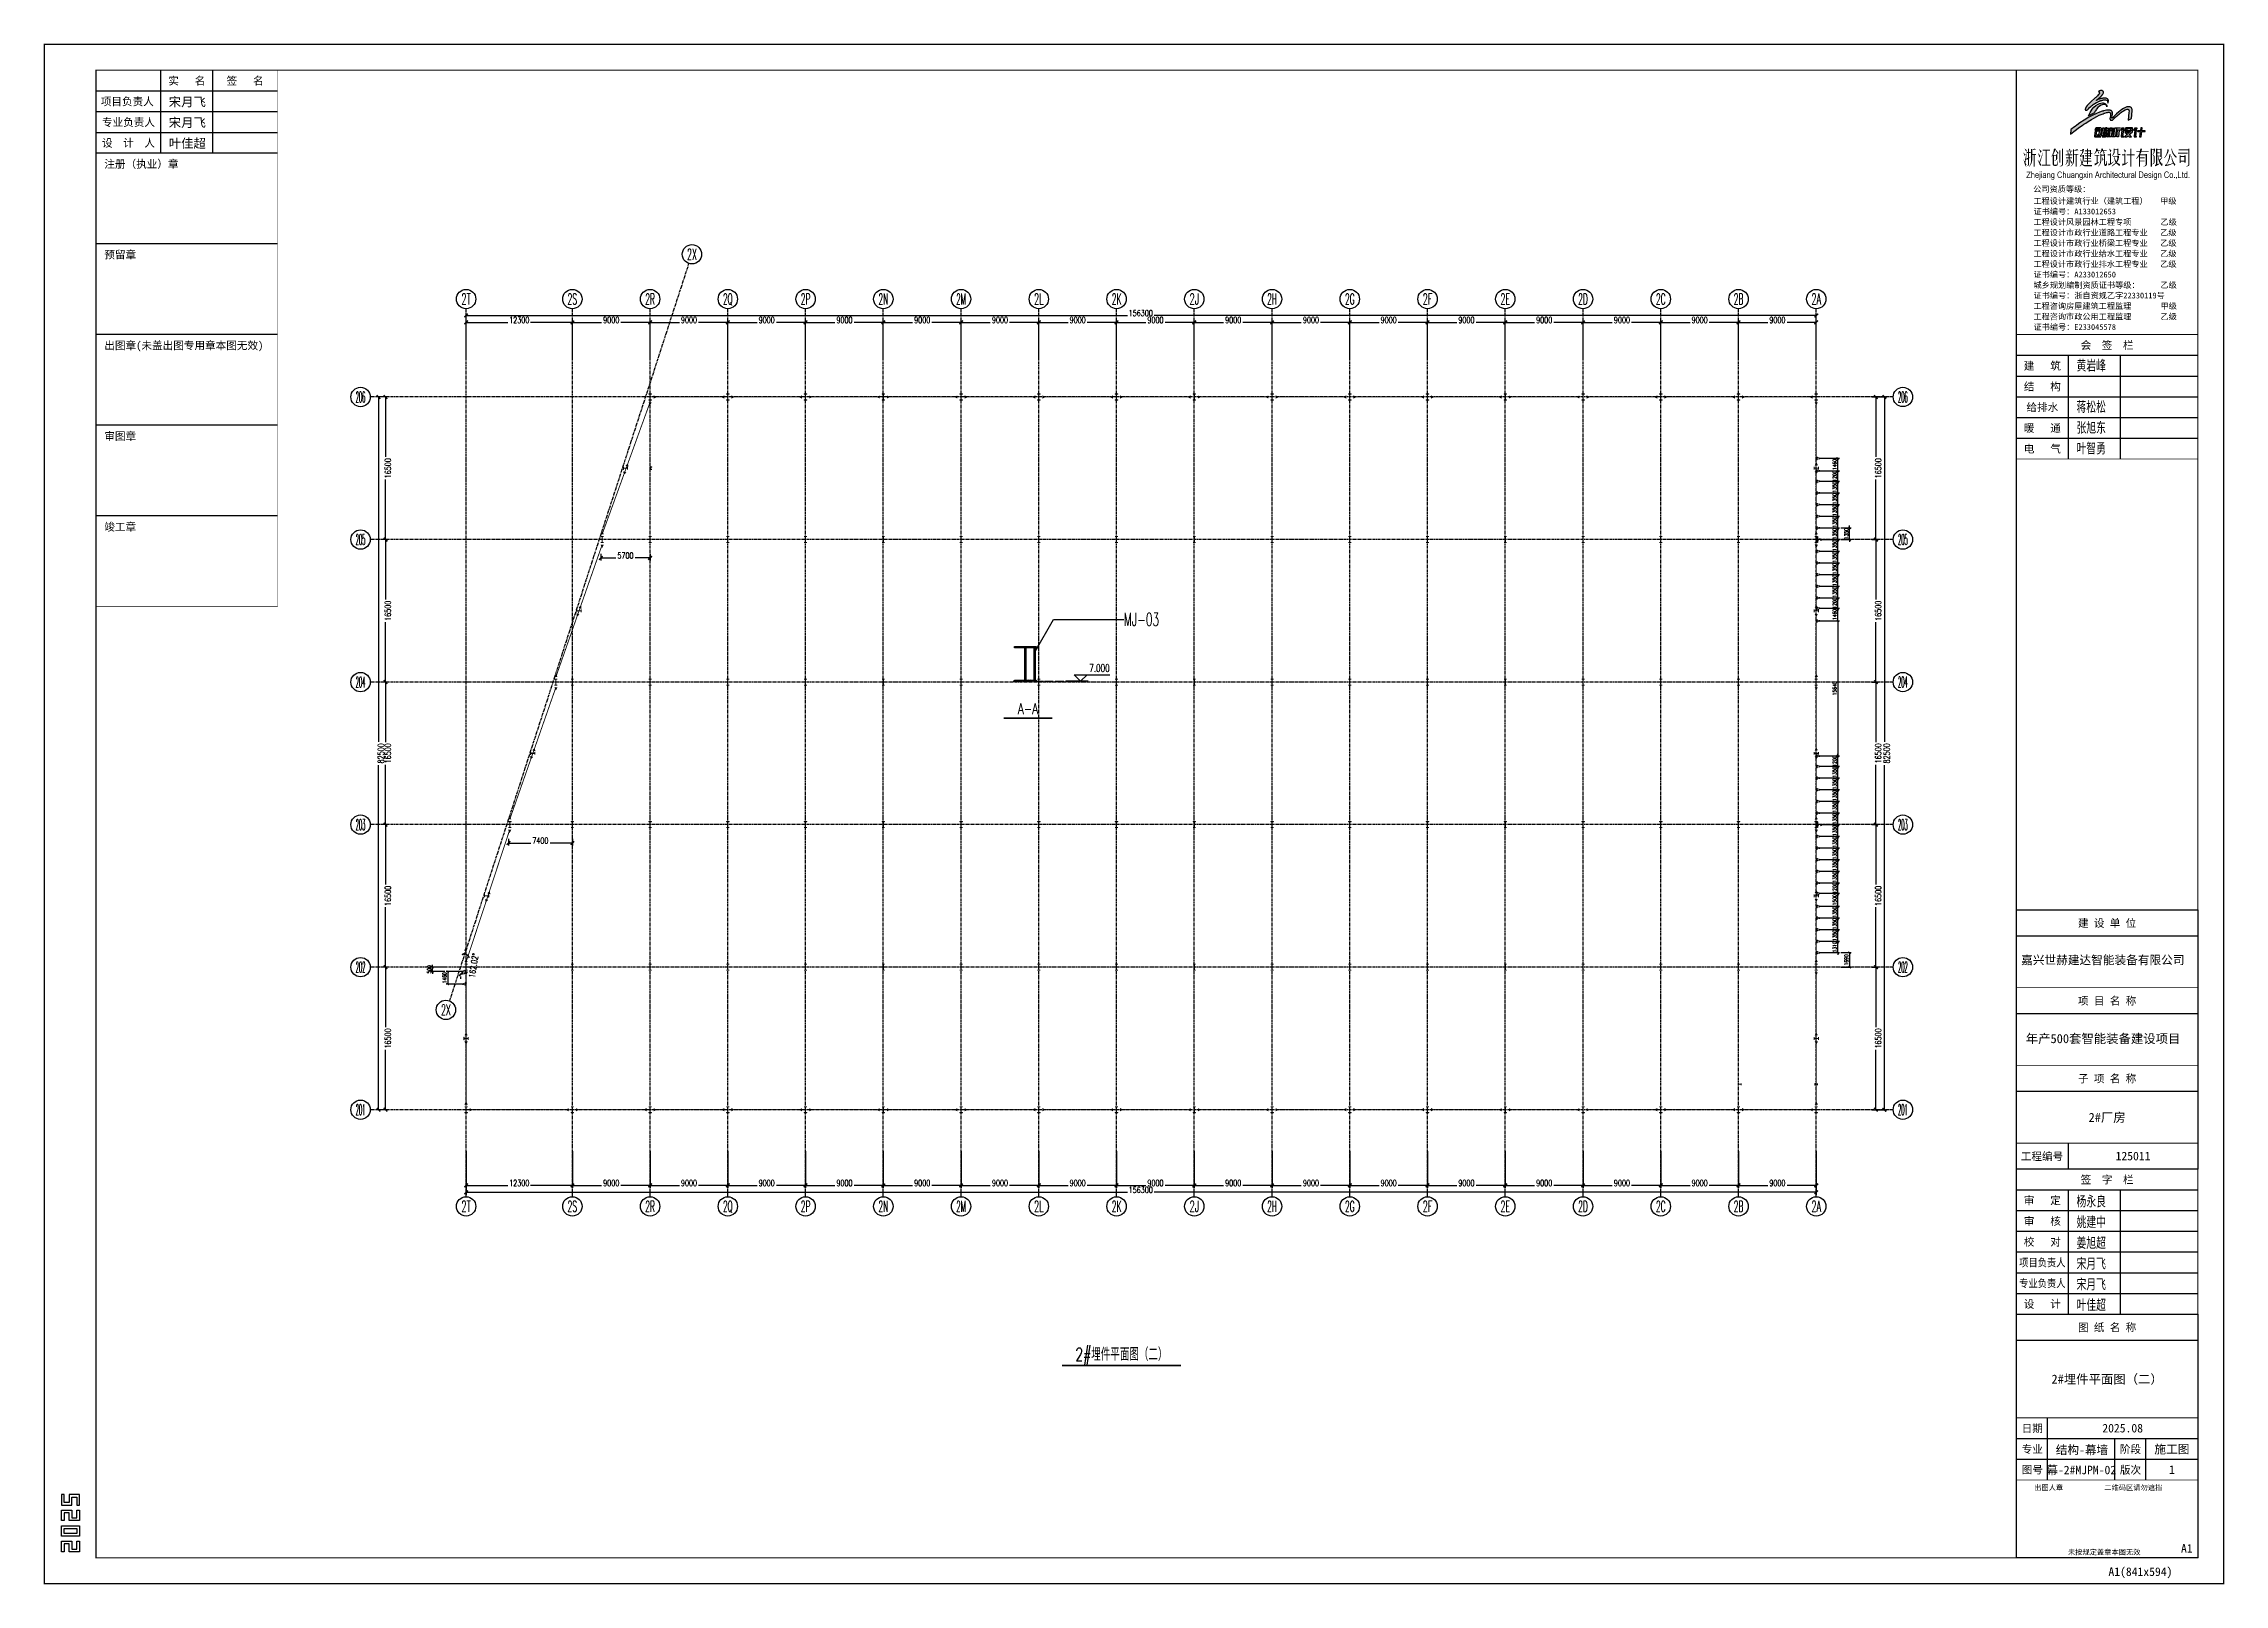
# Model space of a CAD drawing. Extents: x 782294 to 1727252, y -631030 to 17645.
# Drawn here: x 1222502 to 1474952, y -452830 to -274480 of the extents above; entities that cross this region are included whole.
import ezdxf
from ezdxf.enums import TextEntityAlignment as Align

# ---------------------------------------------------------------- set-up
doc = ezdxf.new("R2010")
doc.units = 0
for name, pattern in [('__DASH', [0.35, 0.25, -0.1]), ('CENTER', [2, 1.25, -0.25, 0.25, -0.25]), ('ZN-CENTER', [2, 1.25, -0.25, 0.25, -0.25]), ('ZN-DOTE', [2.42, 2, -0.2, 0.02, -0.2])]:
    doc.linetypes.add(name, pattern=pattern)
doc.layers.get('Defpoints').update_dxf_attribs({"color": 210})
for name, color, linetype in [('!ZN1-标注-173', 173, 'Continuous'), ('!ZN3-铝板幕墙-3', 3, 'Continuous'), ('!ZN5-钢材投影-40', 40, 'Continuous'), ('!ZN5-钢材断面-2', 2, 'Continuous'), ('!ZN6-轴线-1', 1, 'ZN-CENTER'), ('0-cxFrame', 155, 'Continuous'), ('20剖面图$0$A-LIN-V', 9, 'Continuous'), ('20剖面图$0$建-墙-填充', 8, 'Continuous'), ('20剖面图$0$建-柱-钢', 9, 'Continuous'), ('30预埋件', 30, 'Continuous'), ('3符号', 3, 'Continuous'), ('DIM', 173, 'Continuous'), ('DOTE', 1, 'CENTER'), ('qianming', 155, 'Continuous'), ('TEXT', 7, 'Continuous'), ('焊缝', 8, 'Continuous'), ('结构轮廓线', 1, 'Continuous')]:
    doc.layers.add(name, color=color, linetype=linetype)
for name, color, linetype, lineweight in [('0-cxText', 131, 'Continuous', 25), ('S-bea', 40, 'Continuous', 0), ('S-col', 2, 'Continuous', 0), ('梁', 4, 'Continuous', 18), ('细线', 11, 'Continuous', 9)]:
    doc.layers.add(name, color=color, linetype=linetype, lineweight=lineweight)
doc.styles.add('_TCH_AXIS', font='COMPLEX', dxfattribs={"bigfont": 'GBCBIG'})
doc.styles.add('BZHZ', font='bzxw', dxfattribs={"width": 0.8, "bigfont": 'bzhz'})
doc.styles.add('cx_biaoti', font='')
doc.styles.add('cx_tuming', font='simhei.ttf')
doc.styles.add('cx_tuqian1', font='')
doc.styles.add('DHTEXT-1', font='romans.shx', dxfattribs={"width": 0.7, "bigfont": 'chinese.shx'})
doc.styles.add('卓越符号', font='ROMANS.shx', dxfattribs={"width": 0.7, "bigfont": 'CHINESE.shx'})
doc.styles.add('图框宋体', font='', dxfattribs={"width": 0.75})
doc.styles.add('黑体', font='simhei.ttf', dxfattribs={"height": 12})
doc.styles.get('cx_biaoti').set_extended_font_data('SimSun')
doc.styles.get('cx_tuqian1').set_extended_font_data('SimSun')
doc.styles.get('图框宋体').set_extended_font_data('SimSun')
doc.dimstyles.new('ZN175', dxfattribs={"dimscale": 175, "dimtxt": 2.5, "dimasz": 1.5, "dimexe": 1, "dimexo": 2, "dimgap": 0.9, "dimtad": 1, "dimdec": 0, "dimdsep": 46, "dimtxsty": 'DHTEXT-1', "dimblk": 'ARCHTICK', "dimcen": 2.5, "dimclrd": 173, "dimclre": 173, "dimclrt": 7, "dimazin": 2, "dimtfac": 1, "dimtdec": 0, "dimtix": 1, "dimtmove": 2, "dimatfit": 3, "dimfxl": 0, "dimtolj": 1, "dimtzin": 0, "dimarcsym": 0})
doc.dimstyles.new('ZN280', dxfattribs={"dimscale": 280, "dimtxt": 2.5, "dimasz": 1.5, "dimexe": 1, "dimexo": 2, "dimgap": 0.9, "dimtad": 1, "dimdec": 0, "dimdsep": 46, "dimtxsty": 'DHTEXT-1', "dimblk": 'ARCHTICK', "dimcen": 2.5, "dimclrd": 173, "dimclre": 173, "dimclrt": 7, "dimazin": 2, "dimtfac": 1, "dimtdec": 0, "dimtix": 1, "dimtmove": 2, "dimatfit": 3, "dimfxl": 0, "dimarcsym": 0})
doc.dimstyles.new('ZN50', dxfattribs={"dimscale": 50, "dimtxt": 2.5, "dimasz": 1.5, "dimexe": 1, "dimexo": 2, "dimgap": 0.9, "dimtad": 1, "dimdec": 0, "dimdsep": 46, "dimtxsty": 'DHTEXT-1', "dimblk": 'ARCHTICK', "dimcen": 2.5, "dimclrd": 173, "dimclre": 173, "dimclrt": 7, "dimazin": 2, "dimtfac": 1, "dimtdec": 0, "dimtix": 1, "dimtmove": 2, "dimatfit": 3, "dimfxl": 0, "dimtolj": 1, "dimtzin": 12, "dimarcsym": 0})

msp = doc.modelspace()

# ---------------------------------------------------------------- blocks, each defined once
blk = doc.blocks.new('_ArchTick')
at = {"color": 0, "linetype": 'ByBlock', "const_width": 0.4}
blk.add_lwpolyline([(-0.5, -0.5), (0.5, 0.5)], dxfattribs=at)
blk = doc.blocks.new('*D1428')
at = {"layer": 'Defpoints', "color": 0, "ltscale": 2800, "transparency": 16777216}
for p in [(15600, 64910), (21300, 64910), (21300, 63873)]:
    blk.add_point(p, dxfattribs=at)
at = {"layer": 'DIM', "color": 173, "linetype": 'ByBlock', "lineweight": -2, "ltscale": 2800, "transparency": 16777216}
for p, q in [((15600, 64350), (15600, 63593)), ((15600, 63873), (17335, 63873)), ((21300, 63873), (19565, 63873)), ((21300, 64350), (21300, 63593))]:
    blk.add_line(p, q, dxfattribs=at)
at = {"layer": 'DIM', "color": 173, "lineweight": -2, "ltscale": 2800, "transparency": 16777216, "xscale": 420, "yscale": 420, "zscale": 420, "rotation": 180}
blk.add_blockref('_ArchTick', (15600, 63873), dxfattribs=at)
at = {"layer": 'DIM', "color": 173, "lineweight": -2, "ltscale": 2800, "transparency": 16777216, "xscale": 420, "yscale": 420, "zscale": 420}
blk.add_blockref('_ArchTick', (21300, 63873), dxfattribs=at)
at = {"layer": 'DIM', "color": 7, "ltscale": 2800, "transparency": 16777216, "insert": (18450, 64148), "char_height": 700, "attachment_point": 5, "style": 'DHTEXT-1'}
blk.add_mtext('5700', dxfattribs=at)
blk = doc.blocks.new('*D1429')
at = {"layer": 'Defpoints', "color": 0, "ltscale": 2800, "transparency": 16777216}
for p in [(4900, 31910), (12300, 31910), (12300, 30872)]:
    blk.add_point(p, dxfattribs=at)
at = {"layer": 'DIM', "color": 173, "linetype": 'ByBlock', "lineweight": -2, "ltscale": 2800, "transparency": 16777216}
for p, q in [((4900, 31350), (4900, 30592)), ((4900, 30872), (7485, 30872)), ((12300, 30872), (9715, 30872)), ((12300, 31350), (12300, 30592))]:
    blk.add_line(p, q, dxfattribs=at)
at = {"layer": 'DIM', "color": 173, "lineweight": -2, "ltscale": 2800, "transparency": 16777216, "xscale": 420, "yscale": 420, "zscale": 420, "rotation": 180}
blk.add_blockref('_ArchTick', (4900, 30872), dxfattribs=at)
at = {"layer": 'DIM', "color": 173, "lineweight": -2, "ltscale": 2800, "transparency": 16777216, "xscale": 420, "yscale": 420, "zscale": 420}
blk.add_blockref('_ArchTick', (12300, 30872), dxfattribs=at)
at = {"layer": 'DIM', "color": 7, "ltscale": 2800, "transparency": 16777216, "insert": (8600, 31147), "char_height": 700, "attachment_point": 5, "style": 'DHTEXT-1'}
blk.add_mtext('7400', dxfattribs=at)
blk = doc.blocks.new('*D1430')
at = {"layer": 'Defpoints', "color": 0, "ltscale": 2800, "transparency": 16777216}
for p in [(-224, 18074), (-600, 16916), (-600, 15698), (385, 16200)]:
    blk.add_point(p, dxfattribs=at)
at = {"layer": 'DIM', "color": 173, "linetype": 'ByBlock', "lineweight": -2, "ltscale": 2800, "transparency": 16777216}
for p, q in [((-51, 18607), (-138, 18340)), ((-600, 15138), (-600, 15418))]:
    blk.add_line(p, q, dxfattribs=at)
for start, end in [(34.0058, 72.02371), (270, 308.01791)]:
    blk.add_arc((-600, 16916), 1218, start, end, dxfattribs=at)
at = {"layer": 'DIM', "color": 173, "lineweight": -2, "ltscale": 2800, "transparency": 16777216, "xscale": 420, "yscale": 420, "zscale": 420}
for p, rotation in [((-224, 18074), 162.0237134182068), ((-600, 15698), 180)]:
    blk.add_blockref('_ArchTick', p, dxfattribs=dict(at, rotation=rotation))
at = {"layer": 'DIM', "color": 7, "ltscale": 2800, "transparency": 16777216, "insert": (874, 16683), "char_height": 700, "attachment_point": 5, "rotation": 81.01186, "style": 'DHTEXT-1'}
blk.add_mtext('162.02°', dxfattribs=at)
blk = doc.blocks.new('*D1431')
at = {"layer": 'Defpoints', "color": 0, "ltscale": 2800, "transparency": 16777216}
for p in [(-8506, 16500), (-9328, 0), (-8506, 0)]:
    blk.add_point(p, dxfattribs=at)
at = {"layer": 'DIM', "color": 173, "linetype": 'ByBlock', "lineweight": -2, "ltscale": 2800, "transparency": 16777216}
for p, q in [((-9066, 16500), (-9608, 16500)), ((-9328, 16500), (-9328, 9564)), ((-9328, 0), (-9328, 6936)), ((-9066, 0), (-9608, 0))]:
    blk.add_line(p, q, dxfattribs=at)
at = {"layer": 'DIM', "color": 173, "lineweight": -2, "ltscale": 2800, "transparency": 16777216, "xscale": 420, "yscale": 420, "zscale": 420}
for p, rotation in [((-9328, 16500), 90), ((-9328, 0), 270)]:
    blk.add_blockref('_ArchTick', p, dxfattribs=dict(at, rotation=rotation))
at = {"layer": 'DIM', "color": 7, "ltscale": 2800, "transparency": 16777216, "insert": (-9053, 8250), "char_height": 700, "attachment_point": 5, "rotation": 90, "style": 'DHTEXT-1'}
blk.add_mtext('16500', dxfattribs=at)
blk = doc.blocks.new('*D1432')
at = {"layer": 'Defpoints', "color": 0, "ltscale": 2800, "transparency": 16777216}
for p in [(-8506, 33000), (-9328, 16500), (-8506, 16500)]:
    blk.add_point(p, dxfattribs=at)
at = {"layer": 'DIM', "color": 173, "linetype": 'ByBlock', "lineweight": -2, "ltscale": 2800, "transparency": 16777216}
for p, q in [((-9066, 33000), (-9608, 33000)), ((-9328, 33000), (-9328, 26064)), ((-9328, 16500), (-9328, 23436)), ((-9066, 16500), (-9608, 16500))]:
    blk.add_line(p, q, dxfattribs=at)
at = {"layer": 'DIM', "color": 173, "lineweight": -2, "ltscale": 2800, "transparency": 16777216, "xscale": 420, "yscale": 420, "zscale": 420}
for p, rotation in [((-9328, 33000), 90), ((-9328, 16500), 270)]:
    blk.add_blockref('_ArchTick', p, dxfattribs=dict(at, rotation=rotation))
at = {"layer": 'DIM', "color": 7, "ltscale": 2800, "transparency": 16777216, "insert": (-9053, 24750), "char_height": 700, "attachment_point": 5, "rotation": 90, "style": 'DHTEXT-1'}
blk.add_mtext('16500', dxfattribs=at)
blk = doc.blocks.new('*D1433')
at = {"layer": 'Defpoints', "color": 0, "ltscale": 2800, "transparency": 16777216}
for p in [(-8506, 49500), (-9328, 33000), (-8506, 33000)]:
    blk.add_point(p, dxfattribs=at)
at = {"layer": 'DIM', "color": 173, "linetype": 'ByBlock', "lineweight": -2, "ltscale": 2800, "transparency": 16777216}
for p, q in [((-9066, 49500), (-9608, 49500)), ((-9328, 49500), (-9328, 42564)), ((-9328, 33000), (-9328, 39936)), ((-9066, 33000), (-9608, 33000))]:
    blk.add_line(p, q, dxfattribs=at)
at = {"layer": 'DIM', "color": 173, "lineweight": -2, "ltscale": 2800, "transparency": 16777216, "xscale": 420, "yscale": 420, "zscale": 420}
for p, rotation in [((-9328, 49500), 90), ((-9328, 33000), 270)]:
    blk.add_blockref('_ArchTick', p, dxfattribs=dict(at, rotation=rotation))
at = {"layer": 'DIM', "color": 7, "ltscale": 2800, "transparency": 16777216, "insert": (-9053, 41250), "char_height": 700, "attachment_point": 5, "rotation": 90, "style": 'DHTEXT-1'}
blk.add_mtext('16500', dxfattribs=at)
blk = doc.blocks.new('*D1434')
at = {"layer": 'Defpoints', "color": 0, "ltscale": 2800, "transparency": 16777216}
for p in [(-8506, 66000), (-9328, 49500), (-8506, 49500)]:
    blk.add_point(p, dxfattribs=at)
at = {"layer": 'DIM', "color": 173, "linetype": 'ByBlock', "lineweight": -2, "ltscale": 2800, "transparency": 16777216}
for p, q in [((-9066, 66000), (-9608, 66000)), ((-9328, 66000), (-9328, 59064)), ((-9328, 49500), (-9328, 56436)), ((-9066, 49500), (-9608, 49500))]:
    blk.add_line(p, q, dxfattribs=at)
at = {"layer": 'DIM', "color": 173, "lineweight": -2, "ltscale": 2800, "transparency": 16777216, "xscale": 420, "yscale": 420, "zscale": 420}
for p, rotation in [((-9328, 66000), 90), ((-9328, 49500), 270)]:
    blk.add_blockref('_ArchTick', p, dxfattribs=dict(at, rotation=rotation))
at = {"layer": 'DIM', "color": 7, "ltscale": 2800, "transparency": 16777216, "insert": (-9053, 57750), "char_height": 700, "attachment_point": 5, "rotation": 90, "style": 'DHTEXT-1'}
blk.add_mtext('16500', dxfattribs=at)
blk = doc.blocks.new('*D1435')
at = {"layer": 'Defpoints', "color": 0, "ltscale": 2800, "transparency": 16777216}
for p in [(-8506, 82500), (-9328, 66000), (-8506, 66000)]:
    blk.add_point(p, dxfattribs=at)
at = {"layer": 'DIM', "color": 173, "linetype": 'ByBlock', "lineweight": -2, "ltscale": 2800, "transparency": 16777216}
for p, q in [((-9066, 82500), (-9608, 82500)), ((-9328, 82500), (-9328, 75564)), ((-9328, 66000), (-9328, 72936)), ((-9066, 66000), (-9608, 66000))]:
    blk.add_line(p, q, dxfattribs=at)
at = {"layer": 'DIM', "color": 173, "lineweight": -2, "ltscale": 2800, "transparency": 16777216, "xscale": 420, "yscale": 420, "zscale": 420}
for p, rotation in [((-9328, 82500), 90), ((-9328, 66000), 270)]:
    blk.add_blockref('_ArchTick', p, dxfattribs=dict(at, rotation=rotation))
at = {"layer": 'DIM', "color": 7, "ltscale": 2800, "transparency": 16777216, "insert": (-9053, 74250), "char_height": 700, "attachment_point": 5, "rotation": 90, "style": 'DHTEXT-1'}
blk.add_mtext('16500', dxfattribs=at)
blk = doc.blocks.new('*D1436')
at = {"layer": 'Defpoints', "color": 0, "ltscale": 2800, "transparency": 16777216}
for p in [(0, -4250), (12300, -4250), (12300, -8759)]:
    blk.add_point(p, dxfattribs=at)
at = {"layer": 'DIM', "color": 173, "linetype": 'ByBlock', "lineweight": -2, "ltscale": 2800, "transparency": 16777216}
for p, q in [((0, -4810), (0, -9039)), ((12300, -4810), (12300, -9039)), ((0, -8759), (4836, -8759)), ((12300, -8759), (7464, -8759))]:
    blk.add_line(p, q, dxfattribs=at)
at = {"layer": 'DIM', "color": 173, "lineweight": -2, "ltscale": 2800, "transparency": 16777216, "xscale": 420, "yscale": 420, "zscale": 420, "rotation": 180}
blk.add_blockref('_ArchTick', (0, -8759), dxfattribs=at)
at = {"layer": 'DIM', "color": 173, "lineweight": -2, "ltscale": 2800, "transparency": 16777216, "xscale": 420, "yscale": 420, "zscale": 420}
blk.add_blockref('_ArchTick', (12300, -8759), dxfattribs=at)
at = {"layer": 'DIM', "color": 7, "ltscale": 2800, "transparency": 16777216, "insert": (6150, -8484), "char_height": 700, "attachment_point": 5, "style": 'DHTEXT-1'}
blk.add_mtext('12300', dxfattribs=at)
blk = doc.blocks.new('*D1437')
at = {"layer": 'Defpoints', "color": 0, "ltscale": 2800, "transparency": 16777216}
for p in [(12300, -4250), (21300, -4250), (21300, -8759)]:
    blk.add_point(p, dxfattribs=at)
at = {"layer": 'DIM', "color": 173, "linetype": 'ByBlock', "lineweight": -2, "ltscale": 2800, "transparency": 16777216}
for p, q in [((12300, -4810), (12300, -9039)), ((21300, -4810), (21300, -9039)), ((12300, -8759), (15685, -8759)), ((21300, -8759), (17915, -8759))]:
    blk.add_line(p, q, dxfattribs=at)
at = {"layer": 'DIM', "color": 173, "lineweight": -2, "ltscale": 2800, "transparency": 16777216, "xscale": 420, "yscale": 420, "zscale": 420, "rotation": 180}
blk.add_blockref('_ArchTick', (12300, -8759), dxfattribs=at)
at = {"layer": 'DIM', "color": 173, "lineweight": -2, "ltscale": 2800, "transparency": 16777216, "xscale": 420, "yscale": 420, "zscale": 420}
blk.add_blockref('_ArchTick', (21300, -8759), dxfattribs=at)
at = {"layer": 'DIM', "color": 7, "ltscale": 2800, "transparency": 16777216, "insert": (16800, -8484), "char_height": 700, "attachment_point": 5, "style": 'DHTEXT-1'}
blk.add_mtext('9000', dxfattribs=at)
blk = doc.blocks.new('*D1438')
at = {"layer": 'Defpoints', "color": 0, "ltscale": 2800, "transparency": 16777216}
for p in [(21300, -4250), (30300, -4250), (30300, -8759)]:
    blk.add_point(p, dxfattribs=at)
at = {"layer": 'DIM', "color": 173, "linetype": 'ByBlock', "lineweight": -2, "ltscale": 2800, "transparency": 16777216}
for p, q in [((21300, -4810), (21300, -9039)), ((30300, -4810), (30300, -9039)), ((21300, -8759), (24685, -8759)), ((30300, -8759), (26915, -8759))]:
    blk.add_line(p, q, dxfattribs=at)
at = {"layer": 'DIM', "color": 173, "lineweight": -2, "ltscale": 2800, "transparency": 16777216, "xscale": 420, "yscale": 420, "zscale": 420, "rotation": 180}
blk.add_blockref('_ArchTick', (21300, -8759), dxfattribs=at)
at = {"layer": 'DIM', "color": 173, "lineweight": -2, "ltscale": 2800, "transparency": 16777216, "xscale": 420, "yscale": 420, "zscale": 420}
blk.add_blockref('_ArchTick', (30300, -8759), dxfattribs=at)
at = {"layer": 'DIM', "color": 7, "ltscale": 2800, "transparency": 16777216, "insert": (25800, -8484), "char_height": 700, "attachment_point": 5, "style": 'DHTEXT-1'}
blk.add_mtext('9000', dxfattribs=at)
blk = doc.blocks.new('*D1439')
at = {"layer": 'Defpoints', "color": 0, "ltscale": 2800, "transparency": 16777216}
for p in [(30300, -4250), (39300, -4250), (39300, -8759)]:
    blk.add_point(p, dxfattribs=at)
at = {"layer": 'DIM', "color": 173, "linetype": 'ByBlock', "lineweight": -2, "ltscale": 2800, "transparency": 16777216}
for p, q in [((30300, -4810), (30300, -9039)), ((39300, -4810), (39300, -9039)), ((30300, -8759), (33685, -8759)), ((39300, -8759), (35915, -8759))]:
    blk.add_line(p, q, dxfattribs=at)
at = {"layer": 'DIM', "color": 173, "lineweight": -2, "ltscale": 2800, "transparency": 16777216, "xscale": 420, "yscale": 420, "zscale": 420, "rotation": 180}
blk.add_blockref('_ArchTick', (30300, -8759), dxfattribs=at)
at = {"layer": 'DIM', "color": 173, "lineweight": -2, "ltscale": 2800, "transparency": 16777216, "xscale": 420, "yscale": 420, "zscale": 420}
blk.add_blockref('_ArchTick', (39300, -8759), dxfattribs=at)
at = {"layer": 'DIM', "color": 7, "ltscale": 2800, "transparency": 16777216, "insert": (34800, -8484), "char_height": 700, "attachment_point": 5, "style": 'DHTEXT-1'}
blk.add_mtext('9000', dxfattribs=at)
blk = doc.blocks.new('*D1440')
at = {"layer": 'Defpoints', "color": 0, "ltscale": 2800, "transparency": 16777216}
for p in [(39300, -4250), (48300, -4250), (48300, -8759)]:
    blk.add_point(p, dxfattribs=at)
at = {"layer": 'DIM', "color": 173, "linetype": 'ByBlock', "lineweight": -2, "ltscale": 2800, "transparency": 16777216}
for p, q in [((39300, -4810), (39300, -9039)), ((48300, -4810), (48300, -9039)), ((39300, -8759), (42685, -8759)), ((48300, -8759), (44915, -8759))]:
    blk.add_line(p, q, dxfattribs=at)
at = {"layer": 'DIM', "color": 173, "lineweight": -2, "ltscale": 2800, "transparency": 16777216, "xscale": 420, "yscale": 420, "zscale": 420, "rotation": 180}
blk.add_blockref('_ArchTick', (39300, -8759), dxfattribs=at)
at = {"layer": 'DIM', "color": 173, "lineweight": -2, "ltscale": 2800, "transparency": 16777216, "xscale": 420, "yscale": 420, "zscale": 420}
blk.add_blockref('_ArchTick', (48300, -8759), dxfattribs=at)
at = {"layer": 'DIM', "color": 7, "ltscale": 2800, "transparency": 16777216, "insert": (43800, -8484), "char_height": 700, "attachment_point": 5, "style": 'DHTEXT-1'}
blk.add_mtext('9000', dxfattribs=at)
blk = doc.blocks.new('*D1441')
at = {"layer": 'Defpoints', "color": 0, "ltscale": 2800, "transparency": 16777216}
for p in [(48300, -4250), (57300, -4250), (57300, -8759)]:
    blk.add_point(p, dxfattribs=at)
at = {"layer": 'DIM', "color": 173, "linetype": 'ByBlock', "lineweight": -2, "ltscale": 2800, "transparency": 16777216}
for p, q in [((48300, -4810), (48300, -9039)), ((57300, -4810), (57300, -9039)), ((48300, -8759), (51685, -8759)), ((57300, -8759), (53915, -8759))]:
    blk.add_line(p, q, dxfattribs=at)
at = {"layer": 'DIM', "color": 173, "lineweight": -2, "ltscale": 2800, "transparency": 16777216, "xscale": 420, "yscale": 420, "zscale": 420, "rotation": 180}
blk.add_blockref('_ArchTick', (48300, -8759), dxfattribs=at)
at = {"layer": 'DIM', "color": 173, "lineweight": -2, "ltscale": 2800, "transparency": 16777216, "xscale": 420, "yscale": 420, "zscale": 420}
blk.add_blockref('_ArchTick', (57300, -8759), dxfattribs=at)
at = {"layer": 'DIM', "color": 7, "ltscale": 2800, "transparency": 16777216, "insert": (52800, -8484), "char_height": 700, "attachment_point": 5, "style": 'DHTEXT-1'}
blk.add_mtext('9000', dxfattribs=at)
blk = doc.blocks.new('*D1442')
at = {"layer": 'Defpoints', "color": 0, "ltscale": 2800, "transparency": 16777216}
for p in [(57300, -4250), (66300, -4250), (66300, -8759)]:
    blk.add_point(p, dxfattribs=at)
at = {"layer": 'DIM', "color": 173, "linetype": 'ByBlock', "lineweight": -2, "ltscale": 2800, "transparency": 16777216}
for p, q in [((57300, -4810), (57300, -9039)), ((66300, -4810), (66300, -9039)), ((57300, -8759), (60685, -8759)), ((66300, -8759), (62915, -8759))]:
    blk.add_line(p, q, dxfattribs=at)
at = {"layer": 'DIM', "color": 173, "lineweight": -2, "ltscale": 2800, "transparency": 16777216, "xscale": 420, "yscale": 420, "zscale": 420, "rotation": 180}
blk.add_blockref('_ArchTick', (57300, -8759), dxfattribs=at)
at = {"layer": 'DIM', "color": 173, "lineweight": -2, "ltscale": 2800, "transparency": 16777216, "xscale": 420, "yscale": 420, "zscale": 420}
blk.add_blockref('_ArchTick', (66300, -8759), dxfattribs=at)
at = {"layer": 'DIM', "color": 7, "ltscale": 2800, "transparency": 16777216, "insert": (61800, -8484), "char_height": 700, "attachment_point": 5, "style": 'DHTEXT-1'}
blk.add_mtext('9000', dxfattribs=at)
blk = doc.blocks.new('*D1443')
at = {"layer": 'Defpoints', "color": 0, "ltscale": 2800, "transparency": 16777216}
for p in [(66300, -4250), (75300, -4250), (75300, -8759)]:
    blk.add_point(p, dxfattribs=at)
at = {"layer": 'DIM', "color": 173, "linetype": 'ByBlock', "lineweight": -2, "ltscale": 2800, "transparency": 16777216}
for p, q in [((66300, -4810), (66300, -9039)), ((75300, -4810), (75300, -9039)), ((66300, -8759), (69685, -8759)), ((75300, -8759), (71915, -8759))]:
    blk.add_line(p, q, dxfattribs=at)
at = {"layer": 'DIM', "color": 173, "lineweight": -2, "ltscale": 2800, "transparency": 16777216, "xscale": 420, "yscale": 420, "zscale": 420, "rotation": 180}
blk.add_blockref('_ArchTick', (66300, -8759), dxfattribs=at)
at = {"layer": 'DIM', "color": 173, "lineweight": -2, "ltscale": 2800, "transparency": 16777216, "xscale": 420, "yscale": 420, "zscale": 420}
blk.add_blockref('_ArchTick', (75300, -8759), dxfattribs=at)
at = {"layer": 'DIM', "color": 7, "ltscale": 2800, "transparency": 16777216, "insert": (70800, -8484), "char_height": 700, "attachment_point": 5, "style": 'DHTEXT-1'}
blk.add_mtext('9000', dxfattribs=at)
blk = doc.blocks.new('*D1444')
at = {"layer": 'Defpoints', "color": 0, "ltscale": 2800, "transparency": 16777216}
for p in [(75300, -4250), (84300, -4250), (84300, -8759)]:
    blk.add_point(p, dxfattribs=at)
at = {"layer": 'DIM', "color": 173, "linetype": 'ByBlock', "lineweight": -2, "ltscale": 2800, "transparency": 16777216}
for p, q in [((75300, -4810), (75300, -9039)), ((84300, -4810), (84300, -9039)), ((75300, -8759), (78685, -8759)), ((84300, -8759), (80915, -8759))]:
    blk.add_line(p, q, dxfattribs=at)
at = {"layer": 'DIM', "color": 173, "lineweight": -2, "ltscale": 2800, "transparency": 16777216, "xscale": 420, "yscale": 420, "zscale": 420, "rotation": 180}
blk.add_blockref('_ArchTick', (75300, -8759), dxfattribs=at)
at = {"layer": 'DIM', "color": 173, "lineweight": -2, "ltscale": 2800, "transparency": 16777216, "xscale": 420, "yscale": 420, "zscale": 420}
blk.add_blockref('_ArchTick', (84300, -8759), dxfattribs=at)
at = {"layer": 'DIM', "color": 7, "ltscale": 2800, "transparency": 16777216, "insert": (79800, -8484), "char_height": 700, "attachment_point": 5, "style": 'DHTEXT-1'}
blk.add_mtext('9000', dxfattribs=at)
blk = doc.blocks.new('*D1445')
at = {"layer": 'Defpoints', "color": 0, "ltscale": 2800, "transparency": 16777216}
for p in [(84300, -4250), (93300, -4250), (93300, -8759)]:
    blk.add_point(p, dxfattribs=at)
at = {"layer": 'DIM', "color": 173, "linetype": 'ByBlock', "lineweight": -2, "ltscale": 2800, "transparency": 16777216}
for p, q in [((84300, -4810), (84300, -9039)), ((93300, -4810), (93300, -9039)), ((84300, -8759), (87685, -8759)), ((93300, -8759), (89915, -8759))]:
    blk.add_line(p, q, dxfattribs=at)
at = {"layer": 'DIM', "color": 173, "lineweight": -2, "ltscale": 2800, "transparency": 16777216, "xscale": 420, "yscale": 420, "zscale": 420, "rotation": 180}
blk.add_blockref('_ArchTick', (84300, -8759), dxfattribs=at)
at = {"layer": 'DIM', "color": 173, "lineweight": -2, "ltscale": 2800, "transparency": 16777216, "xscale": 420, "yscale": 420, "zscale": 420}
blk.add_blockref('_ArchTick', (93300, -8759), dxfattribs=at)
at = {"layer": 'DIM', "color": 7, "ltscale": 2800, "transparency": 16777216, "insert": (88800, -8484), "char_height": 700, "attachment_point": 5, "style": 'DHTEXT-1'}
blk.add_mtext('9000', dxfattribs=at)
blk = doc.blocks.new('*D1446')
at = {"layer": 'Defpoints', "color": 0, "ltscale": 2800, "transparency": 16777216}
for p in [(93300, -4250), (102300, -4250), (102300, -8759)]:
    blk.add_point(p, dxfattribs=at)
at = {"layer": 'DIM', "color": 173, "linetype": 'ByBlock', "lineweight": -2, "ltscale": 2800, "transparency": 16777216}
for p, q in [((93300, -4810), (93300, -9039)), ((102300, -4810), (102300, -9039)), ((93300, -8759), (96685, -8759)), ((102300, -8759), (98915, -8759))]:
    blk.add_line(p, q, dxfattribs=at)
at = {"layer": 'DIM', "color": 173, "lineweight": -2, "ltscale": 2800, "transparency": 16777216, "xscale": 420, "yscale": 420, "zscale": 420, "rotation": 180}
blk.add_blockref('_ArchTick', (93300, -8759), dxfattribs=at)
at = {"layer": 'DIM', "color": 173, "lineweight": -2, "ltscale": 2800, "transparency": 16777216, "xscale": 420, "yscale": 420, "zscale": 420}
blk.add_blockref('_ArchTick', (102300, -8759), dxfattribs=at)
at = {"layer": 'DIM', "color": 7, "ltscale": 2800, "transparency": 16777216, "insert": (97800, -8484), "char_height": 700, "attachment_point": 5, "style": 'DHTEXT-1'}
blk.add_mtext('9000', dxfattribs=at)
blk = doc.blocks.new('*D1447')
at = {"layer": 'Defpoints', "color": 0, "ltscale": 2800, "transparency": 16777216}
for p in [(102300, -4250), (111300, -4250), (111300, -8759)]:
    blk.add_point(p, dxfattribs=at)
at = {"layer": 'DIM', "color": 173, "linetype": 'ByBlock', "lineweight": -2, "ltscale": 2800, "transparency": 16777216}
for p, q in [((102300, -4810), (102300, -9039)), ((111300, -4810), (111300, -9039)), ((102300, -8759), (105685, -8759)), ((111300, -8759), (107915, -8759))]:
    blk.add_line(p, q, dxfattribs=at)
at = {"layer": 'DIM', "color": 173, "lineweight": -2, "ltscale": 2800, "transparency": 16777216, "xscale": 420, "yscale": 420, "zscale": 420, "rotation": 180}
blk.add_blockref('_ArchTick', (102300, -8759), dxfattribs=at)
at = {"layer": 'DIM', "color": 173, "lineweight": -2, "ltscale": 2800, "transparency": 16777216, "xscale": 420, "yscale": 420, "zscale": 420}
blk.add_blockref('_ArchTick', (111300, -8759), dxfattribs=at)
at = {"layer": 'DIM', "color": 7, "ltscale": 2800, "transparency": 16777216, "insert": (106800, -8484), "char_height": 700, "attachment_point": 5, "style": 'DHTEXT-1'}
blk.add_mtext('9000', dxfattribs=at)
blk = doc.blocks.new('*D1448')
at = {"layer": 'Defpoints', "color": 0, "ltscale": 2800, "transparency": 16777216}
for p in [(111300, -4250), (120300, -4250), (120300, -8759)]:
    blk.add_point(p, dxfattribs=at)
at = {"layer": 'DIM', "color": 173, "linetype": 'ByBlock', "lineweight": -2, "ltscale": 2800, "transparency": 16777216}
for p, q in [((111300, -4810), (111300, -9039)), ((120300, -4810), (120300, -9039)), ((111300, -8759), (114685, -8759)), ((120300, -8759), (116915, -8759))]:
    blk.add_line(p, q, dxfattribs=at)
at = {"layer": 'DIM', "color": 173, "lineweight": -2, "ltscale": 2800, "transparency": 16777216, "xscale": 420, "yscale": 420, "zscale": 420, "rotation": 180}
blk.add_blockref('_ArchTick', (111300, -8759), dxfattribs=at)
at = {"layer": 'DIM', "color": 173, "lineweight": -2, "ltscale": 2800, "transparency": 16777216, "xscale": 420, "yscale": 420, "zscale": 420}
blk.add_blockref('_ArchTick', (120300, -8759), dxfattribs=at)
at = {"layer": 'DIM', "color": 7, "ltscale": 2800, "transparency": 16777216, "insert": (115800, -8484), "char_height": 700, "attachment_point": 5, "style": 'DHTEXT-1'}
blk.add_mtext('9000', dxfattribs=at)
blk = doc.blocks.new('*D1449')
at = {"layer": 'Defpoints', "color": 0, "ltscale": 2800, "transparency": 16777216}
for p in [(120300, -4250), (129300, -4250), (129300, -8759)]:
    blk.add_point(p, dxfattribs=at)
at = {"layer": 'DIM', "color": 173, "linetype": 'ByBlock', "lineweight": -2, "ltscale": 2800, "transparency": 16777216}
for p, q in [((120300, -4810), (120300, -9039)), ((129300, -4810), (129300, -9039)), ((120300, -8759), (123685, -8759)), ((129300, -8759), (125915, -8759))]:
    blk.add_line(p, q, dxfattribs=at)
at = {"layer": 'DIM', "color": 173, "lineweight": -2, "ltscale": 2800, "transparency": 16777216, "xscale": 420, "yscale": 420, "zscale": 420, "rotation": 180}
blk.add_blockref('_ArchTick', (120300, -8759), dxfattribs=at)
at = {"layer": 'DIM', "color": 173, "lineweight": -2, "ltscale": 2800, "transparency": 16777216, "xscale": 420, "yscale": 420, "zscale": 420}
blk.add_blockref('_ArchTick', (129300, -8759), dxfattribs=at)
at = {"layer": 'DIM', "color": 7, "ltscale": 2800, "transparency": 16777216, "insert": (124800, -8484), "char_height": 700, "attachment_point": 5, "style": 'DHTEXT-1'}
blk.add_mtext('9000', dxfattribs=at)
blk = doc.blocks.new('*D1450')
at = {"layer": 'Defpoints', "color": 0, "ltscale": 2800, "transparency": 16777216}
for p in [(129300, -4250), (138300, -4250), (138300, -8759)]:
    blk.add_point(p, dxfattribs=at)
at = {"layer": 'DIM', "color": 173, "linetype": 'ByBlock', "lineweight": -2, "ltscale": 2800, "transparency": 16777216}
for p, q in [((129300, -4810), (129300, -9039)), ((138300, -4810), (138300, -9039)), ((129300, -8759), (132685, -8759)), ((138300, -8759), (134915, -8759))]:
    blk.add_line(p, q, dxfattribs=at)
at = {"layer": 'DIM', "color": 173, "lineweight": -2, "ltscale": 2800, "transparency": 16777216, "xscale": 420, "yscale": 420, "zscale": 420, "rotation": 180}
blk.add_blockref('_ArchTick', (129300, -8759), dxfattribs=at)
at = {"layer": 'DIM', "color": 173, "lineweight": -2, "ltscale": 2800, "transparency": 16777216, "xscale": 420, "yscale": 420, "zscale": 420}
blk.add_blockref('_ArchTick', (138300, -8759), dxfattribs=at)
at = {"layer": 'DIM', "color": 7, "ltscale": 2800, "transparency": 16777216, "insert": (133800, -8484), "char_height": 700, "attachment_point": 5, "style": 'DHTEXT-1'}
blk.add_mtext('9000', dxfattribs=at)
blk = doc.blocks.new('*D1451')
at = {"layer": 'Defpoints', "color": 0, "ltscale": 2800, "transparency": 16777216}
for p in [(138300, -4250), (147300, -4250), (147300, -8759)]:
    blk.add_point(p, dxfattribs=at)
at = {"layer": 'DIM', "color": 173, "linetype": 'ByBlock', "lineweight": -2, "ltscale": 2800, "transparency": 16777216}
for p, q in [((138300, -4810), (138300, -9039)), ((147300, -4810), (147300, -9039)), ((138300, -8759), (141685, -8759)), ((147300, -8759), (143915, -8759))]:
    blk.add_line(p, q, dxfattribs=at)
at = {"layer": 'DIM', "color": 173, "lineweight": -2, "ltscale": 2800, "transparency": 16777216, "xscale": 420, "yscale": 420, "zscale": 420, "rotation": 180}
blk.add_blockref('_ArchTick', (138300, -8759), dxfattribs=at)
at = {"layer": 'DIM', "color": 173, "lineweight": -2, "ltscale": 2800, "transparency": 16777216, "xscale": 420, "yscale": 420, "zscale": 420}
blk.add_blockref('_ArchTick', (147300, -8759), dxfattribs=at)
at = {"layer": 'DIM', "color": 7, "ltscale": 2800, "transparency": 16777216, "insert": (142800, -8484), "char_height": 700, "attachment_point": 5, "style": 'DHTEXT-1'}
blk.add_mtext('9000', dxfattribs=at)
blk = doc.blocks.new('*D1452')
at = {"layer": 'Defpoints', "color": 0, "ltscale": 2800, "transparency": 16777216}
for p in [(147300, -4250), (156300, -4250), (156300, -8759)]:
    blk.add_point(p, dxfattribs=at)
at = {"layer": 'DIM', "color": 173, "linetype": 'ByBlock', "lineweight": -2, "ltscale": 2800, "transparency": 16777216}
for p, q in [((147300, -4810), (147300, -9039)), ((156300, -4810), (156300, -9039)), ((147300, -8759), (150685, -8759)), ((156300, -8759), (152915, -8759))]:
    blk.add_line(p, q, dxfattribs=at)
at = {"layer": 'DIM', "color": 173, "lineweight": -2, "ltscale": 2800, "transparency": 16777216, "xscale": 420, "yscale": 420, "zscale": 420, "rotation": 180}
blk.add_blockref('_ArchTick', (147300, -8759), dxfattribs=at)
at = {"layer": 'DIM', "color": 173, "lineweight": -2, "ltscale": 2800, "transparency": 16777216, "xscale": 420, "yscale": 420, "zscale": 420}
blk.add_blockref('_ArchTick', (156300, -8759), dxfattribs=at)
at = {"layer": 'DIM', "color": 7, "ltscale": 2800, "transparency": 16777216, "insert": (151800, -8484), "char_height": 700, "attachment_point": 5, "style": 'DHTEXT-1'}
blk.add_mtext('9000', dxfattribs=at)
blk = doc.blocks.new('*D1422')
at = {"layer": 'Defpoints', "color": 0, "ltscale": 2800, "transparency": 16777216}
for p in [(162184, 82500), (162184, 66000), (163200, 66000)]:
    blk.add_point(p, dxfattribs=at)
at = {"layer": 'DIM', "color": 173, "linetype": 'ByBlock', "lineweight": -2, "ltscale": 2800, "transparency": 16777216}
for p, q in [((162744, 82500), (163480, 82500)), ((163200, 82500), (163200, 75564)), ((163200, 66000), (163200, 72936)), ((162744, 66000), (163480, 66000))]:
    blk.add_line(p, q, dxfattribs=at)
at = {"layer": 'DIM', "color": 173, "lineweight": -2, "ltscale": 2800, "transparency": 16777216, "xscale": 420, "yscale": 420, "zscale": 420}
for p, rotation in [((163200, 82500), 90), ((163200, 66000), 270)]:
    blk.add_blockref('_ArchTick', p, dxfattribs=dict(at, rotation=rotation))
at = {"layer": 'DIM', "color": 7, "ltscale": 2800, "transparency": 16777216, "insert": (163475, 74250), "char_height": 700, "attachment_point": 5, "rotation": 90, "style": 'DHTEXT-1'}
blk.add_mtext('16500', dxfattribs=at)
blk = doc.blocks.new('*D1423')
at = {"layer": 'Defpoints', "color": 0, "ltscale": 2800, "transparency": 16777216}
for p in [(162184, 66000), (162184, 49500), (163200, 49500)]:
    blk.add_point(p, dxfattribs=at)
at = {"layer": 'DIM', "color": 173, "linetype": 'ByBlock', "lineweight": -2, "ltscale": 2800, "transparency": 16777216}
for p, q in [((162744, 66000), (163480, 66000)), ((163200, 66000), (163200, 59064)), ((163200, 49500), (163200, 56436)), ((162744, 49500), (163480, 49500))]:
    blk.add_line(p, q, dxfattribs=at)
at = {"layer": 'DIM', "color": 173, "lineweight": -2, "ltscale": 2800, "transparency": 16777216, "xscale": 420, "yscale": 420, "zscale": 420}
for p, rotation in [((163200, 66000), 90), ((163200, 49500), 270)]:
    blk.add_blockref('_ArchTick', p, dxfattribs=dict(at, rotation=rotation))
at = {"layer": 'DIM', "color": 7, "ltscale": 2800, "transparency": 16777216, "insert": (163475, 57750), "char_height": 700, "attachment_point": 5, "rotation": 90, "style": 'DHTEXT-1'}
blk.add_mtext('16500', dxfattribs=at)
blk = doc.blocks.new('*D1424')
at = {"layer": 'Defpoints', "color": 0, "ltscale": 2800, "transparency": 16777216}
for p in [(162184, 49500), (162184, 33000), (163200, 33000)]:
    blk.add_point(p, dxfattribs=at)
at = {"layer": 'DIM', "color": 173, "linetype": 'ByBlock', "lineweight": -2, "ltscale": 2800, "transparency": 16777216}
for p, q in [((162744, 49500), (163480, 49500)), ((163200, 49500), (163200, 42564)), ((163200, 33000), (163200, 39936)), ((162744, 33000), (163480, 33000))]:
    blk.add_line(p, q, dxfattribs=at)
at = {"layer": 'DIM', "color": 173, "lineweight": -2, "ltscale": 2800, "transparency": 16777216, "xscale": 420, "yscale": 420, "zscale": 420}
for p, rotation in [((163200, 49500), 90), ((163200, 33000), 270)]:
    blk.add_blockref('_ArchTick', p, dxfattribs=dict(at, rotation=rotation))
at = {"layer": 'DIM', "color": 7, "ltscale": 2800, "transparency": 16777216, "insert": (163475, 41250), "char_height": 700, "attachment_point": 5, "rotation": 90, "style": 'DHTEXT-1'}
blk.add_mtext('16500', dxfattribs=at)
blk = doc.blocks.new('*D1425')
at = {"layer": 'Defpoints', "color": 0, "ltscale": 2800, "transparency": 16777216}
for p in [(162184, 33000), (162184, 16500), (163200, 16500)]:
    blk.add_point(p, dxfattribs=at)
at = {"layer": 'DIM', "color": 173, "linetype": 'ByBlock', "lineweight": -2, "ltscale": 2800, "transparency": 16777216}
for p, q in [((162744, 33000), (163480, 33000)), ((163200, 33000), (163200, 26064)), ((163200, 16500), (163200, 23436)), ((162744, 16500), (163480, 16500))]:
    blk.add_line(p, q, dxfattribs=at)
at = {"layer": 'DIM', "color": 173, "lineweight": -2, "ltscale": 2800, "transparency": 16777216, "xscale": 420, "yscale": 420, "zscale": 420}
for p, rotation in [((163200, 33000), 90), ((163200, 16500), 270)]:
    blk.add_blockref('_ArchTick', p, dxfattribs=dict(at, rotation=rotation))
at = {"layer": 'DIM', "color": 7, "ltscale": 2800, "transparency": 16777216, "insert": (163475, 24750), "char_height": 700, "attachment_point": 5, "rotation": 90, "style": 'DHTEXT-1'}
blk.add_mtext('16500', dxfattribs=at)
blk = doc.blocks.new('*D1426')
at = {"layer": 'Defpoints', "color": 0, "ltscale": 2800, "transparency": 16777216}
for p in [(162184, 16500), (162184, 0), (163200, 0)]:
    blk.add_point(p, dxfattribs=at)
at = {"layer": 'DIM', "color": 173, "linetype": 'ByBlock', "lineweight": -2, "ltscale": 2800, "transparency": 16777216}
for p, q in [((162744, 16500), (163480, 16500)), ((163200, 16500), (163200, 9564)), ((163200, 0), (163200, 6936)), ((162744, 0), (163480, 0))]:
    blk.add_line(p, q, dxfattribs=at)
at = {"layer": 'DIM', "color": 173, "lineweight": -2, "ltscale": 2800, "transparency": 16777216, "xscale": 420, "yscale": 420, "zscale": 420}
for p, rotation in [((163200, 16500), 90), ((163200, 0), 270)]:
    blk.add_blockref('_ArchTick', p, dxfattribs=dict(at, rotation=rotation))
at = {"layer": 'DIM', "color": 7, "ltscale": 2800, "transparency": 16777216, "insert": (163475, 8250), "char_height": 700, "attachment_point": 5, "rotation": 90, "style": 'DHTEXT-1'}
blk.add_mtext('16500', dxfattribs=at)
blk = doc.blocks.new('*D1427')
at = {"layer": 'Defpoints', "color": 0, "ltscale": 2800, "transparency": 16777216}
for p in [(0, -4350), (156300, -4350), (156300, -9559)]:
    blk.add_point(p, dxfattribs=at)
at = {"layer": 'DIM', "color": 173, "linetype": 'ByBlock', "lineweight": -2, "ltscale": 2800, "transparency": 16777216}
for p, q in [((0, -4910), (0, -9839)), ((156300, -4910), (156300, -9839)), ((0, -9559), (76553, -9559)), ((156300, -9559), (79647, -9559))]:
    blk.add_line(p, q, dxfattribs=at)
at = {"layer": 'DIM', "color": 173, "lineweight": -2, "ltscale": 2800, "transparency": 16777216, "xscale": 420, "yscale": 420, "zscale": 420, "rotation": 180}
blk.add_blockref('_ArchTick', (0, -9559), dxfattribs=at)
at = {"layer": 'DIM', "color": 173, "lineweight": -2, "ltscale": 2800, "transparency": 16777216, "xscale": 420, "yscale": 420, "zscale": 420}
blk.add_blockref('_ArchTick', (156300, -9559), dxfattribs=at)
at = {"layer": 'DIM', "color": 7, "ltscale": 2800, "transparency": 16777216, "insert": (78100, -9284), "char_height": 700, "attachment_point": 5, "style": 'DHTEXT-1'}
blk.add_mtext('156300', dxfattribs=at)
blk = doc.blocks.new('*D1453')
at = {"layer": 'Defpoints', "color": 0, "ltscale": 2800, "transparency": 16777216}
for p in [(12300, 91140), (0, 86360), (12300, 86360)]:
    blk.add_point(p, dxfattribs=at)
at = {"layer": 'DIM', "color": 173, "linetype": 'ByBlock', "lineweight": -2, "ltscale": 2800, "transparency": 16777216}
for p, q in [((0, 86920), (0, 91420)), ((0, 91140), (4836, 91140)), ((12300, 91140), (7464, 91140)), ((12300, 86920), (12300, 91420))]:
    blk.add_line(p, q, dxfattribs=at)
at = {"layer": 'DIM', "color": 173, "lineweight": -2, "ltscale": 2800, "transparency": 16777216, "xscale": 420, "yscale": 420, "zscale": 420, "rotation": 180}
blk.add_blockref('_ArchTick', (0, 91140), dxfattribs=at)
at = {"layer": 'DIM', "color": 173, "lineweight": -2, "ltscale": 2800, "transparency": 16777216, "xscale": 420, "yscale": 420, "zscale": 420}
blk.add_blockref('_ArchTick', (12300, 91140), dxfattribs=at)
at = {"layer": 'DIM', "color": 7, "ltscale": 2800, "transparency": 16777216, "insert": (6150, 91415), "char_height": 700, "attachment_point": 5, "style": 'DHTEXT-1'}
blk.add_mtext('12300', dxfattribs=at)
blk = doc.blocks.new('*D1454')
at = {"layer": 'Defpoints', "color": 0, "ltscale": 2800, "transparency": 16777216}
for p in [(21300, 91140), (12300, 86360), (21300, 86360)]:
    blk.add_point(p, dxfattribs=at)
at = {"layer": 'DIM', "color": 173, "linetype": 'ByBlock', "lineweight": -2, "ltscale": 2800, "transparency": 16777216}
for p, q in [((12300, 86920), (12300, 91420)), ((12300, 91140), (15685, 91140)), ((21300, 91140), (17915, 91140)), ((21300, 86920), (21300, 91420))]:
    blk.add_line(p, q, dxfattribs=at)
at = {"layer": 'DIM', "color": 173, "lineweight": -2, "ltscale": 2800, "transparency": 16777216, "xscale": 420, "yscale": 420, "zscale": 420, "rotation": 180}
blk.add_blockref('_ArchTick', (12300, 91140), dxfattribs=at)
at = {"layer": 'DIM', "color": 173, "lineweight": -2, "ltscale": 2800, "transparency": 16777216, "xscale": 420, "yscale": 420, "zscale": 420}
blk.add_blockref('_ArchTick', (21300, 91140), dxfattribs=at)
at = {"layer": 'DIM', "color": 7, "ltscale": 2800, "transparency": 16777216, "insert": (16800, 91415), "char_height": 700, "attachment_point": 5, "style": 'DHTEXT-1'}
blk.add_mtext('9000', dxfattribs=at)
blk = doc.blocks.new('*D1455')
at = {"layer": 'Defpoints', "color": 0, "ltscale": 2800, "transparency": 16777216}
for p in [(30300, 91140), (21300, 86360), (30300, 86360)]:
    blk.add_point(p, dxfattribs=at)
at = {"layer": 'DIM', "color": 173, "linetype": 'ByBlock', "lineweight": -2, "ltscale": 2800, "transparency": 16777216}
for p, q in [((21300, 86920), (21300, 91420)), ((21300, 91140), (24685, 91140)), ((30300, 91140), (26915, 91140)), ((30300, 86920), (30300, 91420))]:
    blk.add_line(p, q, dxfattribs=at)
at = {"layer": 'DIM', "color": 173, "lineweight": -2, "ltscale": 2800, "transparency": 16777216, "xscale": 420, "yscale": 420, "zscale": 420, "rotation": 180}
blk.add_blockref('_ArchTick', (21300, 91140), dxfattribs=at)
at = {"layer": 'DIM', "color": 173, "lineweight": -2, "ltscale": 2800, "transparency": 16777216, "xscale": 420, "yscale": 420, "zscale": 420}
blk.add_blockref('_ArchTick', (30300, 91140), dxfattribs=at)
at = {"layer": 'DIM', "color": 7, "ltscale": 2800, "transparency": 16777216, "insert": (25800, 91415), "char_height": 700, "attachment_point": 5, "style": 'DHTEXT-1'}
blk.add_mtext('9000', dxfattribs=at)
blk = doc.blocks.new('*D1456')
at = {"layer": 'Defpoints', "color": 0, "ltscale": 2800, "transparency": 16777216}
for p in [(39300, 91140), (30300, 86360), (39300, 86360)]:
    blk.add_point(p, dxfattribs=at)
at = {"layer": 'DIM', "color": 173, "linetype": 'ByBlock', "lineweight": -2, "ltscale": 2800, "transparency": 16777216}
for p, q in [((30300, 86920), (30300, 91420)), ((30300, 91140), (33685, 91140)), ((39300, 91140), (35915, 91140)), ((39300, 86920), (39300, 91420))]:
    blk.add_line(p, q, dxfattribs=at)
at = {"layer": 'DIM', "color": 173, "lineweight": -2, "ltscale": 2800, "transparency": 16777216, "xscale": 420, "yscale": 420, "zscale": 420, "rotation": 180}
blk.add_blockref('_ArchTick', (30300, 91140), dxfattribs=at)
at = {"layer": 'DIM', "color": 173, "lineweight": -2, "ltscale": 2800, "transparency": 16777216, "xscale": 420, "yscale": 420, "zscale": 420}
blk.add_blockref('_ArchTick', (39300, 91140), dxfattribs=at)
at = {"layer": 'DIM', "color": 7, "ltscale": 2800, "transparency": 16777216, "insert": (34800, 91415), "char_height": 700, "attachment_point": 5, "style": 'DHTEXT-1'}
blk.add_mtext('9000', dxfattribs=at)
blk = doc.blocks.new('*D1457')
at = {"layer": 'Defpoints', "color": 0, "ltscale": 2800, "transparency": 16777216}
for p in [(48300, 91140), (39300, 86360), (48300, 86360)]:
    blk.add_point(p, dxfattribs=at)
at = {"layer": 'DIM', "color": 173, "linetype": 'ByBlock', "lineweight": -2, "ltscale": 2800, "transparency": 16777216}
for p, q in [((39300, 86920), (39300, 91420)), ((39300, 91140), (42685, 91140)), ((48300, 91140), (44915, 91140)), ((48300, 86920), (48300, 91420))]:
    blk.add_line(p, q, dxfattribs=at)
at = {"layer": 'DIM', "color": 173, "lineweight": -2, "ltscale": 2800, "transparency": 16777216, "xscale": 420, "yscale": 420, "zscale": 420, "rotation": 180}
blk.add_blockref('_ArchTick', (39300, 91140), dxfattribs=at)
at = {"layer": 'DIM', "color": 173, "lineweight": -2, "ltscale": 2800, "transparency": 16777216, "xscale": 420, "yscale": 420, "zscale": 420}
blk.add_blockref('_ArchTick', (48300, 91140), dxfattribs=at)
at = {"layer": 'DIM', "color": 7, "ltscale": 2800, "transparency": 16777216, "insert": (43800, 91415), "char_height": 700, "attachment_point": 5, "style": 'DHTEXT-1'}
blk.add_mtext('9000', dxfattribs=at)
blk = doc.blocks.new('*D1458')
at = {"layer": 'Defpoints', "color": 0, "ltscale": 2800, "transparency": 16777216}
for p in [(57300, 91140), (48300, 86360), (57300, 86360)]:
    blk.add_point(p, dxfattribs=at)
at = {"layer": 'DIM', "color": 173, "linetype": 'ByBlock', "lineweight": -2, "ltscale": 2800, "transparency": 16777216}
for p, q in [((48300, 86920), (48300, 91420)), ((48300, 91140), (51685, 91140)), ((57300, 91140), (53915, 91140)), ((57300, 86920), (57300, 91420))]:
    blk.add_line(p, q, dxfattribs=at)
at = {"layer": 'DIM', "color": 173, "lineweight": -2, "ltscale": 2800, "transparency": 16777216, "xscale": 420, "yscale": 420, "zscale": 420, "rotation": 180}
blk.add_blockref('_ArchTick', (48300, 91140), dxfattribs=at)
at = {"layer": 'DIM', "color": 173, "lineweight": -2, "ltscale": 2800, "transparency": 16777216, "xscale": 420, "yscale": 420, "zscale": 420}
blk.add_blockref('_ArchTick', (57300, 91140), dxfattribs=at)
at = {"layer": 'DIM', "color": 7, "ltscale": 2800, "transparency": 16777216, "insert": (52800, 91415), "char_height": 700, "attachment_point": 5, "style": 'DHTEXT-1'}
blk.add_mtext('9000', dxfattribs=at)
blk = doc.blocks.new('*D1459')
at = {"layer": 'Defpoints', "color": 0, "ltscale": 2800, "transparency": 16777216}
for p in [(66300, 91140), (57300, 86360), (66300, 86360)]:
    blk.add_point(p, dxfattribs=at)
at = {"layer": 'DIM', "color": 173, "linetype": 'ByBlock', "lineweight": -2, "ltscale": 2800, "transparency": 16777216}
for p, q in [((57300, 86920), (57300, 91420)), ((57300, 91140), (60685, 91140)), ((66300, 91140), (62915, 91140)), ((66300, 86920), (66300, 91420))]:
    blk.add_line(p, q, dxfattribs=at)
at = {"layer": 'DIM', "color": 173, "lineweight": -2, "ltscale": 2800, "transparency": 16777216, "xscale": 420, "yscale": 420, "zscale": 420, "rotation": 180}
blk.add_blockref('_ArchTick', (57300, 91140), dxfattribs=at)
at = {"layer": 'DIM', "color": 173, "lineweight": -2, "ltscale": 2800, "transparency": 16777216, "xscale": 420, "yscale": 420, "zscale": 420}
blk.add_blockref('_ArchTick', (66300, 91140), dxfattribs=at)
at = {"layer": 'DIM', "color": 7, "ltscale": 2800, "transparency": 16777216, "insert": (61800, 91415), "char_height": 700, "attachment_point": 5, "style": 'DHTEXT-1'}
blk.add_mtext('9000', dxfattribs=at)
blk = doc.blocks.new('*D1460')
at = {"layer": 'Defpoints', "color": 0, "ltscale": 2800, "transparency": 16777216}
for p in [(75300, 91140), (66300, 86360), (75300, 86360)]:
    blk.add_point(p, dxfattribs=at)
at = {"layer": 'DIM', "color": 173, "linetype": 'ByBlock', "lineweight": -2, "ltscale": 2800, "transparency": 16777216}
for p, q in [((66300, 86920), (66300, 91420)), ((66300, 91140), (69685, 91140)), ((75300, 91140), (71915, 91140)), ((75300, 86920), (75300, 91420))]:
    blk.add_line(p, q, dxfattribs=at)
at = {"layer": 'DIM', "color": 173, "lineweight": -2, "ltscale": 2800, "transparency": 16777216, "xscale": 420, "yscale": 420, "zscale": 420, "rotation": 180}
blk.add_blockref('_ArchTick', (66300, 91140), dxfattribs=at)
at = {"layer": 'DIM', "color": 173, "lineweight": -2, "ltscale": 2800, "transparency": 16777216, "xscale": 420, "yscale": 420, "zscale": 420}
blk.add_blockref('_ArchTick', (75300, 91140), dxfattribs=at)
at = {"layer": 'DIM', "color": 7, "ltscale": 2800, "transparency": 16777216, "insert": (70800, 91415), "char_height": 700, "attachment_point": 5, "style": 'DHTEXT-1'}
blk.add_mtext('9000', dxfattribs=at)
blk = doc.blocks.new('*D1461')
at = {"layer": 'Defpoints', "color": 0, "ltscale": 2800, "transparency": 16777216}
for p in [(84300, 91140), (75300, 86360), (84300, 86360)]:
    blk.add_point(p, dxfattribs=at)
at = {"layer": 'DIM', "color": 173, "linetype": 'ByBlock', "lineweight": -2, "ltscale": 2800, "transparency": 16777216}
for p, q in [((75300, 86920), (75300, 91420)), ((75300, 91140), (78685, 91140)), ((84300, 91140), (80915, 91140)), ((84300, 86920), (84300, 91420))]:
    blk.add_line(p, q, dxfattribs=at)
at = {"layer": 'DIM', "color": 173, "lineweight": -2, "ltscale": 2800, "transparency": 16777216, "xscale": 420, "yscale": 420, "zscale": 420, "rotation": 180}
blk.add_blockref('_ArchTick', (75300, 91140), dxfattribs=at)
at = {"layer": 'DIM', "color": 173, "lineweight": -2, "ltscale": 2800, "transparency": 16777216, "xscale": 420, "yscale": 420, "zscale": 420}
blk.add_blockref('_ArchTick', (84300, 91140), dxfattribs=at)
at = {"layer": 'DIM', "color": 7, "ltscale": 2800, "transparency": 16777216, "insert": (79800, 91415), "char_height": 700, "attachment_point": 5, "style": 'DHTEXT-1'}
blk.add_mtext('9000', dxfattribs=at)
blk = doc.blocks.new('*D1462')
at = {"layer": 'Defpoints', "color": 0, "ltscale": 2800, "transparency": 16777216}
for p in [(93300, 91140), (84300, 86360), (93300, 86360)]:
    blk.add_point(p, dxfattribs=at)
at = {"layer": 'DIM', "color": 173, "linetype": 'ByBlock', "lineweight": -2, "ltscale": 2800, "transparency": 16777216}
for p, q in [((84300, 86920), (84300, 91420)), ((84300, 91140), (87685, 91140)), ((93300, 91140), (89915, 91140)), ((93300, 86920), (93300, 91420))]:
    blk.add_line(p, q, dxfattribs=at)
at = {"layer": 'DIM', "color": 173, "lineweight": -2, "ltscale": 2800, "transparency": 16777216, "xscale": 420, "yscale": 420, "zscale": 420, "rotation": 180}
blk.add_blockref('_ArchTick', (84300, 91140), dxfattribs=at)
at = {"layer": 'DIM', "color": 173, "lineweight": -2, "ltscale": 2800, "transparency": 16777216, "xscale": 420, "yscale": 420, "zscale": 420}
blk.add_blockref('_ArchTick', (93300, 91140), dxfattribs=at)
at = {"layer": 'DIM', "color": 7, "ltscale": 2800, "transparency": 16777216, "insert": (88800, 91415), "char_height": 700, "attachment_point": 5, "style": 'DHTEXT-1'}
blk.add_mtext('9000', dxfattribs=at)
blk = doc.blocks.new('*D1463')
at = {"layer": 'Defpoints', "color": 0, "ltscale": 2800, "transparency": 16777216}
for p in [(102300, 91140), (93300, 86360), (102300, 86360)]:
    blk.add_point(p, dxfattribs=at)
at = {"layer": 'DIM', "color": 173, "linetype": 'ByBlock', "lineweight": -2, "ltscale": 2800, "transparency": 16777216}
for p, q in [((93300, 86920), (93300, 91420)), ((93300, 91140), (96685, 91140)), ((102300, 91140), (98915, 91140)), ((102300, 86920), (102300, 91420))]:
    blk.add_line(p, q, dxfattribs=at)
at = {"layer": 'DIM', "color": 173, "lineweight": -2, "ltscale": 2800, "transparency": 16777216, "xscale": 420, "yscale": 420, "zscale": 420, "rotation": 180}
blk.add_blockref('_ArchTick', (93300, 91140), dxfattribs=at)
at = {"layer": 'DIM', "color": 173, "lineweight": -2, "ltscale": 2800, "transparency": 16777216, "xscale": 420, "yscale": 420, "zscale": 420}
blk.add_blockref('_ArchTick', (102300, 91140), dxfattribs=at)
at = {"layer": 'DIM', "color": 7, "ltscale": 2800, "transparency": 16777216, "insert": (97800, 91415), "char_height": 700, "attachment_point": 5, "style": 'DHTEXT-1'}
blk.add_mtext('9000', dxfattribs=at)
blk = doc.blocks.new('*D1464')
at = {"layer": 'Defpoints', "color": 0, "ltscale": 2800, "transparency": 16777216}
for p in [(111300, 91140), (102300, 86360), (111300, 86360)]:
    blk.add_point(p, dxfattribs=at)
at = {"layer": 'DIM', "color": 173, "linetype": 'ByBlock', "lineweight": -2, "ltscale": 2800, "transparency": 16777216}
for p, q in [((102300, 86920), (102300, 91420)), ((102300, 91140), (105685, 91140)), ((111300, 91140), (107915, 91140)), ((111300, 86920), (111300, 91420))]:
    blk.add_line(p, q, dxfattribs=at)
at = {"layer": 'DIM', "color": 173, "lineweight": -2, "ltscale": 2800, "transparency": 16777216, "xscale": 420, "yscale": 420, "zscale": 420, "rotation": 180}
blk.add_blockref('_ArchTick', (102300, 91140), dxfattribs=at)
at = {"layer": 'DIM', "color": 173, "lineweight": -2, "ltscale": 2800, "transparency": 16777216, "xscale": 420, "yscale": 420, "zscale": 420}
blk.add_blockref('_ArchTick', (111300, 91140), dxfattribs=at)
at = {"layer": 'DIM', "color": 7, "ltscale": 2800, "transparency": 16777216, "insert": (106800, 91415), "char_height": 700, "attachment_point": 5, "style": 'DHTEXT-1'}
blk.add_mtext('9000', dxfattribs=at)
blk = doc.blocks.new('*D1465')
at = {"layer": 'Defpoints', "color": 0, "ltscale": 2800, "transparency": 16777216}
for p in [(120300, 91140), (111300, 86360), (120300, 86360)]:
    blk.add_point(p, dxfattribs=at)
at = {"layer": 'DIM', "color": 173, "linetype": 'ByBlock', "lineweight": -2, "ltscale": 2800, "transparency": 16777216}
for p, q in [((111300, 86920), (111300, 91420)), ((111300, 91140), (114685, 91140)), ((120300, 91140), (116915, 91140)), ((120300, 86920), (120300, 91420))]:
    blk.add_line(p, q, dxfattribs=at)
at = {"layer": 'DIM', "color": 173, "lineweight": -2, "ltscale": 2800, "transparency": 16777216, "xscale": 420, "yscale": 420, "zscale": 420, "rotation": 180}
blk.add_blockref('_ArchTick', (111300, 91140), dxfattribs=at)
at = {"layer": 'DIM', "color": 173, "lineweight": -2, "ltscale": 2800, "transparency": 16777216, "xscale": 420, "yscale": 420, "zscale": 420}
blk.add_blockref('_ArchTick', (120300, 91140), dxfattribs=at)
at = {"layer": 'DIM', "color": 7, "ltscale": 2800, "transparency": 16777216, "insert": (115800, 91415), "char_height": 700, "attachment_point": 5, "style": 'DHTEXT-1'}
blk.add_mtext('9000', dxfattribs=at)
blk = doc.blocks.new('*D1466')
at = {"layer": 'Defpoints', "color": 0, "ltscale": 2800, "transparency": 16777216}
for p in [(129300, 91140), (120300, 86360), (129300, 86360)]:
    blk.add_point(p, dxfattribs=at)
at = {"layer": 'DIM', "color": 173, "linetype": 'ByBlock', "lineweight": -2, "ltscale": 2800, "transparency": 16777216}
for p, q in [((120300, 86920), (120300, 91420)), ((120300, 91140), (123685, 91140)), ((129300, 91140), (125915, 91140)), ((129300, 86920), (129300, 91420))]:
    blk.add_line(p, q, dxfattribs=at)
at = {"layer": 'DIM', "color": 173, "lineweight": -2, "ltscale": 2800, "transparency": 16777216, "xscale": 420, "yscale": 420, "zscale": 420, "rotation": 180}
blk.add_blockref('_ArchTick', (120300, 91140), dxfattribs=at)
at = {"layer": 'DIM', "color": 173, "lineweight": -2, "ltscale": 2800, "transparency": 16777216, "xscale": 420, "yscale": 420, "zscale": 420}
blk.add_blockref('_ArchTick', (129300, 91140), dxfattribs=at)
at = {"layer": 'DIM', "color": 7, "ltscale": 2800, "transparency": 16777216, "insert": (124800, 91415), "char_height": 700, "attachment_point": 5, "style": 'DHTEXT-1'}
blk.add_mtext('9000', dxfattribs=at)
blk = doc.blocks.new('*D1467')
at = {"layer": 'Defpoints', "color": 0, "ltscale": 2800, "transparency": 16777216}
for p in [(138300, 91140), (129300, 86360), (138300, 86360)]:
    blk.add_point(p, dxfattribs=at)
at = {"layer": 'DIM', "color": 173, "linetype": 'ByBlock', "lineweight": -2, "ltscale": 2800, "transparency": 16777216}
for p, q in [((129300, 86920), (129300, 91420)), ((129300, 91140), (132685, 91140)), ((138300, 91140), (134915, 91140)), ((138300, 86920), (138300, 91420))]:
    blk.add_line(p, q, dxfattribs=at)
at = {"layer": 'DIM', "color": 173, "lineweight": -2, "ltscale": 2800, "transparency": 16777216, "xscale": 420, "yscale": 420, "zscale": 420, "rotation": 180}
blk.add_blockref('_ArchTick', (129300, 91140), dxfattribs=at)
at = {"layer": 'DIM', "color": 173, "lineweight": -2, "ltscale": 2800, "transparency": 16777216, "xscale": 420, "yscale": 420, "zscale": 420}
blk.add_blockref('_ArchTick', (138300, 91140), dxfattribs=at)
at = {"layer": 'DIM', "color": 7, "ltscale": 2800, "transparency": 16777216, "insert": (133800, 91415), "char_height": 700, "attachment_point": 5, "style": 'DHTEXT-1'}
blk.add_mtext('9000', dxfattribs=at)
blk = doc.blocks.new('*D1468')
at = {"layer": 'Defpoints', "color": 0, "ltscale": 2800, "transparency": 16777216}
for p in [(147300, 91140), (138300, 86360), (147300, 86360)]:
    blk.add_point(p, dxfattribs=at)
at = {"layer": 'DIM', "color": 173, "linetype": 'ByBlock', "lineweight": -2, "ltscale": 2800, "transparency": 16777216}
for p, q in [((138300, 86920), (138300, 91420)), ((138300, 91140), (141685, 91140)), ((147300, 91140), (143915, 91140)), ((147300, 86920), (147300, 91420))]:
    blk.add_line(p, q, dxfattribs=at)
at = {"layer": 'DIM', "color": 173, "lineweight": -2, "ltscale": 2800, "transparency": 16777216, "xscale": 420, "yscale": 420, "zscale": 420, "rotation": 180}
blk.add_blockref('_ArchTick', (138300, 91140), dxfattribs=at)
at = {"layer": 'DIM', "color": 173, "lineweight": -2, "ltscale": 2800, "transparency": 16777216, "xscale": 420, "yscale": 420, "zscale": 420}
blk.add_blockref('_ArchTick', (147300, 91140), dxfattribs=at)
at = {"layer": 'DIM', "color": 7, "ltscale": 2800, "transparency": 16777216, "insert": (142800, 91415), "char_height": 700, "attachment_point": 5, "style": 'DHTEXT-1'}
blk.add_mtext('9000', dxfattribs=at)
blk = doc.blocks.new('*D1469')
at = {"layer": 'Defpoints', "color": 0, "ltscale": 2800, "transparency": 16777216}
for p in [(156300, 91140), (147300, 86360), (156300, 86360)]:
    blk.add_point(p, dxfattribs=at)
at = {"layer": 'DIM', "color": 173, "linetype": 'ByBlock', "lineweight": -2, "ltscale": 2800, "transparency": 16777216}
for p, q in [((147300, 86920), (147300, 91420)), ((147300, 91140), (150685, 91140)), ((156300, 91140), (152915, 91140)), ((156300, 86920), (156300, 91420))]:
    blk.add_line(p, q, dxfattribs=at)
at = {"layer": 'DIM', "color": 173, "lineweight": -2, "ltscale": 2800, "transparency": 16777216, "xscale": 420, "yscale": 420, "zscale": 420, "rotation": 180}
blk.add_blockref('_ArchTick', (147300, 91140), dxfattribs=at)
at = {"layer": 'DIM', "color": 173, "lineweight": -2, "ltscale": 2800, "transparency": 16777216, "xscale": 420, "yscale": 420, "zscale": 420}
blk.add_blockref('_ArchTick', (156300, 91140), dxfattribs=at)
at = {"layer": 'DIM', "color": 7, "ltscale": 2800, "transparency": 16777216, "insert": (151800, 91415), "char_height": 700, "attachment_point": 5, "style": 'DHTEXT-1'}
blk.add_mtext('9000', dxfattribs=at)
blk = doc.blocks.new('*D1470')
at = {"layer": 'Defpoints', "color": 0, "ltscale": 2800, "transparency": 16777216}
for p in [(156300, 91940), (0, 86460), (156300, 86460)]:
    blk.add_point(p, dxfattribs=at)
at = {"layer": 'DIM', "color": 173, "linetype": 'ByBlock', "lineweight": -2, "ltscale": 2800, "transparency": 16777216}
for p, q in [((0, 87020), (0, 92220)), ((0, 91940), (76553, 91940)), ((156300, 91940), (79647, 91940)), ((156300, 87020), (156300, 92220))]:
    blk.add_line(p, q, dxfattribs=at)
at = {"layer": 'DIM', "color": 173, "lineweight": -2, "ltscale": 2800, "transparency": 16777216, "xscale": 420, "yscale": 420, "zscale": 420, "rotation": 180}
blk.add_blockref('_ArchTick', (0, 91940), dxfattribs=at)
at = {"layer": 'DIM', "color": 173, "lineweight": -2, "ltscale": 2800, "transparency": 16777216, "xscale": 420, "yscale": 420, "zscale": 420}
blk.add_blockref('_ArchTick', (156300, 91940), dxfattribs=at)
at = {"layer": 'DIM', "color": 7, "ltscale": 2800, "transparency": 16777216, "insert": (78100, 92215), "char_height": 700, "attachment_point": 5, "style": 'DHTEXT-1'}
blk.add_mtext('156300', dxfattribs=at)
blk = doc.blocks.new('*D1471')
at = {"layer": 'Defpoints', "color": 0, "ltscale": 2800, "transparency": 16777216}
for p in [(162284, 82500), (162284, 0), (164180, 0)]:
    blk.add_point(p, dxfattribs=at)
at = {"layer": 'DIM', "color": 173, "linetype": 'ByBlock', "lineweight": -2, "ltscale": 2800, "transparency": 16777216}
for p, q in [((162844, 82500), (164460, 82500)), ((164180, 82500), (164180, 42599)), ((164180, 0), (164180, 39901)), ((162844, 0), (164460, 0))]:
    blk.add_line(p, q, dxfattribs=at)
at = {"layer": 'DIM', "color": 173, "lineweight": -2, "ltscale": 2800, "transparency": 16777216, "xscale": 420, "yscale": 420, "zscale": 420}
for p, rotation in [((164180, 82500), 90), ((164180, 0), 270)]:
    blk.add_blockref('_ArchTick', p, dxfattribs=dict(at, rotation=rotation))
at = {"layer": 'DIM', "color": 7, "ltscale": 2800, "transparency": 16777216, "insert": (164455, 41250), "char_height": 700, "attachment_point": 5, "rotation": 90, "style": 'DHTEXT-1'}
blk.add_mtext('82500', dxfattribs=at)
blk = doc.blocks.new('*D1472')
at = {"layer": 'Defpoints', "color": 0, "ltscale": 2800, "transparency": 16777216}
for p in [(-8606, 82500), (-10128, 0), (-8606, 0)]:
    blk.add_point(p, dxfattribs=at)
at = {"layer": 'DIM', "color": 173, "linetype": 'ByBlock', "lineweight": -2, "ltscale": 2800, "transparency": 16777216}
for p, q in [((-9166, 82500), (-10408, 82500)), ((-10128, 82500), (-10128, 42599)), ((-10128, 0), (-10128, 39901)), ((-9166, 0), (-10408, 0))]:
    blk.add_line(p, q, dxfattribs=at)
at = {"layer": 'DIM', "color": 173, "lineweight": -2, "ltscale": 2800, "transparency": 16777216, "xscale": 420, "yscale": 420, "zscale": 420}
for p, rotation in [((-10128, 82500), 90), ((-10128, 0), 270)]:
    blk.add_blockref('_ArchTick', p, dxfattribs=dict(at, rotation=rotation))
at = {"layer": 'DIM', "color": 7, "ltscale": 2800, "transparency": 16777216, "insert": (-9853, 41250), "char_height": 700, "attachment_point": 5, "rotation": 90, "style": 'DHTEXT-1'}
blk.add_mtext('82500', dxfattribs=at)
blk = doc.blocks.new('卓越-轴号')
blk.add_circle((0, 0), 4)
at = {"color": 0, "style": '_TCH_AXIS', "width": 1.041667, "flags": 8}
blk.add_attdef('A', text='', height=4.48, dxfattribs=at).set_placement((-2, -2.24), (2, -2.24), align=Align.FIT)
blk = doc.blocks.new('zjcx_lan_huiqian(Dragon)')
for p, q in [((-7000, -800), (0, -800)), ((-5000, -800), (-5000, -4800)), ((-3000, -800), (-3000, -4800)), ((-7000, -1600), (0, -1600)), ((-7000, -2400), (0, -2400)), ((-7000, -3200), (0, -3200)), ((-7000, -4000), (0, -4000))]:
    blk.add_line(p, q)
at = {"const_width": 30}
blk.add_lwpolyline([(-7000, 0), (0, 0)], dxfattribs=at)
blk.add_lwpolyline([(-7000, 0), (0, 0), (0, -4800), (-7000, -4800)], close=True, dxfattribs=at)
at = {"style": 'cx_biaoti'}
for s, p in [('会  签  栏', (-3500, -400)), ('建   筑', (-6000, -1200)), ('结   构', (-6000, -2000)), ('给排水', (-6000, -2800)), ('暖   通', (-6000, -3600)), ('电   气', (-6000, -4400))]:
    blk.add_text(s, height=300, dxfattribs=at).set_placement(p, align=Align.MIDDLE)
blk = doc.blocks.new('T-汇签(Dragon)')
at = {"layer": '0-cxFrame'}
blk.add_blockref('zjcx_lan_huiqian(Dragon)', (0, 0), dxfattribs=at)
at = {"layer": 'qianming', "style": 'BZHZ', "width": 0.8}
for s, p in [('黄岩峰', (-4113, -1180)), ('蒋松松', (-4113, -2780)), ('张旭东', (-4113, -3580)), ('叶智勇', (-4113, -4380))]:
    blk.add_text(s, height=450, dxfattribs=at).set_placement(p, align=Align.MIDDLE)
blk = doc.blocks.new('zjcx_logo(Dragon)')
h = blk.add_hatch(color=186)
h.dxf.hatch_style = 1
h.set_gradient(color1=(41, 22, 111), color2=(223, 33, 33), tint=1)
h.paths.add_polyline_path([(-1404, -619), (-1417, -787), (-1287, -689), (-1064, -520), (-959, -449), (-898, -408), (-824, -360), (-732, -300), (-599, -219), (-513, -170), (-403, -111), (-304, -62), (-225, -27), (-197, -14), (-154, 2), (-117, 16), (-91, 25), (-29, 43), (19, 53), (36, 55), (58, 56), (78, 54), (90, 53), (100, 49), (110, 44), (119, 36), (125, 28), (130, 18), (133, 7), (134, -3), (125, -83), (119, -131), (110, -192), (110, -205), (112, -214), (115, -223), (120, -231), (126, -238), (134, -244), (142, -249), (153, -252), (165, -253), (176, -253), (187, -250), (198, -246), (202, -243), (210, -238), (221, -231), (236, -220), (267, -190), (303, -155), (316, -143), (351, -110), (382, -81), (409, -57), (425, -43), (461, -12), (495, 15), (499, 19), (503, 23), (518, 34), (556, 63), (572, 76), (597, 92), (634, 116), (693, 149), (732, 164), (769, 173), (784, 174), (801, 173), (816, 167), (825, 161), (832, 154), (833, 153), (833, 153), (833, 153), (833, 152), (833, 152), (833, 152), (834, 152), (834, 152), (834, 152), (834, 152), (834, 152), (836, 149), (836, 148), (836, 148), (836, 148), (836, 148), (836, 148), (836, 148), (836, 148), (836, 148), (836, 148), (836, 148), (836, 148), (836, 148), (836, 148), (836, 148), (836, 148), (836, 148), (836, 148), (836, 148), (836, 148), (836, 148), (836, 148), (836, 148), (836, 148), (836, 148), (836, 148), (836, 148), (836, 148), (836, 148), (836, 148), (836, 148), (836, 148), (836, 148), (836, 148), (837, 146), (838, 145), (843, 135), (845, 125), (846, 115), (847, 97), (843, 51), (818, -247), (947, -187), (969, 117), (965, 165), (960, 186), (950, 206), (938, 224), (923, 239), (906, 252), (886, 262), (865, 268), (841, 272), (815, 272), (790, 270), (766, 264), (730, 252), (681, 230), (632, 204), (572, 164), (501, 111), (434, 55), (367, -6), (310, -62), (264, -108), (228, -146), (216, -158), (212, -162), (209, -164), (205, -166), (200, -168), (196, -168), (191, -168), (187, -167), (183, -165), (179, -162), (178, -160), (177, -157), (176, -155), (176, -152), (177, -147), (189, -90), (203, -18), (205, 16), (203, 49), (198, 66), (190, 83), (179, 97), (166, 110), (151, 120), (134, 127), (116, 131), (76, 136), (35, 137), (-5, 134), (-17, 132), (-18, 132), (-19, 132), (-20, 132), (-20, 132), (-20, 132), (-21, 132), (-79, 123), (-124, 113), (-142, 109), (-145, 108), (-146, 107), (-157, 105), (-175, 100), (-195, 94), (-288, 63), (-410, 12), (-556, -58), (-700, -135), (-882, -245), (-1049, -355), (-1175, -444), (-1234, -488), (-1299, -536), (-1360, -584), (-1398, -614)])
h.paths.add_polyline_path([(-712, -82), (-650, 50), (-573, 176), (-507, 252), (-431, 319), (-346, 375), (-294, 398), (-239, 412), (-183, 419), (-152, 418), (-120, 412), (-91, 400), (-64, 383), (-44, 364), (-29, 343), (-17, 319), (-9, 293), (-5, 267), (-14, 290), (-26, 311), (-43, 329), (-63, 344), (-81, 353), (-100, 358), (-120, 360), (-140, 359), (-188, 349), (-232, 330), (-297, 288), (-356, 237), (-404, 182), (-426, 154), (-449, 114), (-468, 80), (-489, 37)])
edge = h.paths.add_edge_path()
edge.add_line((-433, 632), (-455, 612))
edge.add_line((-455, 612), (-481, 589))
edge.add_line((-481, 589), (-598, 484))
edge.add_line((-598, 484), (-666, 424))
edge.add_line((-666, 424), (-728, 360))
edge.add_line((-728, 360), (-766, 320))
edge.add_line((-766, 320), (-807, 265))
edge.add_line((-807, 265), (-837, 203))
edge.add_line((-837, 203), (-840, 192))
edge.add_line((-840, 192), (-844, 172))
edge.add_line((-844, 172), (-844, 163))
edge.add_line((-844, 163), (-842, 155))
edge.add_line((-842, 155), (-838, 146))
edge.add_line((-838, 146), (-834, 141))
edge.add_line((-834, 141), (-828, 137))
edge.add_line((-828, 137), (-821, 134))
edge.add_line((-821, 134), (-814, 133))
edge.add_line((-814, 133), (-807, 133))
edge.add_line((-807, 133), (-800, 134))
edge.add_line((-800, 134), (-783, 142))
edge.add_line((-783, 142), (-768, 151))
edge.add_line((-768, 151), (-765, 153))
edge.add_line((-765, 153), (-763, 154))
edge.add_line((-763, 154), (-761, 156))
edge.add_line((-761, 156), (-756, 160))
edge.add_line((-756, 160), (-749, 166))
edge.add_line((-749, 166), (-747, 168))
edge.add_line((-747, 168), (-723, 190))
edge.add_line((-723, 190), (-674, 236))
edge.add_line((-674, 236), (-628, 278))
edge.add_line((-628, 278), (-598, 304))
edge.add_line((-598, 304), (-568, 326))
edge.add_line((-568, 326), (-534, 351))
edge.add_line((-534, 351), (-476, 390))
edge.add_line((-476, 390), (-408, 428))
edge.add_line((-408, 428), (-400, 433))
edge.add_line((-400, 433), (-346, 461))
edge.add_line((-346, 461), (-335, 466))
edge.add_line((-335, 466), (-290, 486))
edge.add_line((-290, 486), (-275, 492))
edge.add_line((-275, 492), (-259, 498))
edge.add_line((-259, 498), (-243, 504))
edge.add_line((-243, 504), (-210, 514))
edge.add_line((-210, 514), (-192, 519))
edge.add_line((-192, 519), (-168, 524))
edge.add_line((-168, 524), (-143, 530))
edge.add_line((-143, 530), (-100, 535))
edge.add_line((-100, 535), (-65, 533))
edge.add_line((-65, 533), (-30, 525))
edge.add_line((-30, 525), (-15, 517))
edge.add_line((-15, 517), (0, 506))
edge.add_line((0, 506), (12, 493))
edge.add_line((12, 493), (21, 477))
edge.add_line((21, 477), (27, 461))
edge.add_line((27, 461), (30, 442))
edge.add_line((30, 442), (29, 425))
edge.add_line((29, 425), (25, 407))
edge.add_line((25, 407), (32, 424))
edge.add_line((32, 424), (36, 434))
edge.add_line((36, 434), (42, 457))
edge.add_line((42, 457), (45, 468))
edge.add_line((45, 468), (49, 488))
edge.add_line((49, 488), (49, 507))
edge.add_line((49, 507), (46, 525))
edge.add_line((46, 525), (40, 543))
edge.add_line((40, 543), (31, 558))
edge.add_line((31, 558), (13, 575))
edge.add_line((13, 575), (-8, 588))
edge.add_line((-8, 588), (-31, 596))
edge.add_line((-31, 596), (-55, 600))
edge.add_line((-55, 600), (-96, 604))
edge.add_line((-96, 604), (-133, 602))
edge.add_line((-133, 602), (-160, 599))
edge.add_line((-160, 599), (-196, 593))
edge.add_line((-196, 593), (-237, 584))
edge.add_line((-237, 584), (-262, 576))
edge.add_line((-262, 576), (-288, 569))
edge.add_line((-288, 569), (-293, 567))
edge.add_line((-293, 567), (-299, 565))
edge.add_line((-299, 565), (-300, 564))
edge.add_line((-300, 564), (-301, 564))
edge.add_line((-301, 564), (-302, 564))
edge.add_line((-302, 564), (-303, 563))
edge.add_line((-303, 563), (-304, 563))
edge.add_line((-304, 563), (-305, 563))
edge.add_line((-305, 563), (-306, 562))
edge.add_line((-306, 562), (-307, 562))
edge.add_line((-307, 562), (-353, 545))
edge.add_line((-353, 545), (-407, 515))
edge.add_line((-407, 515), (-409, 514))
edge.add_line((-409, 514), (-408, 514))
edge.add_line((-408, 514), (-405, 517))
edge.add_line((-405, 517), (-402, 521))
edge.add_line((-402, 521), (-397, 525))
edge.add_line((-397, 525), (-392, 530))
edge.add_line((-392, 530), (-387, 535))
edge.add_line((-387, 535), (-381, 540))
edge.add_line((-381, 540), (-365, 553))
edge.add_line((-365, 553), (-347, 568))
edge.add_line((-347, 568), (-342, 572))
edge.add_line((-342, 572), (-330, 582))
edge.add_line((-330, 582), (-328, 585))
edge.add_line((-328, 585), (-324, 587))
edge.add_line((-324, 587), (-314, 597))
edge.add_line((-314, 597), (-279, 629))
edge.add_line((-279, 629), (-266, 641))
edge.add_line((-266, 641), (-254, 653))
edge.add_line((-254, 653), (-237, 669))
edge.add_line((-237, 669), (-216, 693))
edge.add_line((-216, 693), (-208, 702))
edge.add_line((-208, 702), (-204, 706))
edge.add_line((-204, 706), (-200, 711))
edge.add_line((-200, 711), (-191, 721))
edge.add_line((-191, 721), (-187, 727))
edge.add_line((-187, 727), (-184, 731))
edge.add_line((-184, 731), (-183, 733))
edge.add_line((-183, 733), (-178, 741))
edge.add_line((-178, 741), (-167, 755))
edge.add_line((-167, 755), (-153, 782))
edge.add_line((-153, 782), (-143, 812))
edge.add_line((-143, 812), (-143, 824))
edge.add_line((-143, 824), (-143, 826))
edge.add_line((-143, 826), (-145, 840))
edge.add_line((-145, 840), (-150, 853))
edge.add_line((-150, 853), (-158, 865))
edge.add_line((-158, 865), (-167, 876))
edge.add_line((-167, 876), (-178, 885))
edge.add_line((-178, 885), (-191, 891))
edge.add_line((-191, 891), (-213, 897))
edge.add_line((-213, 897), (-236, 899))
edge.add_line((-236, 899), (-259, 896))
edge.add_line((-259, 896), (-281, 889))
edge.add_line((-281, 889), (-300, 878))
edge.add_line((-300, 878), (-316, 864))
edge.add_line((-316, 864), (-331, 847))
edge.add_arc((-322, 816), 32.5, -21.48581, 105.47079, ccw=False)
edge.add_line((-292, 804), (-299, 785))
edge.add_line((-299, 785), (-315, 761))
edge.add_line((-315, 761), (-326, 745))
edge.add_line((-326, 745), (-342, 725))
edge.add_line((-342, 725), (-370, 695))
edge.add_line((-370, 695), (-393, 670))
edge.add_line((-393, 670), (-419, 645))
edge.add_line((-419, 645), (-433, 632))
h = blk.add_hatch(color=186)
h.dxf.hatch_style = 1
h.set_gradient(color1=(41, 22, 111), color2=(223, 33, 33), tint=1)
edge = h.paths.add_edge_path()
edge.add_line((-372, -565), (-315, -565))
edge.add_arc((-314, -577), 11.4, 18.89554, 94.3928, ccw=False)
edge.add_line((-303, -573), (-294, -620))
edge.add_line((-294, -620), (-290, -626))
edge.add_line((-290, -626), (-220, -626))
edge.add_arc((-224, -618), 9.49, 295.11011, 372.93383)
edge.add_line((-214, -615), (-222, -572))
edge.add_arc((-256, -574), 34.6, 4.17607, 68.3146)
edge.add_line((-244, -542), (-415, -542))
edge.add_arc((-399, -587), 47.9, 108.85314, 147.56181)
edge.add_line((-440, -562), (-469, -626))
edge.add_line((-469, -626), (-410, -626))
edge.add_line((-410, -626), (-387, -578))
edge.add_arc((-362, -592), 28.7, 111.26087, 151.54855, ccw=False)
edge = h.paths.add_edge_path()
edge.add_line((-470, -897), (-250, -897))
edge.add_line((-250, -897), (-248, -898))
edge.add_line((-248, -898), (-251, -883))
edge.add_line((-251, -883), (-413, -880))
edge.add_arc((-410, -866), 15, 169.35312, 256.08138, ccw=False)
edge.add_line((-424, -863), (-397, -657))
edge.add_line((-397, -657), (-389, -656))
edge.add_line((-389, -656), (-388, -655))
edge.add_line((-388, -655), (-313, -655))
edge.add_line((-313, -655), (-306, -658))
edge.add_arc((-311, -663), 7.51, -26.96741, 47.97447, ccw=False)
edge.add_line((-304, -667), (-321, -791))
edge.add_arc((-341, -791), 20.6, -81.28941, 0.26939, ccw=False)
edge.add_line((-338, -811), (-369, -813))
edge.add_line((-369, -813), (-376, -814))
edge.add_line((-376, -814), (-377, -827))
edge.add_arc((-361, -818), 18.3, 211.08496, 248.62588)
edge.add_line((-368, -835), (-292, -835))
edge.add_line((-292, -835), (-277, -832))
edge.add_arc((-290, -784), 50, 285.32037, 358.76459)
edge.add_line((-240, -785), (-221, -647))
edge.add_arc((-233, -648), 11.5, 3.51941, 31.54666)
edge.add_line((-223, -642), (-232, -640))
edge.add_line((-232, -640), (-449, -640))
edge.add_line((-449, -640), (-459, -643))
edge.add_line((-459, -643), (-488, -861))
edge.add_arc((-452, -866), 36.4, 172.51878, 238.5972)
edge = h.paths.add_edge_path()
edge.add_arc((-139, -559), 28, -5.27218, 20.95173, ccw=False)
edge.add_line((-112, -562), (-150, -847))
edge.add_line((-150, -847), (-160, -850))
edge.add_line((-160, -850), (-199, -850))
edge.add_arc((-196, -838), 12.1, 157.53823, 259.66789, ccw=False)
edge.add_line((-208, -833), (-169, -548))
edge.add_line((-169, -548), (-161, -545))
edge.add_line((-161, -545), (-119, -545))
edge.add_arc((-119, -552), 6.79, 24.25811, 86.73561, ccw=False)
edge = h.paths.add_edge_path()
edge.add_line((-194, -898), (-68, -898))
edge.add_line((-68, -898), (-62, -895))
edge.add_arc((-109, -838), 73.5, 309.69803, 351.80871)
edge.add_line((-36, -849), (4, -545))
edge.add_arc((-1, -544), 4.63, 347.67082, 409.41767)
edge.add_arc((-9, -558), 20.6, 56.68372, 79.18321)
edge.add_line((-5, -538), (-52, -538))
edge.add_arc((-51, -554), 16.4, 91.33263, 127.03986)
edge.add_arc((-58, -544), 4.85, 133.80873, 168.49542)
edge.add_line((-63, -543), (-103, -854))
edge.add_arc((-129, -854), 25.6, 303.0211, 359.8084, ccw=False)
edge.add_line((-115, -875), (-128, -879))
edge.add_line((-128, -879), (-193, -880))
edge.add_arc((-180, -890), 16.3, 142.79141, 207.15487)
edge = h.paths.add_edge_path()
edge.add_line((123, -557), (128, -541))
edge.add_line((128, -541), (137, -538))
edge.add_line((137, -538), (187, -538))
edge.add_arc((183, -552), 14.7, -28.0414, 74.43788, ccw=False)
edge.add_line((196, -559), (269, -562))
edge.add_arc((254, -570), 17.2, -7.1686, 26.38917, ccw=False)
edge.add_line((271, -572), (268, -579))
edge.add_line((268, -579), (266, -581))
edge.add_line((266, -581), (256, -581))
edge.add_line((256, -581), (254, -580))
edge.add_line((254, -580), (112, -581))
edge.add_line((112, -581), (110, -580))
edge.add_line((110, -580), (53, -580))
edge.add_line((53, -580), (52, -581))
edge.add_line((52, -581), (44, -581))
edge.add_line((44, -581), (43, -575))
edge.add_line((43, -575), (45, -563))
edge.add_line((45, -563), (115, -559))
edge.add_line((115, -559), (123, -557))
edge = h.paths.add_edge_path()
edge.add_arc((58, -751), 5.69, 2.93572, 38.52856, ccw=False)
edge.add_line((64, -751), (38, -896))
edge.add_line((38, -896), (38, -898))
edge.add_line((38, -898), (1, -898))
edge.add_line((1, -898), (-5, -898))
edge.add_arc((-50, -872), 51.3, 330.03006, 356.64264)
edge.add_line((2, -875), (25, -747))
edge.add_line((25, -747), (31, -745))
edge.add_line((31, -745), (58, -745))
edge.add_arc((53, -760), 15.8, 50.02603, 70.05817, ccw=False)
edge = h.paths.add_edge_path()
edge.add_line((55, -592), (62, -592))
edge.add_line((62, -592), (64, -593))
edge.add_line((64, -593), (101, -593))
edge.add_line((101, -593), (103, -592))
edge.add_line((103, -592), (110, -592))
edge.add_line((110, -592), (111, -598))
edge.add_line((111, -598), (113, -625))
edge.add_line((113, -625), (115, -638))
edge.add_line((115, -638), (176, -638))
edge.add_line((176, -638), (191, -592))
edge.add_line((191, -592), (200, -592))
edge.add_line((200, -592), (202, -593))
edge.add_line((202, -593), (248, -593))
edge.add_line((248, -593), (250, -592))
edge.add_line((250, -592), (255, -592))
edge.add_line((255, -592), (255, -595))
edge.add_line((255, -595), (246, -624))
edge.add_arc((256, -631), 11.5, 145.89681, 210.54086)
edge.add_arc((241, -691), 54.6, 66.73558, 84.76006, ccw=False)
edge.add_line((262, -641), (265, -647))
edge.add_arc((256, -649), 9.23, -85.53143, 13.00027, ccw=False)
edge.add_line((257, -658), (190, -660))
edge.add_line((190, -660), (186, -661))
edge.add_line((186, -661), (179, -697))
edge.add_arc((185, -696), 5.99, 186.91758, 264.62619)
edge.add_line((185, -702), (247, -703))
edge.add_arc((244, -714), 10.7, -46.02948, 74.10965, ccw=False)
edge.add_line((251, -721), (176, -724))
edge.add_line((176, -724), (159, -856))
edge.add_arc((103, -853), 56.4, 306.87915, 356.89777, ccw=False)
edge.add_line((137, -898), (56, -898))
edge.add_line((56, -898), (62, -878))
edge.add_line((62, -878), (64, -875))
edge.add_line((64, -875), (68, -873))
edge.add_line((68, -873), (77, -871))
edge.add_arc((78, -862), 9.14, 264.56776, 365.34397)
edge.add_line((87, -862), (104, -737))
edge.add_arc((94, -733), 10.7, 338.74451, 444.00887)
edge.add_line((96, -723), (25, -721))
edge.add_arc((34, -713), 12.2, 144.53162, 222.72258, ccw=False)
edge.add_arc((31, -714), 11.1, 84.06289, 130.83249, ccw=False)
edge.add_line((32, -703), (101, -702))
edge.add_line((101, -702), (107, -700))
edge.add_line((107, -700), (108, -700))
edge.add_line((108, -700), (113, -668))
edge.add_arc((107, -667), 7.02, 352.00278, 443.61958)
edge.add_line((107, -660), (37, -658))
edge.add_line((37, -658), (31, -656))
edge.add_arc((38, -649), 10.4, 80.08641, 222.41124, ccw=False)
edge.add_line((40, -639), (53, -638))
edge.add_line((53, -638), (53, -593))
edge.add_line((53, -593), (55, -593))
edge.add_line((55, -593), (55, -592))
edge = h.paths.add_edge_path()
edge.add_arc((228, -755), 10.9, -17.78151, 70.61556, ccw=False)
edge.add_line((239, -758), (228, -882))
edge.add_arc((273, -888), 45.2, 172.96333, 192.65476)
edge.add_line((229, -898), (178, -898))
edge.add_arc((127, -876), 54.9, 336.98391, 358.70886)
edge.add_line((182, -877), (194, -749))
edge.add_line((194, -749), (194, -747))
edge.add_line((194, -747), (200, -745))
edge.add_line((200, -745), (232, -745))
edge = h.paths.add_edge_path()
edge.add_line((503, -561), (496, -562))
edge.add_line((496, -562), (368, -564))
edge.add_arc((370, -571), 7.29, 105.68479, 178.6651)
edge.add_line((363, -571), (358, -616))
edge.add_line((358, -616), (358, -620))
edge.add_arc((361, -620), 2.85, 189.50087, 274.16637)
edge.add_line((361, -622), (490, -624))
edge.add_line((490, -624), (495, -626))
edge.add_arc((483, -634), 14.3, -39.41692, 35.58773, ccw=False)
edge.add_line((494, -643), (469, -648))
edge.add_line((469, -648), (434, -898))
edge.add_line((434, -898), (377, -898))
edge.add_arc((381, -894), 4.94, 183.46145, 225.75062, ccw=False)
edge.add_line((376, -894), (407, -653))
edge.add_arc((399, -653), 7.96, 2.1679, 44.2283)
edge.add_line((405, -648), (403, -646))
edge.add_line((403, -646), (358, -646))
edge.add_arc((362, -656), 11.3, 112.7163, 146.72014)
edge.add_line((353, -650), (320, -863))
edge.add_arc((237, -848), 84.4, 323.85528, 349.57772, ccw=False)
edge.add_line((305, -898), (239, -898))
edge.add_line((239, -898), (245, -877))
edge.add_line((245, -877), (246, -874))
edge.add_arc((256, -885), 15, 97.81362, 133.86818, ccw=False)
edge.add_line((254, -870), (300, -546))
edge.add_arc((309, -554), 12.1, 90.94326, 137.95811, ccw=False)
edge.add_line((309, -542), (497, -542))
edge.add_arc((495, -553), 11.3, -43.69979, 78.83388, ccw=False)
edge = h.paths.add_edge_path()
edge.add_line((649, -544), (651, -578))
edge.add_arc((640, -580), 11.7, -74.28193, 11.70387, ccw=False)
edge.add_line((643, -592), (580, -591))
edge.add_arc((581, -581), 10.1, 232.28685, 262.06195, ccw=False)
edge.add_arc((578, -585), 5.08, 189.86821, 228.06029, ccw=False)
edge.add_line((573, -586), (570, -554))
edge.add_arc((591, -554), 20.3, 128.18902, 179.8773, ccw=False)
edge.add_line((578, -538), (642, -538))
edge.add_arc((641, -547), 9.1, 19.52522, 83.24008, ccw=False)
edge = h.paths.add_edge_path()
edge.add_line((534, -628), (565, -630))
edge.add_arc((561, -639), 9.9, 14.99273, 68.78885, ccw=False)
edge.add_line((571, -637), (541, -863))
edge.add_line((541, -863), (541, -886))
edge.add_line((541, -886), (550, -898))
edge.add_line((550, -898), (641, -898))
edge.add_line((641, -898), (641, -884))
edge.add_arc((634, -883), 7.15, 350.15546, 442.57553)
edge.add_line((635, -876), (610, -875))
edge.add_line((610, -875), (608, -868))
edge.add_line((608, -868), (641, -623))
edge.add_arc((631, -618), 10.8, 331.57994, 426.36661)
edge.add_line((635, -608), (535, -608))
edge.add_line((535, -608), (526, -614))
edge.add_arc((536, -618), 10.6, 159.68796, 260.66864)
edge = h.paths.add_edge_path()
edge.add_arc((693, -601), 15.8, -85.86686, 11.69545, ccw=False)
edge.add_arc((695, -623), 6.69, 101.3793, 192.92077)
edge.add_arc((615, -625), 73.2, -11.18403, 0.554, ccw=False)
edge.add_arc((698, -637), 10.9, 194.31907, 249.68762)
edge.add_line((694, -647), (728, -647))
edge.add_arc((725, -603), 44.5, 273.23858, 353.69691)
edge.add_line((770, -607), (772, -587))
edge.add_line((772, -587), (776, -566))
edge.add_line((776, -566), (908, -566))
edge.add_line((908, -566), (910, -574))
edge.add_line((910, -574), (905, -620))
edge.add_arc((959, -606), 55.9, 194.85061, 207.61208)
edge.add_line((910, -632), (912, -635))
edge.add_arc((954, -581), 68.1, 232.01246, 255.28682)
edge.add_line((937, -647), (979, -647))
edge.add_arc((978, -635), 12.3, 273.58089, 308.49109)
edge.add_arc((965, -631), 25.2, 327.87798, 381.88684)
edge.add_arc((973, -630), 17.2, 28.11813, 70.13193)
edge.add_arc((1049, -599), 71.8, 164.51198, 191.90234, ccw=False)
edge.add_line((980, -580), (983, -557))
edge.add_line((983, -557), (982, -550))
edge.add_line((982, -550), (979, -544))
edge.add_line((979, -544), (721, -544))
edge.add_arc((725, -554), 10.6, 109.95804, 166.92412)
edge.add_line((714, -551), (708, -598))
edge = h.paths.add_edge_path()
edge.add_line((1146, -544), (1148, -578))
edge.add_arc((1137, -581), 11.7, -74.28193, 11.70387, ccw=False)
edge.add_line((1140, -592), (1077, -591))
edge.add_arc((1078, -581), 10.1, 232.28685, 262.06195, ccw=False)
edge.add_arc((1075, -585), 5.08, 189.86821, 228.06029, ccw=False)
edge.add_line((1070, -586), (1067, -554))
edge.add_arc((1088, -554), 20.3, 128.18902, 179.8773, ccw=False)
edge.add_line((1075, -538), (1139, -538))
edge.add_arc((1137, -547), 9.1, 19.52522, 83.24008, ccw=False)
edge = h.paths.add_edge_path()
edge.add_line((1031, -629), (1062, -630))
edge.add_arc((1058, -640), 9.9, 14.99273, 68.78885, ccw=False)
edge.add_line((1068, -637), (1038, -863))
edge.add_line((1038, -863), (1038, -886))
edge.add_line((1038, -886), (1047, -898))
edge.add_line((1047, -898), (1138, -898))
edge.add_line((1138, -898), (1138, -885))
edge.add_arc((1131, -883), 7.15, 350.15546, 442.57553)
edge.add_line((1132, -876), (1107, -876))
edge.add_line((1107, -876), (1105, -868))
edge.add_line((1105, -868), (1137, -624))
edge.add_arc((1128, -618), 10.8, 331.57994, 426.36661)
edge.add_line((1132, -609), (1032, -609))
edge.add_line((1032, -609), (1023, -615))
edge.add_arc((1033, -618), 10.6, 159.68796, 260.66864)
edge = h.paths.add_edge_path()
edge.add_line((1181, -682), (1274, -684))
edge.add_arc((1268, -691), 9.1, 10.6545, 49.67894, ccw=False)
edge.add_line((1277, -689), (1250, -895))
edge.add_line((1250, -895), (1252, -896))
edge.add_line((1252, -896), (1252, -898))
edge.add_line((1252, -898), (1312, -898))
edge.add_line((1312, -898), (1313, -892))
edge.add_line((1313, -892), (1340, -689))
edge.add_line((1340, -689), (1341, -685))
edge.add_line((1341, -685), (1464, -684))
edge.add_arc((1447, -671), 21.2, 322.14414, 390.61106)
edge.add_line((1465, -661), (1352, -661))
edge.add_line((1352, -661), (1343, -655))
edge.add_line((1343, -655), (1358, -550))
edge.add_arc((1349, -548), 8.68, 346.76013, 438.30399)
edge.add_line((1351, -539), (1304, -539))
edge.add_arc((1305, -546), 6.98, 97.51297, 154.6127)
edge.add_line((1299, -543), (1285, -647))
edge.add_arc((1270, -645), 14.6, 274.64509, 354.62105, ccw=False)
edge.add_line((1271, -660), (1180, -661))
edge.add_arc((1182, -672), 10.8, 104.43576, 265.29365)
edge = h.paths.add_edge_path()
edge.add_arc((875, -684), 106, 357.44715, 369.99523)
edge.add_arc((973, -667), 6.36, 14.46934, 89.99572)
edge.add_line((973, -661), (694, -661))
edge.add_line((694, -661), (687, -663))
edge.add_line((687, -663), (685, -667))
edge.add_line((685, -667), (686, -680))
edge.add_line((686, -680), (902, -680))
edge.add_arc((903, -683), 3.29, 32.90594, 94.76591, ccw=False)
edge.add_line((905, -682), (893, -694))
edge.add_line((893, -694), (825, -750))
edge.add_line((825, -750), (816, -758))
edge.add_line((816, -758), (808, -752))
edge.add_line((808, -752), (767, -711))
edge.add_line((767, -711), (760, -710))
edge.add_line((760, -710), (695, -708))
edge.add_line((695, -708), (690, -708))
edge.add_line((690, -708), (683, -709))
edge.add_line((683, -709), (768, -795))
edge.add_arc((765, -801), 7, -76.02363, 62.4248, ccw=False)
edge.add_line((766, -808), (666, -898))
edge.add_line((666, -898), (752, -897))
edge.add_line((752, -897), (809, -847))
edge.add_line((809, -847), (847, -887))
edge.add_arc((820, -919), 41.8, 31.51695, 49.64377, ccw=False)
edge.add_line((856, -897), (941, -898))
edge.add_line((941, -898), (854, -803))
edge.add_line((854, -803), (971, -707))
edge.add_line((971, -707), (980, -689))
edge = h.paths.add_edge_path(flags=17)
edge.add_line((816, -757), (817, -757))
edge.add_arc((947, -683), 33.5, 314.94454, 350.31038)
blk.add_line((816, -757), (817, -757))
for points in [[(-433, 632), (-455, 612), (-481, 589), (-598, 484), (-666, 424), (-728, 360), (-766, 320), (-807, 265), (-837, 203), (-840, 192), (-844, 172), (-844, 163), (-842, 155), (-838, 146), (-834, 141), (-828, 137), (-821, 134), (-814, 133), (-807, 133), (-800, 134), (-783, 142), (-768, 151), (-765, 153), (-763, 154), (-761, 156), (-756, 160), (-749, 166), (-747, 168), (-723, 190), (-674, 236), (-628, 278), (-598, 304), (-568, 326), (-534, 351), (-476, 390), (-408, 428), (-400, 433), (-346, 461), (-335, 466), (-290, 486), (-275, 492), (-259, 498), (-243, 504), (-210, 514), (-192, 519), (-168, 524), (-143, 530), (-100, 535), (-65, 533), (-30, 525), (-15, 517), (0, 506), (12, 493), (21, 477), (27, 461), (30, 442), (29, 425), (25, 407), (32, 424), (36, 434), (42, 457), (45, 468), (49, 488), (49, 507), (46, 525), (40, 543), (31, 558), (13, 575), (-8, 588), (-31, 596), (-55, 600), (-96, 604), (-133, 602), (-160, 599), (-196, 593), (-237, 584), (-262, 576), (-288, 569), (-293, 567), (-299, 565), (-300, 564), (-301, 564), (-302, 564), (-303, 563), (-304, 563), (-305, 563), (-306, 562), (-307, 562), (-353, 545), (-407, 515), (-409, 514), (-408, 514), (-405, 517), (-402, 521), (-397, 525), (-392, 530), (-387, 535), (-381, 540), (-365, 553), (-347, 568), (-342, 572), (-330, 582), (-328, 585), (-324, 587), (-314, 597), (-279, 629), (-266, 641), (-254, 653), (-237, 669), (-216, 693), (-208, 702), (-204, 706), (-200, 711), (-191, 721), (-187, 727), (-184, 731), (-183, 733), (-178, 741), (-167, 755), (-153, 782), (-143, 812), (-143, 824), (-143, 826), (-145, 840), (-150, 853), (-158, 865), (-167, 876), (-178, 885), (-191, 891), (-213, 897), (-236, 899), (-259, 896), (-281, 889), (-300, 878), (-316, 864), (-331, 847)], [(-433, 632), (-455, 612), (-481, 589), (-598, 484), (-666, 424), (-728, 360), (-766, 320), (-807, 265), (-837, 203), (-840, 192), (-844, 172), (-844, 163), (-842, 155), (-838, 146), (-834, 141), (-828, 137), (-821, 134), (-814, 133), (-807, 133), (-800, 134), (-783, 142), (-768, 151), (-765, 153), (-763, 154), (-761, 156), (-756, 160), (-749, 166), (-747, 168), (-723, 190), (-674, 236), (-628, 278), (-598, 304), (-568, 326), (-534, 351), (-476, 390), (-408, 428), (-400, 433), (-346, 461), (-335, 466), (-290, 486), (-275, 492), (-259, 498), (-243, 504), (-210, 514), (-192, 519), (-168, 524), (-143, 530), (-100, 535), (-65, 533), (-30, 525), (-15, 517), (0, 506), (12, 493), (21, 477), (27, 461), (30, 442), (29, 425), (25, 407), (32, 424), (36, 434), (42, 457), (45, 468), (49, 488), (49, 507), (46, 525), (40, 543), (31, 558), (13, 575), (-8, 588), (-31, 596), (-55, 600), (-96, 604), (-133, 602), (-160, 599), (-196, 593), (-237, 584), (-262, 576), (-288, 569), (-293, 567), (-299, 565), (-300, 564), (-301, 564), (-302, 564), (-303, 563), (-304, 563), (-305, 563), (-306, 562), (-307, 562), (-353, 545), (-407, 515), (-409, 514), (-408, 514), (-405, 517), (-402, 521), (-397, 525), (-392, 530), (-387, 535), (-381, 540), (-365, 553), (-347, 568), (-342, 572), (-330, 582), (-328, 585), (-324, 587), (-314, 597), (-279, 629), (-266, 641), (-254, 653), (-237, 669), (-216, 693), (-208, 702), (-204, 706), (-200, 711), (-191, 721), (-187, 727), (-184, 731), (-183, 733), (-178, 741), (-167, 755), (-153, 782), (-143, 812), (-143, 824), (-143, 826), (-145, 840), (-150, 853), (-158, 865), (-167, 876), (-178, 885), (-191, 891), (-213, 897), (-236, 899), (-259, 896), (-281, 889), (-300, 878), (-316, 864), (-331, 847)], [(-1404, -619), (-1417, -787), (-1287, -689), (-1064, -520), (-959, -449), (-898, -408), (-824, -360), (-732, -300), (-599, -219), (-513, -170), (-403, -111), (-304, -62), (-225, -27), (-197, -14), (-154, 2), (-117, 16), (-91, 25), (-29, 43), (19, 53), (36, 55), (58, 56), (78, 54), (90, 53), (100, 49), (110, 44), (119, 36), (125, 28), (130, 18), (133, 7), (134, -3), (125, -83), (119, -131), (110, -192), (110, -205), (112, -214), (115, -223), (120, -231), (126, -238), (134, -244), (142, -249), (153, -252), (165, -253), (176, -253), (187, -250), (198, -246), (202, -243), (210, -238), (221, -231), (236, -220), (267, -190), (303, -155), (316, -143), (351, -110), (382, -81), (409, -57), (425, -43), (461, -12), (495, 15), (499, 19), (503, 23), (518, 34), (556, 63), (572, 76), (597, 92), (634, 116), (693, 149), (732, 164), (769, 173), (784, 174), (801, 173), (816, 167), (825, 161), (832, 154), (833, 153), (833, 153), (833, 153), (833, 152), (833, 152), (833, 152), (834, 152), (834, 152), (834, 152), (834, 152), (834, 152), (836, 149), (836, 148), (836, 148), (836, 148), (836, 148), (836, 148), (836, 148), (836, 148), (836, 148), (836, 148), (836, 148), (836, 148), (836, 148), (836, 148), (836, 148), (836, 148), (836, 148), (836, 148), (836, 148), (836, 148), (836, 148), (836, 148), (836, 148), (836, 148), (836, 148), (836, 148), (836, 148), (836, 148), (836, 148), (836, 148), (836, 148), (836, 148), (836, 148), (836, 148), (837, 146), (838, 145), (843, 135), (845, 125), (846, 115), (847, 97), (843, 51), (818, -247), (947, -187), (969, 117), (965, 165), (960, 186), (950, 206), (938, 224), (923, 239), (906, 252), (886, 262), (865, 268), (841, 272), (815, 272), (790, 270), (766, 264), (730, 252), (681, 230), (632, 204), (572, 164), (501, 111), (434, 55), (367, -6), (310, -62), (264, -108), (228, -146), (216, -158), (212, -162), (209, -164), (205, -166), (200, -168), (196, -168), (191, -168), (187, -167), (183, -165), (179, -162), (178, -160), (177, -157), (176, -155), (176, -152), (177, -147), (189, -90), (203, -18), (205, 16), (203, 49), (198, 66), (190, 83), (179, 97), (166, 110), (151, 120), (134, 127), (116, 131), (76, 136), (35, 137), (-5, 134), (-17, 132), (-18, 132), (-19, 132), (-20, 132), (-20, 132), (-20, 132), (-21, 132), (-79, 123), (-124, 113), (-142, 109), (-145, 108), (-146, 107), (-157, 105), (-175, 100), (-195, 94), (-288, 63), (-410, 12), (-556, -58), (-700, -135), (-882, -245), (-1049, -355), (-1175, -444), (-1234, -488), (-1299, -536), (-1360, -584), (-1398, -614), (-1404, -619), (-1404, -619)], [(-1404, -619), (-1417, -787), (-1287, -689), (-1064, -520), (-959, -449), (-898, -408), (-824, -360), (-732, -300), (-599, -219), (-513, -170), (-403, -111), (-304, -62), (-225, -27), (-197, -14), (-154, 2), (-117, 16), (-91, 25), (-29, 43), (19, 53), (36, 55), (58, 56), (78, 54), (90, 53), (100, 49), (110, 44), (119, 36), (125, 28), (130, 18), (133, 7), (134, -3), (125, -83), (119, -131), (110, -192), (110, -205), (112, -214), (115, -223), (120, -231), (126, -238), (134, -244), (142, -249), (153, -252), (165, -253), (176, -253), (187, -250), (198, -246), (202, -243), (210, -238), (221, -231), (236, -220), (267, -190), (303, -155), (316, -143), (351, -110), (382, -81), (409, -57), (425, -43), (461, -12), (495, 15), (499, 19), (503, 23), (518, 34), (556, 63), (572, 76), (597, 92), (634, 116), (693, 149), (732, 164), (769, 173), (784, 174), (801, 173), (816, 167), (825, 161), (832, 154), (833, 153), (833, 153), (833, 153), (833, 152), (833, 152), (833, 152), (834, 152), (834, 152), (834, 152), (834, 152), (834, 152), (836, 149), (836, 148), (836, 148), (836, 148), (836, 148), (836, 148), (836, 148), (836, 148), (836, 148), (836, 148), (836, 148), (836, 148), (836, 148), (836, 148), (836, 148), (836, 148), (836, 148), (836, 148), (836, 148), (836, 148), (836, 148), (836, 148), (836, 148), (836, 148), (836, 148), (836, 148), (836, 148), (836, 148), (836, 148), (836, 148), (836, 148), (836, 148), (836, 148), (836, 148), (837, 146), (838, 145), (843, 135), (845, 125), (846, 115), (847, 97), (843, 51), (818, -247), (947, -187), (969, 117), (965, 165), (960, 186), (950, 206), (938, 224), (923, 239), (906, 252), (886, 262), (865, 268), (841, 272), (815, 272), (790, 270), (766, 264), (730, 252), (681, 230), (632, 204), (572, 164), (501, 111), (434, 55), (367, -6), (310, -62), (264, -108), (228, -146), (216, -158), (212, -162), (209, -164), (205, -166), (200, -168), (196, -168), (191, -168), (187, -167), (183, -165), (179, -162), (178, -160), (177, -157), (176, -155), (176, -152), (177, -147), (189, -90), (203, -18), (205, 16), (203, 49), (198, 66), (190, 83), (179, 97), (166, 110), (151, 120), (134, 127), (116, 131), (76, 136), (35, 137), (-5, 134), (-17, 132), (-18, 132), (-19, 132), (-20, 132), (-20, 132), (-20, 132), (-21, 132), (-79, 123), (-124, 113), (-142, 109), (-145, 108), (-146, 107), (-157, 105), (-175, 100), (-195, 94), (-288, 63), (-410, 12), (-556, -58), (-700, -135), (-882, -245), (-1049, -355), (-1175, -444), (-1234, -488), (-1299, -536), (-1360, -584), (-1398, -614), (-1404, -619), (-1404, -619)], [(-712, -82), (-650, 50), (-573, 176), (-507, 252), (-431, 319), (-346, 375), (-294, 398), (-239, 412), (-183, 419), (-152, 418), (-120, 412), (-91, 400), (-64, 383), (-44, 364), (-29, 343), (-17, 319), (-9, 293), (-5, 267), (-14, 290), (-26, 311), (-43, 329), (-63, 344), (-81, 353), (-100, 358), (-120, 360), (-140, 359), (-188, 349), (-232, 330), (-297, 288), (-356, 237), (-404, 182), (-426, 154), (-449, 114), (-468, 80), (-489, 37), (-712, -82)], [(-712, -82), (-650, 50), (-573, 176), (-507, 252), (-431, 319), (-346, 375), (-294, 398), (-239, 412), (-183, 419), (-152, 418), (-120, 412), (-91, 400), (-64, 383), (-44, 364), (-29, 343), (-17, 319), (-9, 293), (-5, 267), (-14, 290), (-26, 311), (-43, 329), (-63, 344), (-81, 353), (-100, 358), (-120, 360), (-140, 359), (-188, 349), (-232, 330), (-297, 288), (-356, 237), (-404, 182), (-426, 154), (-449, 114), (-468, 80), (-489, 37), (-712, -82)], [(-292, 804), (-299, 785), (-315, 761), (-326, 745), (-342, 725), (-370, 695), (-393, 670), (-419, 645), (-433, 632)], [(-292, 804), (-299, 785), (-315, 761), (-326, 745), (-342, 725), (-370, 695), (-393, 670), (-419, 645), (-433, 632)]]:
    blk.add_lwpolyline(points)
for points in [[(-470, -897), (-250, -897), (-248, -898), (-251, -883), (-413, -880, -0.397586), (-424, -863), (-397, -657), (-389, -656), (-388, -655), (-313, -655), (-306, -658, -0.339171), (-304, -667), (-321, -791, -0.371692), (-338, -811), (-369, -813), (-376, -814), (-377, -827, 0.165284), (-368, -835), (-292, -835), (-277, -832, 0.331901), (-240, -785), (-221, -647, 0.122905), (-223, -642), (-232, -640), (-449, -640), (-459, -643), (-488, -861, 0.296586)], [(-372, -565), (-315, -565, -0.341876), (-303, -573), (-294, -620), (-290, -626), (-220, -626, 0.353253), (-214, -615), (-222, -572, 0.2874), (-244, -542), (-415, -542, 0.170523), (-440, -562), (-469, -626), (-410, -626), (-387, -578, -0.177622)], [(-113, -549, -0.114925), (-112, -562), (-150, -847), (-160, -850), (-199, -850, -0.47767), (-208, -833), (-169, -548), (-161, -545), (-119, -545, -0.27957)], [(-194, -898), (-68, -898), (-62, -895, 0.185839), (-36, -849), (4, -545, 0.276135), (2, -541, 0.098489), (-5, -538), (-52, -538, 0.157075), (-61, -541, 0.152516), (-63, -543), (-103, -854, -0.25298), (-115, -875), (-128, -879), (-193, -880, 0.288462)], [(63, -747, -0.156564), (64, -751), (38, -896), (38, -898), (1, -898), (-5, -898, 0.116644), (2, -875), (25, -747), (31, -745), (58, -745, -0.08763)], [(55, -592), (62, -592), (64, -593), (101, -593), (103, -592), (110, -592), (111, -598), (113, -625), (115, -638), (176, -638), (191, -592), (200, -592), (202, -593), (248, -593), (250, -592), (255, -592), (255, -595), (246, -624, 0.289789), (246, -637, -0.078809), (262, -641), (265, -647, -0.458531), (257, -658), (190, -660), (186, -661), (179, -697, 0.352688), (185, -702), (247, -703, -0.57816), (251, -721), (176, -724), (159, -856, -0.22178), (137, -898), (56, -898), (62, -878), (64, -875), (68, -873), (77, -871, 0.470438), (87, -862), (104, -737, 0.49458), (96, -723), (25, -721, -0.355057), (24, -706, -0.206952), (32, -703), (101, -702), (107, -700), (108, -700), (113, -668, 0.422503), (107, -660), (37, -658), (31, -656, -0.715434), (40, -639), (53, -638), (53, -593), (55, -593)], [(123, -557), (128, -541), (137, -538), (187, -538, -0.479545), (196, -559), (269, -562, -0.147479), (271, -572), (268, -579), (266, -581), (256, -581), (254, -580), (112, -581), (110, -580), (53, -580), (52, -581), (44, -581), (43, -575), (45, -563), (115, -559)], [(232, -745, -0.406043), (239, -758), (228, -882, 0.086132), (229, -898), (178, -898, 0.095078), (182, -877), (194, -749), (194, -747), (200, -745)], [(503, -561), (496, -562), (368, -564, 0.329655), (363, -571), (358, -616), (358, -620, 0.387199), (361, -622), (490, -624), (495, -626, -0.339477), (494, -643), (469, -648), (434, -898), (377, -898, -0.186644), (376, -894), (407, -653, 0.185612), (405, -648), (403, -646), (358, -646, 0.149468), (353, -650), (320, -863, -0.112709), (305, -898), (239, -898), (245, -877), (246, -874, -0.158628), (254, -870), (300, -546, -0.208068), (309, -542), (497, -542, -0.592186)], [(534, -628), (565, -630, -0.239138), (571, -637), (541, -863), (541, -886), (550, -898), (641, -898), (641, -884, 0.42664), (635, -876), (610, -875), (608, -868), (641, -623, 0.4389), (635, -608), (535, -608), (526, -614, 0.471528)], [(649, -544), (651, -578, -0.393839), (643, -592), (580, -591, -0.130654), (575, -589, -0.168204), (573, -586), (570, -554, -0.229436), (578, -538), (642, -538, -0.285399)], [(980, -689, 0.054806), (979, -665, 0.342018), (973, -661), (694, -661), (687, -663), (685, -667), (686, -680), (902, -680, -0.276667), (905, -682), (893, -694), (825, -750), (816, -758), (808, -752), (767, -711), (760, -710), (695, -708), (690, -708), (683, -709), (768, -795, -0.690166), (766, -808), (666, -898), (752, -897), (809, -847), (847, -887, -0.079258), (856, -897), (941, -898), (854, -803), (971, -707)], [(708, -598, -0.453422), (694, -617, 0.422116), (689, -625, -0.051262), (687, -640, 0.246404), (694, -647), (728, -647, 0.366237), (770, -607), (772, -587), (776, -566), (908, -566), (910, -574), (905, -620, 0.05574), (910, -632), (912, -635, 0.101904), (937, -647), (979, -647, 0.153514), (986, -644, 0.24012), (988, -622, 0.185401), (979, -614, -0.120085), (980, -580), (983, -557), (982, -550), (979, -544), (721, -544, 0.25381), (714, -551)], [(1031, -629), (1062, -630, -0.239138), (1068, -637), (1038, -863), (1038, -886), (1047, -898), (1138, -898), (1138, -885, 0.42664), (1132, -876), (1107, -876), (1105, -868), (1137, -624, 0.4389), (1132, -609), (1032, -609), (1023, -615, 0.471528)], [(1146, -544), (1148, -578, -0.393839), (1140, -592), (1077, -591, -0.130654), (1072, -589, -0.168204), (1070, -586), (1067, -554, -0.229436), (1075, -538), (1139, -538, -0.285399)], [(1181, -682), (1274, -684, -0.171941), (1277, -689), (1250, -895), (1252, -896), (1252, -898), (1312, -898), (1313, -892), (1340, -689), (1341, -685), (1464, -684, 0.30796), (1465, -661), (1352, -661), (1343, -655), (1358, -550, 0.422128), (1351, -539), (1304, -539, 0.254431), (1299, -543), (1285, -647, -0.363851), (1271, -660), (1180, -661, 0.845499)]]:
    blk.add_lwpolyline(points, format="xyb", close=True)
for centre, radius, start, end in [((-322, 816), 32.5, 338.51419, 105.47079), ((-322, 816), 32.5, 338.51419, 105.47079), ((947, -683), 33.5, 314.94454, 350.31038)]:
    blk.add_arc(centre, radius, start, end)
at = {"layer": 'Defpoints', "color": 250}
for p in [(1468, 899), (-1417, -898)]:
    blk.add_point(p, dxfattribs=at)
blk = doc.blocks.new('zjcx_TT(Dragon)')
at = {"color": 7}
for points, const_width in [([(-6600, -3178), (-6454, -3178)], 32.5), ([(-6530, -3023), (-6530, -3604)], 43.3), ([(-6412, -3040), (-6412, -3479)], 43.3), ([(-6412, -3251), (-6246, -3251)], 32.5), ([(-6316, -3251), (-6316, -3719)], 43.3), ([(-5986, -3088), (-5705, -3088)], 32.5), ([(-5851, -3088), (-5851, -3668)], 43.3), ([(-5576, -3257), (-5576, -3632)], 43.3), ([(-5576, -3287), (-5445, -3287)], 32.5), ([(-5445, -3251), (-5445, -3423)], 43.3), ([(-5327, -3099), (-5327, -3573)], 43.3), ([(-5096, -3268), (-4842, -3268)], 32.5), ([(-5085, -3381), (-4854, -3381)], 32.5), ([(-5079, -3116), (-4848, -3116)], 32.5), ([(-4964, -3263), (-4964, -3641)], 43.3), ([(-4800, -3059), (-4800, -3533)], 43.3), ([(-4800, -3245), (-4611, -3245)], 32.5), ([(-4693, -3245), (-4693, -3722)], 43.3), ([(-4380, -3209), (-4070, -3209)], 32.5), ([(-4358, -3113), (-4144, -3113)], 32.5), ([(-4358, -3305), (-4144, -3305)], 32.5), ([(-4256, -3026), (-4256, -3632)], 43.3), ([(-4144, -3076), (-4144, -3347)], 43.3), ([(-3980, -3285), (-3794, -3285)], 32.5), ([(-3881, -3271), (-3881, -3593)], 43.3), ([(-3741, -3237), (-3741, -3468)], 43.3), ([(-3741, -3281), (-3597, -3281)], 32.5), ([(-3597, -3237), (-3597, -3621)], 43.3), ([(-3473, -3267), (-3366, -3267)], 32.5), ([(-3366, -3212), (-3366, -3614)], 43.3), ([(-3225, -3069), (-3090, -3069)], 32.5), ([(-2926, -3267), (-2813, -3267)], 32.5), ([(-2813, -3220), (-2813, -3623)], 43.3), ([(-2740, -3268), (-2436, -3268)], 32.5), ([(-2588, -3026), (-2588, -3719)], 43.3), ([(-2374, -3130), (-1895, -3130)], 32.5), ([(-2253, -3719), (-2253, -3269)], 43.3), ([(-2244, -3267), (-1986, -3267)], 32.5), ([(-1988, -3231), (-1988, -3645)], 43.3), ([(-1793, -3026), (-1793, -3719)], 43.3), ([(-1795, -3064), (-1680, -3064)], 32.5), ([(-1684, -3339), (-1684, -3552)], 43.3), ([(-1589, -3026), (-1589, -3657)], 43.3), ([(-1589, -3064), (-1421, -3064)], 32.5), ([(-1589, -3188), (-1472, -3188)], 32.5), ([(-1557, -3309), (-1421, -3309)], 32.5), ([(-1489, -3496), (-1382, -3367)], 32.5), ([(-1421, -3026), (-1421, -3347)], 43.3), ([(-768, -3200), (-398, -3200)], 32.5), ([(-734, -3071), (-344, -3071)], 32.5), ([(-679, -3286), (-679, -3580)], 43.3), ([(-679, -3332), (-496, -3332)], 32.5), ([(-496, -3286), (-496, -3571)], 43.3), ([(-344, -3026), (-344, -3637)], 43.3), ([(-6026, -3668), (-5688, -3668)], 32.5), ([(-5537, -3670), (-5465, -3670)], 43.3), ([(-4386, -3513), (-4104, -3513)], 32.5), ([(-4379, -3684), (-4081, -3684)], 43.3), ([(-4364, -3412), (-4121, -3412)], 32.5), ([(-2253, -3384), (-2047, -3384)], 32.5), ([(-2253, -3502), (-2047, -3502)], 32.5), ([(-679, -3510), (-496, -3510)], 32.5)]:
    blk.add_lwpolyline(points, dxfattribs=dict(at, const_width=const_width))
for points in [[(-1742, -3258, 10.8, 54.1, 0.234288), (-1682, -3066, 5.41, 5.41, 0.536482)], [(-1745, -3253, 10.8, 43.3, -0.26408), (-1684, -3348, 5.41, 5.41, -0.536482)], [(-1521, -3324, 16.2, 65, 0.185798), (-1407, -3630, 5.41, 5.41, 0.536482)], [(-1294, -3389, 16.2, 54.1, 0.148042), (-1143, -3062, 5.41, 5.41, 0.536482)], [(-1220, -3651, 16.2, 54.1, 0.142589), (-1075, -3243, 5.41, 5.41, 0.536482)], [(-1009, -3026, 21.7, 54.1, 0.207129), (-838, -3347, 5.41, 5.41, 0.536482)], [(-1007, -3310, 16.2, 54.1, 0.178875), (-884, -3658, 5.41, 5.41, 0.536482)], [(-2100, -3716, 5.41, 32.5, 0.105251), (-2005, -3674, 5.41, 5.41, 0.536482)], [(-2011, -3677, 32.5, 43.3, 0.301939), (-1988, -3643, 5.41, 5.41, 0.536482)], [(-1760, -3624, 10.8, 43.3, 0.391201), (-1684, -3542, 5.41, 5.41, 0.536482)], [(-1463, -3585, 10.8, 65, -0.126559), (-1650, -3679, 5.41, 5.41, 0.536482)], [(-959, -3588, 16.2, 54.1, -0.134626), (-1265, -3671, 5.41, 5.41, 0.536482)]]:
    blk.add_lwpolyline(points, format="xyseb", dxfattribs=at)
for points, const_width in [([(-6613, -4145), (-6450, -4145)], 25), ([(-6602, -3923), (-6454, -3923)], 25), ([(-6601, -4138), (-6466, -3930)], 25), ([(-6412, -4160), (-6412, -3908)], 25), ([(-6315, -4160), (-6315, -4038)], 25), ([(-6273, -4064), (-6135, -4064)], 25), ([(-6091, -3944), (-6091, -3908)], 25), ([(-6091, -4160), (-6091, -3977)], 25), ([(-6027, -3944), (-6027, -3908)], 25), ([(-6027, -4160), (-6027, -3977)], 25), ([(-5868, -4160), (-5868, -4013)], 25), ([(-5804, -4160), (-5804, -3977)], 25), ([(-5706, -4032), (-5706, -4160)], 25), ([(-5544, -4160), (-5544, -3977)], 25), ([(-5193, -4160), (-5193, -3908)], 25), ([(-5096, -4160), (-5096, -4038)], 25), ([(-5035, -4105), (-5035, -3977)], 25), ([(-4937, -3977), (-4937, -4160)], 25), ([(-4777, -4160), (-4777, -4013)], 25), ([(-4712, -4160), (-4712, -3977)], 25), ([(-4614, -4032), (-4614, -4160)], 25), ([(-4454, -4160), (-4454, -3977)], 25), ([(-4401, -4154), (-4303, -3984)], 25), ([(-4299, -4154), (-4397, -3984)], 25), ([(-4247, -3944), (-4247, -3908)], 25), ([(-4247, -4160), (-4247, -3977)], 25), ([(-4182, -4160), (-4182, -3977)], 25), ([(-4085, -4032), (-4085, -4160)], 25), ([(-3958, -4156), (-3882, -3912)], 25), ([(-3930, -4070), (-3827, -4070)], 25), ([(-3800, -4156), (-3876, -3912)], 25), ([(-3749, -4160), (-3749, -3977)], 25), ([(-3509, -4160), (-3509, -3908)], 25), ([(-3412, -4160), (-3412, -4038)], 25), ([(-3348, -3944), (-3348, -3908)], 25), ([(-3348, -4160), (-3348, -3977)], 25), ([(-3310, -3989), (-3241, -3989)], 25), ([(-3279, -4117), (-3279, -3932)], 25), ([(-3225, -4064), (-3088, -4064)], 25), ([(-2925, -3989), (-2856, -3989)], 25), ([(-2894, -4117), (-2894, -3932)], 25), ([(-2821, -4105), (-2821, -3977)], 25), ([(-2724, -3977), (-2724, -4160)], 25), ([(-2659, -4160), (-2659, -3977)], 25), ([(-2468, -4160), (-2468, -4013)], 25), ([(-2403, -4160), (-2403, -3908)], 25), ([(-2267, -3920), (-2197, -3920)], 25), ([(-2267, -4147), (-2197, -4147)], 25), ([(-2254, -4160), (-2254, -3908)], 25), ([(-2071, -4064), (-1933, -4064)], 25), ([(-1879, -4055), (-1828, -4074)], 25), ([(-1745, -3944), (-1745, -3908)], 25), ([(-1745, -4160), (-1745, -3977)], 25), ([(-1583, -4160), (-1583, -3977)], 25), ([(-1520, -4160), (-1520, -3977)], 25), ([(-1423, -4032), (-1423, -4160)], 25), ([(-901, -4160), (-901, -4125)], 30), ([(-821, -4160), (-821, -4125)], 30), ([(-747, -4160), (-747, -3908)], 25), ([(-743, -4147), (-632, -4147)], 25), ([(-616, -3989), (-546, -3989)], 25), ([(-585, -4117), (-585, -3932)], 25), ([(-414, -4160), (-414, -3908)], 25), ([(-340, -4160), (-340, -4125)], 30)]:
    blk.add_lwpolyline(points, dxfattribs=dict(const_width=const_width))
for points, const_width in [([(-6412, -4038, -1.001561), (-6315, -4038, 3.441563)], 25), ([(-6203, -3986, 0.395945), (-6260, -4052)], 25), ([(-6260, -4074, 0.295539), (-6222, -4147, 0.295539)], 25), ([(-6224, -4146, 0.506701), (-6149, -4103)], 25), ([(-6205, -3986, -0.395945), (-6148, -4052)], 25), ([(-6133, -4216, 0.333054), (-6091, -4160, 3.441563)], 25), ([(-5939, -4071, 0.886876), (-5931, -4152, 0.615609)], 25), ([(-5968, -4032, -0.787489), (-5867, -4018)], 25), ([(-5939, -4071, 0.030544), (-5870, -4051)], 25), ([(-5632, -4001, 0.318714), (-5629, -4135, 0.615609)], 25), ([(-5647, -4182, 0.945498), (-5545, -4157, 0.222028)], 25), ([(-5633, -4003, -0.476832), (-5572, -3997, -0.222028)], 25), ([(-5630, -4134, 0.40791), (-5575, -4138, 0.222028)], 25), ([(-5380, -3945, 0.263693), (-5386, -4114, 0.615609)], 25), ([(-5391, -4103, 0.810483), (-5250, -4080, 0.222028)], 25), ([(-5382, -3948, -0.673783), (-5253, -3981, -0.222028)], 25), ([(-5193, -4038, -1.001561), (-5096, -4038, 3.441563)], 25), ([(-4848, -4071, 0.886876), (-4841, -4152, 0.615609)], 25), ([(-4877, -4032, -0.787489), (-4776, -4018)], 25), ([(-4848, -4071, 0.030544), (-4779, -4051)], 25), ([(-4541, -4001, 0.318714), (-4538, -4135, 0.615609)], 25), ([(-4556, -4182, 0.945498), (-4454, -4157, 0.222028)], 25), ([(-4542, -4003, -0.476832), (-4481, -3997, -0.222028)], 25), ([(-4539, -4134, 0.40791), (-4484, -4138, 0.222028)], 25), ([(-3642, -4004, 0.318714), (-3639, -4138, 0.615609)], 25), ([(-3643, -4006, -0.686109), (-3559, -4032, -0.222028)], 25), ([(-3641, -4136, 0.682641), (-3556, -4100, 0.222028)], 25), ([(-3509, -4038, -1.001561), (-3412, -4038, 3.441563)], 25), ([(-3279, -4116, 0.5602), (-3239, -4146, 0.222028)], 25), ([(-3155, -3986, 0.395945), (-3213, -4052)], 25), ([(-3213, -4074, 0.295539), (-3175, -4147, 0.295539)], 25), ([(-3177, -4146, 0.506701), (-3102, -4103)], 25), ([(-3158, -3986, -0.395945), (-3100, -4052)], 25), ([(-3033, -4004, 0.318714), (-3030, -4138, 0.615609)], 25), ([(-3034, -4006, -0.686109), (-2949, -4032, -0.222028)], 25), ([(-3031, -4136, 0.682641), (-2947, -4100, 0.222028)], 25), ([(-2894, -4116, 0.5602), (-2854, -4146, 0.222028)], 25), ([(-2539, -4071, 0.886876), (-2531, -4152, 0.615609)], 25), ([(-2567, -4032, -0.787489), (-2467, -4018)], 25), ([(-2539, -4071, 0.030544), (-2470, -4051)], 25), ([(-2133, -3948, 0.23837), (-2199, -3921, 0.253041)], 25), ([(-2126, -4107, -0.296674), (-2197, -4147, -0.329683)], 25), ([(-2135, -3945, -0.26132), (-2128, -4111, -0.615609)], 25), ([(-2001, -3986, 0.395945), (-2058, -4052)], 25), ([(-2058, -4074, 0.295539), (-2020, -4147, 0.295539)], 25), ([(-2023, -4146, 0.506701), (-1947, -4103)], 25), ([(-2003, -3986, -0.395945), (-1946, -4052)], 25), ([(-1829, -4148, -0.5196), (-1899, -4103)], 25), ([(-1877, -4055, -0.401554), (-1896, -4025)], 25), ([(-1805, -4026, 0.911804), (-1896, -4027)], 25), ([(-1831, -4073, -0.783964), (-1829, -4148, -0.615609)], 25), ([(-1671, -4001, 0.318714), (-1668, -4135, 0.615609)], 25), ([(-1686, -4182, 0.945498), (-1584, -4157, 0.222028)], 25), ([(-1672, -4003, -0.476832), (-1611, -3997, -0.222028)], 25), ([(-1668, -4134, 0.40791), (-1614, -4138, 0.222028)], 25), ([(-1259, -3945, 0.263693), (-1264, -4114, 0.615609)], 25), ([(-1269, -4103, 0.810483), (-1129, -4080, 0.222028)], 25), ([(-1261, -3948, -0.673783), (-1132, -3981, -0.222028)], 25), ([(-1061, -4004, 0.318714), (-1058, -4138, 0.615609)], 25), ([(-1062, -4005, -0.473083), (-987, -4004, -0.222028)], 25), ([(-1059, -4137, 0.462703), (-989, -4136, 0.222028)], 25), ([(-988, -4004, -0.345415), (-990, -4138, -0.615609)], 25), ([(-835, -4204, 0.277707), (-814, -4157, 0.222028)], 15), ([(-585, -4116, 0.5602), (-545, -4146, 0.222028)], 25), ([(-501, -4001, 0.318714), (-498, -4135, 0.615609)], 25), ([(-502, -4003, -0.476832), (-441, -3997, -0.222028)], 25), ([(-499, -4134, 0.40791), (-444, -4138, 0.222028)], 25)]:
    blk.add_lwpolyline(points, format="xyb", dxfattribs=dict(const_width=const_width))
for points in [[(-5932, -4152, 25, 15, 0.445668), (-5872, -4082, 25, 25, 0)], [(-5799, -4047, 15, 19.9, -0.277023), (-5756, -3986, 15, 19.9, -0.413565)], [(-5760, -3987, 20, 25, -0.474766), (-5706, -4034, 25, 25, 0)], [(-5575, -4138, 25, 20, 0.200508), (-5546, -4077, 25, 25, 0)], [(-5572, -3997, 25, 20, -0.150596), (-5546, -4048, 25, 25, 0)], [(-4981, -4150, 20, 25, -0.474766), (-5035, -4103, 25, 25, 0)], [(-4942, -4090, 15, 19.9, -0.277023), (-4985, -4151, 15, 19.9, -0.413565)], [(-4842, -4152, 25, 15, 0.445668), (-4781, -4082, 25, 25, 0)], [(-4707, -4047, 15, 19.9, -0.277023), (-4664, -3986, 15, 19.9, -0.413565)], [(-4668, -3987, 20, 25, -0.474766), (-4614, -4034, 25, 25, 0)], [(-4484, -4138, 25, 20, 0.200508), (-4455, -4077, 25, 25, 0)], [(-4481, -3997, 25, 20, -0.150596), (-4455, -4048, 25, 25, 0)], [(-4397, -4147, 28.8, 0, 0), (-4419, -4160, 25, 25, 0)], [(-4393, -3990, 28.8, 0, 0), (-4415, -3978, 25, 25, 0)], [(-4306, -3990, 28.8, 0, 0), (-4285, -3978, 25, 25, 0)], [(-4302, -4147, 28.8, 0, 0), (-4281, -4160, 25, 25, 0)], [(-4177, -4047, 15, 19.9, -0.277023), (-4135, -3986, 15, 19.9, -0.413565)], [(-4138, -3987, 20, 25, -0.474766), (-4085, -4034, 25, 25, 0)], [(-3955, -4147, 30.8, 0, 0), (-3973, -4160, 25, 25, 0)], [(-3879, -3908, 29, 0, 0), (-3879, -3921, 25, 25, 0)], [(-3803, -4147, 30.8, 0, 0), (-3785, -4160, 25, 25, 0)], [(-3684, -3998, 25, 15, 0.519598), (-3745, -4056, 25, 25, 0)], [(-3279, -3938, 28, 0, 0), (-3266, -3914, 25, 25, 0)], [(-2894, -3938, 28, 0, 0), (-2881, -3914, 25, 25, 0)], [(-2768, -4150, 20, 25, -0.474766), (-2821, -4103, 25, 25, 0)], [(-2729, -4090, 15, 19.9, -0.277023), (-2771, -4151, 15, 19.9, -0.413565)], [(-2593, -3998, 25, 15, 0.519598), (-2654, -4056, 25, 25, 0)], [(-2532, -4152, 25, 15, 0.445668), (-2472, -4082, 25, 25, 0)], [(-1614, -4138, 25, 20, 0.200508), (-1585, -4077, 25, 25, 0)], [(-1611, -3997, 25, 20, -0.150596), (-1585, -4048, 25, 25, 0)], [(-1515, -4047, 15, 19.9, -0.277023), (-1473, -3986, 15, 19.9, -0.413565)], [(-1476, -3987, 20, 25, -0.474766), (-1423, -4034, 25, 25, 0)], [(-585, -3938, 28, 0, 0), (-572, -3914, 25, 25, 0)], [(-444, -4138, 25, 20, 0.200508), (-415, -4077, 25, 25, 0)], [(-441, -3997, 25, 20, -0.150596), (-415, -4048, 25, 25, 0)]]:
    blk.add_lwpolyline(points, format="xyseb")
for points in [[(-6729, -3180), (-6732, -3183), (-6646, -3254), (-6678, -3316)], [(-6683, -3023), (-6685, -3026), (-6598, -3085), (-6623, -3150)], [(-6590, -3136), (-6595, -3136), (-6653, -3575), (-6684, -3526)], [(-6450, -3333), (-6517, -3382), (-6447, -3342), (-6518, -3416)], [(-6305, -3026), (-6397, -3086), (-6243, -3059), (-6397, -3088)], [(-6080, -3298), (-6170, -3199), (-6106, -3371), (-6173, -3202)], [(-6029, -3126), (-6125, -3035), (-6065, -3202), (-6128, -3035)], [(-5970, -3188), (-5981, -3188), (-6089, -3579), (-6114, -3544)], [(-5559, -3218), (-5589, -3202), (-5642, -3341), (-5655, -3341)], [(-5517, -3135), (-5565, -3118), (-5559, -3218), (-5589, -3202)], [(-5552, -3026), (-5565, -3118), (-5485, -3026), (-5517, -3135)], [(-5378, -3178), (-5494, -3055), (-5397, -3257), (-5497, -3068)], [(-5198, -3026), (-5241, -3026), (-5198, -3635), (-5241, -3635)], [(-4978, -3200), (-5032, -3133), (-5000, -3251), (-5012, -3251)], [(-4920, -3060), (-4978, -3026), (-4935, -3094), (-4961, -3099)], [(-4882, -3144), (-4910, -3133), (-4933, -3251), (-4955, -3251)], [(-4708, -3069), (-4783, -3095), (-4690, -3102), (-4787, -3110)], [(-4606, -3088), (-4662, -3042), (-4690, -3102), (-4708, -3069)], [(-4453, -3076), (-4549, -3076), (-4455, -3104), (-4549, -3104)], [(-4454, -3229), (-4477, -3213), (-4510, -3296), (-4544, -3296)], [(-4442, -3297), (-4544, -3296), (-4441, -3323), (-4544, -3338)], [(-4408, -3131), (-4456, -3122), (-4454, -3229), (-4477, -3213)], [(-4392, -3042), (-4453, -3042), (-4408, -3131), (-4456, -3122)], [(-4386, -3268), (-4442, -3268), (-4395, -3389), (-4440, -3407)], [(-3877, -3107), (-3931, -3107), (-3986, -3248), (-3994, -3238)], [(-3760, -3079), (-3926, -3079), (-3760, -3107), (-3931, -3107)], [(-3857, -3026), (-3924, -3026), (-3869, -3079), (-3926, -3079)], [(-3808, -3176), (-3861, -3107), (-3822, -3232), (-3877, -3107)], [(-3674, -3107), (-3728, -3107), (-3766, -3218), (-3788, -3218)], [(-3518, -3079), (-3723, -3079), (-3518, -3107), (-3728, -3107)], [(-3654, -3026), (-3721, -3026), (-3666, -3079), (-3723, -3079)], [(-3693, -3358), (-3690, -3424), (-3643, -3444), (-3665, -3508)], [(-3597, -3180), (-3653, -3107), (-3628, -3245), (-3669, -3107)], [(-3338, -3104), (-3416, -3026), (-3374, -3175), (-3421, -3026)], [(-3222, -3220), (-3268, -3228), (-3293, -3308), (-3312, -3304)], [(-3102, -3319), (-3270, -3319), (-3103, -3350), (-3270, -3350)], [(-3203, -3144), (-3247, -3159), (-3222, -3220), (-3268, -3228)], [(-3203, -3026), (-3247, -3026), (-3203, -3144), (-3247, -3159)], [(-3178, -3466), (-3213, -3355), (-3208, -3487), (-3230, -3355)], [(-3068, -3218), (-3068, -3026), (-3112, -3234), (-3112, -3026)], [(-3059, -3232), (-3068, -3218), (-3085, -3272), (-3112, -3234)], [(-3039, -3302), (-3101, -3302), (-3055, -3448), (-3108, -3430)], [(-2994, -3231), (-3059, -3232), (-2994, -3274), (-3085, -3272)], [(-2769, -3118), (-2861, -3031), (-2813, -3180), (-2864, -3031)], [(-2234, -3280), (-2270, -3255), (-2363, -3426), (-2385, -3426)], [(-2174, -3136), (-2235, -3133), (-2234, -3280), (-2270, -3255)], [(-2154, -3026), (-2219, -3026), (-2174, -3136), (-2235, -3133)], [(-1651, -3026), (-1709, -3026), (-1655, -3071), (-1709, -3079)], [(-833, -3362), (-821, -3326), (-831, -3393), (-855, -3368)], [(-6727, -3457), (-6730, -3458), (-6612, -3640), (-6650, -3707)], [(-6534, -3681), (-6567, -3676), (-6619, -3713), (-6623, -3708)], [(-6546, -3387), (-6612, -3395), (-6543, -3428), (-6612, -3463)], [(-6515, -3651), (-6553, -3642), (-6534, -3681), (-6567, -3676)], [(-6509, -3604), (-6552, -3604), (-6515, -3651), (-6553, -3642)], [(-6439, -3636), (-6462, -3627), (-6494, -3719), (-6511, -3719)], [(-6401, -3550), (-6440, -3555), (-6439, -3636), (-6462, -3627)], [(-6391, -3479), (-6434, -3479), (-6401, -3550), (-6440, -3555)], [(-6046, -3639), (-6174, -3460), (-6077, -3706), (-6178, -3464)], [(-5554, -3632), (-5598, -3632), (-5549, -3643), (-5581, -3677)], [(-5549, -3643), (-5581, -3677), (-5537, -3649), (-5537, -3692)], [(-5445, -3463), (-5475, -3451), (-5530, -3497), (-5536, -3488)], [(-5424, -3423), (-5467, -3423), (-5445, -3463), (-5475, -3451)], [(-5454, -3643), (-5422, -3677), (-5465, -3649), (-5465, -3692)], [(-5440, -3632), (-5405, -3632), (-5454, -3643), (-5422, -3677)], [(-5418, -3493), (-5405, -3493), (-5440, -3632), (-5405, -3632)], [(-5260, -3711), (-5275, -3684), (-5341, -3716), (-5344, -3708)], [(-5216, -3681), (-5250, -3663), (-5260, -3711), (-5275, -3684)], [(-5198, -3635), (-5241, -3635), (-5216, -3681), (-5250, -3663)], [(-5052, -3595), (-5073, -3587), (-5093, -3649), (-5107, -3639)], [(-5022, -3537), (-5060, -3536), (-5052, -3595), (-5073, -3587)], [(-4990, -3696), (-5020, -3683), (-5059, -3711), (-5071, -3700)], [(-5011, -3454), (-5062, -3454), (-5022, -3537), (-5060, -3536)], [(-4953, -3672), (-4993, -3660), (-4990, -3696), (-5020, -3683)], [(-4942, -3641), (-4985, -3641), (-4953, -3672), (-4993, -3660)], [(-4887, -3502), (-4919, -3417), (-4916, -3523), (-4921, -3417)], [(-4850, -3538), (-4887, -3502), (-4894, -3590), (-4916, -3523)], [(-4842, -3665), (-4859, -3653), (-4893, -3716), (-4904, -3708)], [(-4867, -3584), (-4850, -3538), (-4861, -3624), (-4894, -3590)], [(-4803, -3609), (-4835, -3600), (-4842, -3665), (-4859, -3653)], [(-4779, -3533), (-4822, -3533), (-4803, -3609), (-4835, -3600)], [(-4452, -3604), (-4469, -3572), (-4542, -3716), (-4563, -3716)], [(-4492, -3493), (-4521, -3373), (-4517, -3499), (-4526, -3376)], [(-4469, -3572), (-4492, -3493), (-4490, -3604), (-4517, -3499)], [(-4414, -3644), (-4452, -3604), (-4442, -3669), (-4472, -3629)], [(-4410, -3506), (-4449, -3498), (-4452, -3604), (-4469, -3572)], [(-4395, -3389), (-4440, -3407), (-4410, -3506), (-4449, -3498)], [(-4377, -3662), (-4414, -3644), (-4378, -3705), (-4442, -3669)], [(-4081, -3662), (-4070, -3649), (-4081, -3705), (-4097, -3662)], [(-3880, -3574), (-3990, -3606), (-3890, -3627), (-3979, -3677)], [(-3793, -3530), (-3795, -3526), (-3890, -3627), (-3880, -3574)], [(-3772, -3644), (-3795, -3638), (-3839, -3719), (-3852, -3709)], [(-3736, -3570), (-3771, -3555), (-3772, -3644), (-3795, -3638)], [(-3719, -3468), (-3762, -3468), (-3736, -3570), (-3771, -3555)], [(-3575, -3621), (-3619, -3621), (-3558, -3640), (-3597, -3690)], [(-3560, -3697), (-3542, -3631), (-3597, -3690), (-3558, -3640)], [(-3519, -3684), (-3504, -3625), (-3560, -3697), (-3542, -3631)], [(-3504, -3498), (-3520, -3499), (-3504, -3625), (-3542, -3631)], [(-3339, -3627), (-3360, -3600), (-3445, -3682), (-3462, -3612)], [(-3244, -3533), (-3248, -3520), (-3339, -3627), (-3360, -3600)], [(-3127, -3573), (-3154, -3549), (-3309, -3716), (-3343, -3716)], [(-3133, -3550), (-3178, -3466), (-3161, -3584), (-3208, -3487)], [(-3055, -3448), (-3108, -3430), (-3127, -3573), (-3154, -3549)], [(-3000, -3632), (-3120, -3561), (-3026, -3704), (-3152, -3592)], [(-2771, -3624), (-2808, -3608), (-2905, -3689), (-2917, -3614)], [(-2692, -3549), (-2695, -3536), (-2771, -3624), (-2808, -3608)], [(-1360, -3614), (-1382, -3608), (-1379, -3700), (-1431, -3651)], [(-880, -3666), (-863, -3641), (-883, -3710), (-904, -3676)], [(-384, -3706), (-399, -3687), (-452, -3712), (-455, -3704)], [(-341, -3683), (-374, -3666), (-384, -3706), (-399, -3687)], [(-322, -3637), (-365, -3637), (-341, -3683), (-374, -3666)]]:
    blk.add_solid(points, dxfattribs=at)
at = {"layer": '0-cxFrame', "const_width": 30}
blk.add_lwpolyline([(-7000, -10200), (0, -10200), (0, 0), (-7000, 0)], close=True, dxfattribs=at)
blk.add_blockref('zjcx_logo(Dragon)', (-3500, -1680))
at = {"color": 7, "style": 'cx_biaoti'}
for s, p in [('公司资质等级：', (-6350, -4700)), ('工程设计建筑行业（建筑工程）   甲级', (-6344, -5160)), ('工程设计风景园林工程专项       乙级', (-6344, -5972)), ('证书编号：A133012653', (-6340, -5563)), ('工程设计市政行业道路工程专业   乙级', (-6344, -6379)), ('工程设计市政行业桥梁工程专业   乙级', (-6344, -6784)), ('工程设计市政行业给水工程专业   乙级', (-6344, -7189)), ('工程设计市政行业排水工程专业   乙级', (-6344, -7594)), ('城乡规划编制资质证书等级：     乙级', (-6340, -8404)), ('证书编号：A233012650', (-6340, -7997)), ('工程咨询房屋建筑工程监理       甲级', (-6344, -9212)), ('证书编号：浙自资规乙字22330119号', (-6340, -8807)), ('工程咨询市政公用工程监理       乙级', (-6344, -9619)), ('证书编号：E233045578', (-6340, -10022))]:
    blk.add_text(s, height=225, dxfattribs=at).set_placement(p)
blk = doc.blocks.new('zjcx_lan_qianzi(Dragon)')
for p, q in [((-7000, 4800), (0, 4800)), ((-5000, 4800), (-5000, 0)), ((-3000, 4800), (-3000, 0)), ((-7000, 4000), (0, 4000)), ((-7000, 3200), (0, 3200)), ((-7000, 2400), (0, 2400)), ((-7000, 1600), (0, 1600)), ((-7000, 800), (0, 800))]:
    blk.add_line(p, q)
at = {"const_width": 30}
blk.add_lwpolyline([(-7000, 5600), (0, 5600)], dxfattribs=at)
blk.add_lwpolyline([(-7000, 5600), (0, 5600), (0, 0), (-7000, 0)], close=True, dxfattribs=at)
at = {"style": 'cx_biaoti'}
for s, p in [('签  字  栏', (-3500, 5200)), ('审   定', (-6000, 4400)), ('审   核', (-6000, 3600)), ('校   对', (-6000, 2800)), ('设   计', (-6000, 400))]:
    blk.add_text(s, height=300, dxfattribs=at).set_placement(p, align=Align.MIDDLE)
at = {"style": 'cx_biaoti', "width": 0.85}
for s, p in [('项目负责人', (-6000, 2000)), ('专业负责人', (-6000, 1200))]:
    blk.add_text(s, height=300, dxfattribs=at).set_placement(p, align=Align.MIDDLE)
blk = doc.blocks.new('T-签字(Dragon)')
at = {"layer": '0-cxFrame'}
blk.add_blockref('zjcx_lan_qianzi(Dragon)', (0, 0), dxfattribs=at)
at = {"layer": 'qianming', "style": 'BZHZ', "width": 0.8}
for s, p in [('杨永良', (-4113, 4367)), ('姚建中', (-4113, 3567)), ('姜旭超', (-4113, 2767)), ('宋月飞', (-4113, 1967)), ('宋月飞', (-4113, 1167)), ('叶佳超', (-4113, 367))]:
    blk.add_text(s, height=450, dxfattribs=at).set_placement(p, align=Align.MIDDLE)
blk = doc.blocks.new('zjcx_lan_tuming(Dragon)')
for p, q in [((-7000, 8400), (0, 8400)), ((-5800, 3000), (-5800, 5400)), ((-7000, 4600), (0, 4600)), ((-3200, 3000), (-3200, 4600)), ((-2000, 3000), (-2000, 4600)), ((-7000, 3800), (0, 3800))]:
    blk.add_line(p, q)
at = {"const_width": 30}
for points in [[(-7000, 9400), (0, 9400)], [(-7000, 5400), (0, 5400)], [(-7000, 3000), (0, 3000)], [(-7000, 0), (0, 0)]]:
    blk.add_lwpolyline(points, dxfattribs=at)
blk.add_lwpolyline([(-7000, 9400), (0, 9400), (0, 0), (-7000, 0)], close=True)
at = {"style": 'cx_biaoti'}
for s, p in [('图 纸 名 称', (-3500, 8900)), ('日期', (-6388, 5000)), ('专业', (-6388, 4200)), ('阶段', (-2600, 4200)), ('图号', (-6388, 3400)), ('版次', (-2600, 3400))]:
    blk.add_text(s, height=300, dxfattribs=at).set_placement(p, align=Align.MIDDLE)
for s, p in [('出图人章', (-6316, 2607)), ('二维码区请勿遮挡', (-3609, 2607)), ('未按规定盖章本图无效', (-5013, 120))]:
    blk.add_text(s, height=200, dxfattribs=at).set_placement(p)
blk = doc.blocks.new('T-图签(Dragon)')
blk.add_blockref('zjcx_lan_tuming(Dragon)', (0, 0))
at = {"color": 3, "style": 'cx_biaoti'}
for s, p in [('2025.08', (-2900, 5000)), ('结构-幕墙 ', (-4358, 4173)), ('施工图', (-1000, 4200))]:
    blk.add_text(s, height=330, dxfattribs=at).set_placement(p, align=Align.MIDDLE)
blk = doc.blocks.new('zjcx_lan_xiangmu(Dragon)')
for p, q in [((-7000, 9000), (0, 9000)), ((-7000, 6000), (0, 6000)), ((-7000, 3000), (0, 3000)), ((-5000, 1000), (-5000, 0))]:
    blk.add_line(p, q)
at = {"const_width": 30}
for points in [[(-7000, 10000), (0, 10000)], [(-7000, 7000), (0, 7000)], [(-7000, 7000), (0, 7000)], [(-7000, 4000), (0, 4000)], [(-7000, 4000), (0, 4000)], [(-7000, 1000), (0, 1000)], [(-7000, 0), (0, 0)]]:
    blk.add_lwpolyline(points, dxfattribs=at)
blk.add_lwpolyline([(-7000, 10000), (0, 10000), (0, 0), (-7000, 0)], close=True)
at = {"style": 'cx_biaoti'}
for s, p in [('建 设 单 位', (-3500, 9500)), ('项 目 名 称', (-3500, 6500)), ('子 项 名 称', (-3500, 3500)), ('工程编号', (-6013, 500))]:
    blk.add_text(s, height=300, dxfattribs=at).set_placement(p, align=Align.MIDDLE)
blk = doc.blocks.new('T-项目(Dragon)')
blk.add_blockref('zjcx_lan_xiangmu(Dragon)', (0, 0))
at = {"color": 3, "style": 'cx_tuming'}
for s, height, p in [('嘉兴世赫建达智能装备有限公司', 330, (-6816, 7901)), ('年产500套智能装备建设项目 ', 350, (-6638, 4859))]:
    blk.add_text(s, height=height, dxfattribs=at).set_placement(p)
blk = doc.blocks.new('zjcx_T1(Dragon)')
at = {"layer": '0-cxFrame', "const_width": 50}
blk.add_lwpolyline([(-7000, 0), (0, 0), (0, 57400), (-7000, 57400)], close=True, dxfattribs=at)
at = {"layer": '0-cxFrame'}
for name, p in [('zjcx_TT(Dragon)', (0, 57400)), ('T-汇签(Dragon)', (0, 47200)), ('T-项目(Dragon)', (0, 15000)), ('T-签字(Dragon)', (0, 9400)), ('T-图签(Dragon)', (0, 0))]:
    blk.add_blockref(name, p, dxfattribs=at)
blk = doc.blocks.new('zjcx_lan_xinxi(Dragon)')
for p, q in [((7000, -3200), (0, -3200)), ((7000, -6700), (0, -6700)), ((7000, -10200), (0, -10200)), ((7000, -13700), (0, -13700)), ((7000, -17200), (0, -17200))]:
    blk.add_line(p, q)
at = {"const_width": 25}
blk.add_lwpolyline([(0, -20700), (7000, -20700), (7000, 0), (0, 0)], close=True, dxfattribs=at)
for points in [[(2500, -3200), (2500, 0)], [(4500, -3200), (4500, 0)], [(0, -800), (7000, -800)], [(0, -1600), (7000, -1600)], [(0, -2400), (7000, -2400)]]:
    blk.add_lwpolyline(points)
for points in [[(7000, -3200), (7000, 0)], [(0, -3200), (7000, -3200)], [(0, -20700), (7000, -20700), (7000, -3200)], [(0, -20700), (7000, -20700)]]:
    blk.add_lwpolyline(points, dxfattribs=at)
at = {"style": '图框宋体'}
for s, p in [('实   名', (3500, -400)), ('签   名', (5750, -400)), ('项目负责人', (1204, -1200)), ('专业负责人', (1250, -2000)), ('设  计  人', (1250, -2800))]:
    blk.add_text(s, height=300, dxfattribs=at).set_placement(p, align=Align.MIDDLE)
for s, p in [('注册（执业）章', (318, -3771)), ('预留章', (318, -7271)), ('出图章(未盖出图专用章本图无效)', (318, -10771)), ('审图章', (318, -14271)), ('竣工章', (318, -17771))]:
    blk.add_text(s, height=300, dxfattribs=at).set_placement(p)
blk = doc.blocks.new('T-信息(Dragon)')
at = {"layer": '0-cxFrame'}
blk.add_blockref('zjcx_lan_xinxi(Dragon)', (0, 0), dxfattribs=at)
at = {"layer": 'qianming', "color": 3, "style": 'cx_biaoti'}
for s, p in [('宋月飞', (3519, -1222)), ('宋月飞', (3519, -2022)), ('叶佳超', (3519, -2822))]:
    blk.add_text(s, height=350, dxfattribs=at).set_placement(p, align=Align.MIDDLE_CENTER)
blk = doc.blocks.new('TK22.A1 L(Dragon)')
at = {"layer": '0-cxFrame', "color": 7, "const_width": 0.5}
blk.add_lwpolyline([(0, 0), (-841, 0), (-841, 594), (0, 594)], close=True, dxfattribs=at)
at = {"layer": '0-cxFrame', "const_width": 0.5}
for points in [[(-80, 10), (-821, 10), (-821, 584), (-80, 584)], [(-10, 10), (-80, 10), (-80, 584), (-10, 584)]]:
    blk.add_lwpolyline(points, close=True, dxfattribs=at)
at = {"layer": 'Defpoints', "color": 2}
for points in [[(-833.37, 34.37), (-834.37, 34.37), (-834.37, 30.37), (-830.37, 30.37), (-830.37, 33.37), (-828.37, 33.37), (-828.37, 30.37), (-827.37, 30.37), (-827.37, 34.37), (-831.37, 34.37), (-831.37, 31.37), (-833.37, 31.37), (-833.37, 34.37)], [(-833.37, 24.37), (-834.37, 24.37), (-834.37, 28.37), (-830.37, 28.37), (-830.37, 25.37), (-828.37, 25.37), (-828.37, 28.37), (-827.37, 28.37), (-827.37, 24.37), (-831.37, 24.37), (-831.37, 27.37), (-833.37, 27.37), (-833.37, 24.37)], [(-833.37, 12.37), (-834.37, 12.37), (-834.37, 16.37), (-830.37, 16.37), (-830.37, 13.37), (-828.37, 13.37), (-828.37, 16.37), (-827.37, 16.37), (-827.37, 12.37), (-831.37, 12.37), (-831.37, 15.37), (-833.37, 15.37), (-833.37, 12.37)]]:
    blk.add_lwpolyline(points, dxfattribs=at)
for points in [[(-834.37, 18.37), (-834.37, 22.37), (-827.37, 22.37), (-827.37, 18.37)], [(-833.37, 19.37), (-833.37, 21.37), (-828.37, 21.37), (-828.37, 19.37)]]:
    blk.add_lwpolyline(points, close=True, dxfattribs=at)
at = {"layer": '0-cxFrame', "xscale": 0.01, "yscale": 0.01, "zscale": 0.01}
for name, p in [('T-信息(Dragon)', (-821, 584)), ('zjcx_T1(Dragon)', (-10, 10))]:
    blk.add_blockref(name, p, dxfattribs=at)
at = {"style": '黑体', "flags": 4}
blk.add_attdef('图幅', text='', height=3.3, dxfattribs=at).set_placement((-40, 3), align=Align.RIGHT)
at = {"layer": '0-cxFrame', "style": '黑体'}
blk.add_text('(841x594)', height=3.3, dxfattribs=at).set_placement((-40, 3))
at = {"layer": '0-cxText', "flags": 4}
for tag, height, style, p in [('建设单位', 3.5, 'cx_tuming', (-45, 240)), ('项目名称', 3.5, 'cx_tuming', (-45, 210)), ('子项名称', 3.5, 'cx_tuming', (-45, 180)), ('工程编号', 3.3, 'cx_tuqian1', (-35, 165)), ('图名1', 3.5, 'cx_tuming', (-45, 87)), ('图名2', 3.5, 'cx_tuming', (-45, 79)), ('图名3', 3.5, 'cx_tuming', (-45, 71)), ('出图日期', 3.3, 'cx_tuqian1', (-39, 60)), ('专业', 3.3, 'cx_tuqian1', (-55, 52)), ('图号', 3.3, 'cx_tuqian1', (-55, 44)), ('版次', 3.3, 'cx_tuqian1', (-20, 44))]:
    blk.add_attdef(tag, text='', height=height, dxfattribs=dict(at, style=style)).set_placement(p, align=Align.MIDDLE)
at = {"layer": 'Defpoints', "color": 6, "flags": 4}
for tag, height, style, p in [('tufu', 3.3, '黑体', (-12, 12)), ('dwfname', 4, 'cx_tuqian1', (-80, 3))]:
    blk.add_attdef(tag, text='', height=height, dxfattribs=dict(at, style=style)).set_placement(p, align=Align.RIGHT)
blk = doc.blocks.new('20250902091300')
at = {"layer": '细线', "ltscale": 30}
h = blk.add_hatch(color=8, dxfattribs=at)
h.dxf.hatch_style = 1
h.paths.add_polyline_path([(-131, 109), (-131, 121), (-119, 121)])
h = blk.add_hatch(color=8, dxfattribs=at)
h.dxf.hatch_style = 1
h.paths.add_polyline_path([(-131, 34), (-131, 22), (-119, 22)])
h = blk.add_hatch(color=8, dxfattribs=at)
h.dxf.hatch_style = 1
h.paths.add_polyline_path([(131, 109), (131, 121), (119, 121)])
h = blk.add_hatch(color=8, dxfattribs=at)
h.dxf.hatch_style = 1
h.paths.add_polyline_path([(131, 34), (131, 22), (119, 22)])
at = {"layer": '!ZN5-钢材断面-2'}
for p, q in [((-150, 22), (150, 22)), ((-150, 10), (-150, 22)), ((-150, 10), (150, 10)), ((-131, 121), (-131, 22)), ((-119, 121), (-119, 22)), ((119, 121), (119, 22)), ((131, 121), (131, 22)), ((150, 10), (150, 22))]:
    blk.add_line(p, q, dxfattribs=at)
at = {"ltscale": 30}
for points in [[(-131, 109), (-131, 121), (-119, 121)], [(-131, 34), (-131, 22), (-119, 22)], [(131, 109), (131, 121), (119, 121)], [(131, 34), (131, 22), (119, 22)]]:
    blk.add_lwpolyline(points, close=True, dxfattribs=at)
blk = doc.blocks.new('20250903081440')
at = {"ltscale": 50, "rotation": 180}
blk.add_blockref('20250902091300', (0, 10), dxfattribs=at)
at = {"layer": '30预埋件', "style": 'DHTEXT-1', "text_generation_flag": 6, "width": 0.55}
blk.add_attdef('B', (-105, 65), '', height=450, rotation=180, dxfattribs=at)
blk = doc.blocks.new('20250903112226')
at = {"layer": '!ZN5-钢材投影-40', "ltscale": 0.3}
blk.add_lwpolyline([(-338, 0), (338, 0), (338, -12), (-338, -12)], close=True, dxfattribs=at)
at = {"layer": '!ZN5-钢材断面-2', "linetype": '__DASH', "ltscale": 100}
for points in [[(-144, -12), (-132, -12), (-132, -136), (-144, -136)], [(132, -12), (144, -12), (144, -136), (132, -136)]]:
    blk.add_lwpolyline(points, close=True, dxfattribs=at)
blk = doc.blocks.new('20250903112404')
at = {"ltscale": 500, "rotation": 270}
blk.add_blockref('20250903112226', (0, 0), dxfattribs=at)
at = {"layer": '30预埋件', "style": 'DHTEXT-1', "text_generation_flag": 6, "width": 0.55}
blk.add_attdef('B', (15, 105), '', height=450, rotation=90, dxfattribs=at)
blk = doc.blocks.new('20250903093906')
at = {"ltscale": 1750}
for p, rotation in [((156415, 75410), 270), ((156415, 73950), 270), ((156415, 72750), 270), ((156415, 71400), 270), ((156415, 70050), 270), ((156415, 68700), 270), ((156415, 67350), 270), ((156415, 64650), 270), ((156415, 63300), 270), ((156415, 61950), 270), ((156415, 60600), 270), ((156415, 59250), 270), ((156415, 58050), 270), ((156415, 56590), 270), ((156415, 40950), 270), ((156415, 39750), 270), ((156415, 38400), 270), ((156415, 37050), 270), ((156415, 35700), 270), ((156415, 34350), 270), ((156415, 31650), 270), ((156415, 30300), 270), ((156415, 28950), 270), ((156415, 27600), 270), ((156415, 26250), 270), ((156415, 25050), 270), ((156415, 23550), 270), ((156415, 22200), 270), ((156415, 20850), 270), ((156415, 19500), 270), ((156415, 18190), 270), ((-115, 16000), 90), ((-115, 14540), 90)]:
    blk.add_blockref('20250903081440', p, dxfattribs=dict(at, rotation=rotation)).add_auto_attribs({'B': 'A'})
at = {"ltscale": 500}
for p in [(156440, 66000), (156440, 33000)]:
    blk.add_blockref('20250903112404', p, dxfattribs=at).add_auto_attribs({'B': 'C'})
blk = doc.blocks.new('*D1546')
at = {"layer": 'Defpoints', "color": 0, "ltscale": 1750, "transparency": 16777216}
for p in [(1269289, -383346), (1271294, -381886), (1271294, -383346)]:
    blk.add_point(p, dxfattribs=at)
at = {"layer": 'DIM', "color": 173, "linetype": 'ByBlock', "lineweight": -2, "ltscale": 1750, "transparency": 16777216}
for p, q in [((1270944, -381886), (1269114, -381886)), ((1270944, -383346), (1269114, -383346)), ((1269289, -381886), (1269289, -383346))]:
    blk.add_line(p, q, dxfattribs=at)
at = {"layer": 'DIM', "color": 173, "lineweight": -2, "ltscale": 1750, "transparency": 16777216, "xscale": 262.5, "yscale": 262.5, "zscale": 262.5}
for p, rotation in [((1269289, -381886), 90), ((1269289, -383346), 270)]:
    blk.add_blockref('_ArchTick', p, dxfattribs=dict(at, rotation=rotation))
at = {"layer": 'DIM', "color": 7, "ltscale": 1750, "transparency": 16777216, "insert": (1268912, -382616), "char_height": 437.5, "attachment_point": 5, "rotation": 90, "style": 'DHTEXT-1'}
blk.add_mtext('\\A1;1460', dxfattribs=at)
blk = doc.blocks.new('*D1556')
at = {"layer": 'Defpoints', "color": 0, "ltscale": 1750, "transparency": 16777216}
for p in [(1427882, -374336), (1427882, -375686), (1430208, -374336)]:
    blk.add_point(p, dxfattribs=at)
at = {"layer": 'DIM', "color": 173, "linetype": 'ByBlock', "lineweight": -2, "ltscale": 1750, "transparency": 16777216}
for p, q in [((1428232, -374336), (1430383, -374336)), ((1428232, -375686), (1430383, -375686)), ((1430208, -374336), (1430208, -374073)), ((1430208, -375686), (1430208, -374336)), ((1430208, -375686), (1430208, -375948))]:
    blk.add_line(p, q, dxfattribs=at)
at = {"layer": 'DIM', "color": 173, "lineweight": -2, "ltscale": 1750, "transparency": 16777216, "xscale": 262.5, "yscale": 262.5, "zscale": 262.5}
for p, rotation in [((1430208, -374336), 270), ((1430208, -375686), 90)]:
    blk.add_blockref('_ArchTick', p, dxfattribs=dict(at, rotation=rotation))
at = {"layer": 'DIM', "color": 7, "ltscale": 1750, "transparency": 16777216, "insert": (1429832, -375011), "char_height": 437.5, "attachment_point": 5, "rotation": 90, "style": 'DHTEXT-1'}
blk.add_mtext('\\A1;1350', dxfattribs=at)
blk = doc.blocks.new('*D1557')
at = {"layer": 'Defpoints', "color": 0, "ltscale": 1750, "transparency": 16777216}
for p in [(1427882, -375686), (1430208, -375686), (1427882, -377036)]:
    blk.add_point(p, dxfattribs=at)
at = {"layer": 'DIM', "color": 173, "linetype": 'ByBlock', "lineweight": -2, "ltscale": 1750, "transparency": 16777216}
for p, q in [((1428232, -375686), (1430383, -375686)), ((1430208, -375686), (1430208, -375423)), ((1430208, -377036), (1430208, -375686)), ((1428232, -377036), (1430383, -377036)), ((1430208, -377036), (1430208, -377298))]:
    blk.add_line(p, q, dxfattribs=at)
at = {"layer": 'DIM', "color": 173, "lineweight": -2, "ltscale": 1750, "transparency": 16777216, "xscale": 262.5, "yscale": 262.5, "zscale": 262.5}
for p, rotation in [((1430208, -375686), 270), ((1430208, -377036), 90)]:
    blk.add_blockref('_ArchTick', p, dxfattribs=dict(at, rotation=rotation))
at = {"layer": 'DIM', "color": 7, "ltscale": 1750, "transparency": 16777216, "insert": (1429832, -376361), "char_height": 437.5, "attachment_point": 5, "rotation": 90, "style": 'DHTEXT-1'}
blk.add_mtext('\\A1;1350', dxfattribs=at)
blk = doc.blocks.new('*D1558')
at = {"layer": 'Defpoints', "color": 0, "ltscale": 1750, "transparency": 16777216}
for p in [(1427882, -377036), (1427882, -378386), (1430208, -377036)]:
    blk.add_point(p, dxfattribs=at)
at = {"layer": 'DIM', "color": 173, "linetype": 'ByBlock', "lineweight": -2, "ltscale": 1750, "transparency": 16777216}
for p, q in [((1428232, -377036), (1430383, -377036)), ((1428232, -378386), (1430383, -378386)), ((1430208, -377036), (1430208, -376773)), ((1430208, -378386), (1430208, -377036)), ((1430208, -378386), (1430208, -378648))]:
    blk.add_line(p, q, dxfattribs=at)
at = {"layer": 'DIM', "color": 173, "lineweight": -2, "ltscale": 1750, "transparency": 16777216, "xscale": 262.5, "yscale": 262.5, "zscale": 262.5}
for p, rotation in [((1430208, -377036), 270), ((1430208, -378386), 90)]:
    blk.add_blockref('_ArchTick', p, dxfattribs=dict(at, rotation=rotation))
at = {"layer": 'DIM', "color": 7, "ltscale": 1750, "transparency": 16777216, "insert": (1429832, -377711), "char_height": 437.5, "attachment_point": 5, "rotation": 90, "style": 'DHTEXT-1'}
blk.add_mtext('\\A1;1350', dxfattribs=at)
blk = doc.blocks.new('*D1559')
at = {"layer": 'Defpoints', "color": 0, "ltscale": 1750, "transparency": 16777216}
for p in [(1427882, -378386), (1430208, -378386), (1427824, -379696)]:
    blk.add_point(p, dxfattribs=at)
at = {"layer": 'DIM', "color": 173, "linetype": 'ByBlock', "lineweight": -2, "ltscale": 1750, "transparency": 16777216}
for p, q in [((1428232, -378386), (1430383, -378386)), ((1430208, -378386), (1430208, -378123)), ((1430208, -379696), (1430208, -378386)), ((1428174, -379696), (1430383, -379696)), ((1430208, -379696), (1430208, -379958))]:
    blk.add_line(p, q, dxfattribs=at)
at = {"layer": 'DIM', "color": 173, "lineweight": -2, "ltscale": 1750, "transparency": 16777216, "xscale": 262.5, "yscale": 262.5, "zscale": 262.5}
for p, rotation in [((1430208, -378386), 270), ((1430208, -379696), 90)]:
    blk.add_blockref('_ArchTick', p, dxfattribs=dict(at, rotation=rotation))
at = {"layer": 'DIM', "color": 7, "ltscale": 1750, "transparency": 16777216, "insert": (1429832, -379041), "char_height": 437.5, "attachment_point": 5, "rotation": 90, "style": 'DHTEXT-1'}
blk.add_mtext('\\A1;1310', dxfattribs=at)
blk = doc.blocks.new('*D1560')
at = {"layer": 'Defpoints', "color": 0, "ltscale": 1750, "transparency": 16777216}
for p in [(1427824, -366236), (1427824, -367586), (1430208, -366236)]:
    blk.add_point(p, dxfattribs=at)
at = {"layer": 'DIM', "color": 173, "linetype": 'ByBlock', "lineweight": -2, "ltscale": 1750, "transparency": 16777216}
for p, q in [((1430208, -366236), (1430208, -365973)), ((1428174, -366236), (1430383, -366236)), ((1428174, -367586), (1430383, -367586)), ((1430208, -367586), (1430208, -366236)), ((1430208, -367586), (1430208, -367848))]:
    blk.add_line(p, q, dxfattribs=at)
at = {"layer": 'DIM', "color": 173, "lineweight": -2, "ltscale": 1750, "transparency": 16777216, "xscale": 262.5, "yscale": 262.5, "zscale": 262.5}
for p, rotation in [((1430208, -366236), 270), ((1430208, -367586), 90)]:
    blk.add_blockref('_ArchTick', p, dxfattribs=dict(at, rotation=rotation))
at = {"layer": 'DIM', "color": 7, "ltscale": 1750, "transparency": 16777216, "insert": (1429832, -366911), "char_height": 437.5, "attachment_point": 5, "rotation": 90, "style": 'DHTEXT-1'}
blk.add_mtext('\\A1;1350', dxfattribs=at)
blk = doc.blocks.new('*D1561')
at = {"layer": 'Defpoints', "color": 0, "ltscale": 1750, "transparency": 16777216}
for p in [(1427824, -367586), (1430208, -367586), (1427824, -368936)]:
    blk.add_point(p, dxfattribs=at)
at = {"layer": 'DIM', "color": 173, "linetype": 'ByBlock', "lineweight": -2, "ltscale": 1750, "transparency": 16777216}
for p, q in [((1428174, -367586), (1430383, -367586)), ((1430208, -367586), (1430208, -367323)), ((1430208, -368936), (1430208, -367586)), ((1428174, -368936), (1430383, -368936)), ((1430208, -368936), (1430208, -369198))]:
    blk.add_line(p, q, dxfattribs=at)
at = {"layer": 'DIM', "color": 173, "lineweight": -2, "ltscale": 1750, "transparency": 16777216, "xscale": 262.5, "yscale": 262.5, "zscale": 262.5}
for p, rotation in [((1430208, -367586), 270), ((1430208, -368936), 90)]:
    blk.add_blockref('_ArchTick', p, dxfattribs=dict(at, rotation=rotation))
at = {"layer": 'DIM', "color": 7, "ltscale": 1750, "transparency": 16777216, "insert": (1429832, -368261), "char_height": 437.5, "attachment_point": 5, "rotation": 90, "style": 'DHTEXT-1'}
blk.add_mtext('\\A1;1350', dxfattribs=at)
blk = doc.blocks.new('*D1562')
at = {"layer": 'Defpoints', "color": 0, "ltscale": 1750, "transparency": 16777216}
for p in [(1427824, -368936), (1427824, -370286), (1430208, -368936)]:
    blk.add_point(p, dxfattribs=at)
at = {"layer": 'DIM', "color": 173, "linetype": 'ByBlock', "lineweight": -2, "ltscale": 1750, "transparency": 16777216}
for p, q in [((1428174, -368936), (1430383, -368936)), ((1428174, -370286), (1430383, -370286)), ((1430208, -368936), (1430208, -368673)), ((1430208, -370286), (1430208, -368936)), ((1430208, -370286), (1430208, -370548))]:
    blk.add_line(p, q, dxfattribs=at)
at = {"layer": 'DIM', "color": 173, "lineweight": -2, "ltscale": 1750, "transparency": 16777216, "xscale": 262.5, "yscale": 262.5, "zscale": 262.5}
for p, rotation in [((1430208, -368936), 270), ((1430208, -370286), 90)]:
    blk.add_blockref('_ArchTick', p, dxfattribs=dict(at, rotation=rotation))
at = {"layer": 'DIM', "color": 7, "ltscale": 1750, "transparency": 16777216, "insert": (1429832, -369611), "char_height": 437.5, "attachment_point": 5, "rotation": 90, "style": 'DHTEXT-1'}
blk.add_mtext('\\A1;1350', dxfattribs=at)
blk = doc.blocks.new('*D1563')
at = {"layer": 'Defpoints', "color": 0, "ltscale": 1750, "transparency": 16777216}
for p in [(1427824, -370286), (1430208, -370286), (1427824, -371636)]:
    blk.add_point(p, dxfattribs=at)
at = {"layer": 'DIM', "color": 173, "linetype": 'ByBlock', "lineweight": -2, "ltscale": 1750, "transparency": 16777216}
for p, q in [((1428174, -370286), (1430383, -370286)), ((1430208, -370286), (1430208, -370023)), ((1430208, -371636), (1430208, -370286)), ((1428174, -371636), (1430383, -371636)), ((1430208, -371636), (1430208, -371898))]:
    blk.add_line(p, q, dxfattribs=at)
at = {"layer": 'DIM', "color": 173, "lineweight": -2, "ltscale": 1750, "transparency": 16777216, "xscale": 262.5, "yscale": 262.5, "zscale": 262.5}
for p, rotation in [((1430208, -370286), 270), ((1430208, -371636), 90)]:
    blk.add_blockref('_ArchTick', p, dxfattribs=dict(at, rotation=rotation))
at = {"layer": 'DIM', "color": 7, "ltscale": 1750, "transparency": 16777216, "insert": (1429832, -370961), "char_height": 437.5, "attachment_point": 5, "rotation": 90, "style": 'DHTEXT-1'}
blk.add_mtext('\\A1;1350', dxfattribs=at)
blk = doc.blocks.new('*D1564')
at = {"layer": 'Defpoints', "color": 0, "ltscale": 1750, "transparency": 16777216}
for p in [(1427824, -371636), (1427824, -372836), (1430208, -371636)]:
    blk.add_point(p, dxfattribs=at)
at = {"layer": 'DIM', "color": 173, "linetype": 'ByBlock', "lineweight": -2, "ltscale": 1750, "transparency": 16777216}
for p, q in [((1428174, -371636), (1430383, -371636)), ((1428174, -372836), (1430383, -372836)), ((1430208, -371636), (1430208, -371373)), ((1430208, -372836), (1430208, -371636)), ((1430208, -372836), (1430208, -373098))]:
    blk.add_line(p, q, dxfattribs=at)
at = {"layer": 'DIM', "color": 173, "lineweight": -2, "ltscale": 1750, "transparency": 16777216, "xscale": 262.5, "yscale": 262.5, "zscale": 262.5}
for p, rotation in [((1430208, -371636), 270), ((1430208, -372836), 90)]:
    blk.add_blockref('_ArchTick', p, dxfattribs=dict(at, rotation=rotation))
at = {"layer": 'DIM', "color": 7, "ltscale": 1750, "transparency": 16777216, "insert": (1429832, -372236), "char_height": 437.5, "attachment_point": 5, "rotation": 90, "style": 'DHTEXT-1'}
blk.add_mtext('\\A1;1200', dxfattribs=at)
blk = doc.blocks.new('*D1565')
at = {"layer": 'Defpoints', "color": 0, "ltscale": 1750, "transparency": 16777216}
for p in [(1427824, -372836), (1430208, -372836), (1427824, -374336)]:
    blk.add_point(p, dxfattribs=at)
at = {"layer": 'DIM', "color": 173, "linetype": 'ByBlock', "lineweight": -2, "ltscale": 1750, "transparency": 16777216}
for p, q in [((1428174, -372836), (1430383, -372836)), ((1430208, -374336), (1430208, -372836)), ((1428174, -374336), (1430383, -374336))]:
    blk.add_line(p, q, dxfattribs=at)
at = {"layer": 'DIM', "color": 173, "lineweight": -2, "ltscale": 1750, "transparency": 16777216, "xscale": 262.5, "yscale": 262.5, "zscale": 262.5}
for p, rotation in [((1430208, -372836), 90), ((1430208, -374336), 270)]:
    blk.add_blockref('_ArchTick', p, dxfattribs=dict(at, rotation=rotation))
at = {"layer": 'DIM', "color": 7, "ltscale": 1750, "transparency": 16777216, "insert": (1429832, -373586), "char_height": 437.5, "attachment_point": 5, "rotation": 90, "style": 'DHTEXT-1'}
blk.add_mtext('\\A1;1500', dxfattribs=at)
blk = doc.blocks.new('*D1548')
at = {"layer": 'Defpoints', "color": 0, "ltscale": 1750, "transparency": 16777216}
for p in [(1427834, -322476), (1430208, -322476), (1427834, -323936)]:
    blk.add_point(p, dxfattribs=at)
at = {"layer": 'DIM', "color": 173, "linetype": 'ByBlock', "lineweight": -2, "ltscale": 1750, "transparency": 16777216}
for p, q in [((1428184, -322476), (1430383, -322476)), ((1430208, -323936), (1430208, -322476)), ((1428184, -323936), (1430383, -323936))]:
    blk.add_line(p, q, dxfattribs=at)
at = {"layer": 'DIM', "color": 173, "lineweight": -2, "ltscale": 1750, "transparency": 16777216, "xscale": 262.5, "yscale": 262.5, "zscale": 262.5}
for p, rotation in [((1430208, -322476), 90), ((1430208, -323936), 270)]:
    blk.add_blockref('_ArchTick', p, dxfattribs=dict(at, rotation=rotation))
at = {"layer": 'DIM', "color": 7, "ltscale": 1750, "transparency": 16777216, "insert": (1429832, -323206), "char_height": 437.5, "attachment_point": 5, "rotation": 90, "style": 'DHTEXT-1'}
blk.add_mtext('\\A1;1460', dxfattribs=at)
blk = doc.blocks.new('*D1549')
at = {"layer": 'Defpoints', "color": 0, "ltscale": 1750, "transparency": 16777216}
for p in [(1427834, -323936), (1427834, -325136), (1430208, -323936)]:
    blk.add_point(p, dxfattribs=at)
at = {"layer": 'DIM', "color": 173, "linetype": 'ByBlock', "lineweight": -2, "ltscale": 1750, "transparency": 16777216}
for p, q in [((1428184, -323936), (1430383, -323936)), ((1428184, -325136), (1430383, -325136)), ((1430208, -323936), (1430208, -323673)), ((1430208, -325136), (1430208, -323936)), ((1430208, -325136), (1430208, -325398))]:
    blk.add_line(p, q, dxfattribs=at)
at = {"layer": 'DIM', "color": 173, "lineweight": -2, "ltscale": 1750, "transparency": 16777216, "xscale": 262.5, "yscale": 262.5, "zscale": 262.5}
for p, rotation in [((1430208, -323936), 270), ((1430208, -325136), 90)]:
    blk.add_blockref('_ArchTick', p, dxfattribs=dict(at, rotation=rotation))
at = {"layer": 'DIM', "color": 7, "ltscale": 1750, "transparency": 16777216, "insert": (1429832, -324536), "char_height": 437.5, "attachment_point": 5, "rotation": 90, "style": 'DHTEXT-1'}
blk.add_mtext('\\A1;1200', dxfattribs=at)
blk = doc.blocks.new('*D1550')
at = {"layer": 'Defpoints', "color": 0, "ltscale": 1750, "transparency": 16777216}
for p in [(1427834, -325136), (1430208, -325136), (1427834, -326486)]:
    blk.add_point(p, dxfattribs=at)
at = {"layer": 'DIM', "color": 173, "linetype": 'ByBlock', "lineweight": -2, "ltscale": 1750, "transparency": 16777216}
for p, q in [((1428184, -325136), (1430383, -325136)), ((1430208, -325136), (1430208, -324873)), ((1430208, -326486), (1430208, -325136)), ((1428184, -326486), (1430383, -326486)), ((1430208, -326486), (1430208, -326748))]:
    blk.add_line(p, q, dxfattribs=at)
at = {"layer": 'DIM', "color": 173, "lineweight": -2, "ltscale": 1750, "transparency": 16777216, "xscale": 262.5, "yscale": 262.5, "zscale": 262.5}
for p, rotation in [((1430208, -325136), 270), ((1430208, -326486), 90)]:
    blk.add_blockref('_ArchTick', p, dxfattribs=dict(at, rotation=rotation))
at = {"layer": 'DIM', "color": 7, "ltscale": 1750, "transparency": 16777216, "insert": (1429832, -325811), "char_height": 437.5, "attachment_point": 5, "rotation": 90, "style": 'DHTEXT-1'}
blk.add_mtext('\\A1;1350', dxfattribs=at)
blk = doc.blocks.new('*D1551')
at = {"layer": 'Defpoints', "color": 0, "ltscale": 1750, "transparency": 16777216}
for p in [(1427834, -326486), (1427834, -327836), (1430208, -326486)]:
    blk.add_point(p, dxfattribs=at)
at = {"layer": 'DIM', "color": 173, "linetype": 'ByBlock', "lineweight": -2, "ltscale": 1750, "transparency": 16777216}
for p, q in [((1428184, -326486), (1430383, -326486)), ((1428184, -327836), (1430383, -327836)), ((1430208, -326486), (1430208, -326223)), ((1430208, -327836), (1430208, -326486)), ((1430208, -327836), (1430208, -328098))]:
    blk.add_line(p, q, dxfattribs=at)
at = {"layer": 'DIM', "color": 173, "lineweight": -2, "ltscale": 1750, "transparency": 16777216, "xscale": 262.5, "yscale": 262.5, "zscale": 262.5}
for p, rotation in [((1430208, -326486), 270), ((1430208, -327836), 90)]:
    blk.add_blockref('_ArchTick', p, dxfattribs=dict(at, rotation=rotation))
at = {"layer": 'DIM', "color": 7, "ltscale": 1750, "transparency": 16777216, "insert": (1429832, -327161), "char_height": 437.5, "attachment_point": 5, "rotation": 90, "style": 'DHTEXT-1'}
blk.add_mtext('\\A1;1350', dxfattribs=at)
blk = doc.blocks.new('*D1552')
at = {"layer": 'Defpoints', "color": 0, "ltscale": 1750, "transparency": 16777216}
for p in [(1427834, -327836), (1430208, -327836), (1427834, -329186)]:
    blk.add_point(p, dxfattribs=at)
at = {"layer": 'DIM', "color": 173, "linetype": 'ByBlock', "lineweight": -2, "ltscale": 1750, "transparency": 16777216}
for p, q in [((1428184, -327836), (1430383, -327836)), ((1430208, -327836), (1430208, -327573)), ((1430208, -329186), (1430208, -327836)), ((1428184, -329186), (1430383, -329186)), ((1430208, -329186), (1430208, -329448))]:
    blk.add_line(p, q, dxfattribs=at)
at = {"layer": 'DIM', "color": 173, "lineweight": -2, "ltscale": 1750, "transparency": 16777216, "xscale": 262.5, "yscale": 262.5, "zscale": 262.5}
for p, rotation in [((1430208, -327836), 270), ((1430208, -329186), 90)]:
    blk.add_blockref('_ArchTick', p, dxfattribs=dict(at, rotation=rotation))
at = {"layer": 'DIM', "color": 7, "ltscale": 1750, "transparency": 16777216, "insert": (1429832, -328511), "char_height": 437.5, "attachment_point": 5, "rotation": 90, "style": 'DHTEXT-1'}
blk.add_mtext('\\A1;1350', dxfattribs=at)
blk = doc.blocks.new('*D1553')
at = {"layer": 'Defpoints', "color": 0, "ltscale": 1750, "transparency": 16777216}
for p in [(1427834, -329186), (1427834, -330536), (1430208, -329186)]:
    blk.add_point(p, dxfattribs=at)
at = {"layer": 'DIM', "color": 173, "linetype": 'ByBlock', "lineweight": -2, "ltscale": 1750, "transparency": 16777216}
for p, q in [((1428184, -329186), (1430383, -329186)), ((1428184, -330536), (1430383, -330536)), ((1430208, -329186), (1430208, -328923)), ((1430208, -330536), (1430208, -329186)), ((1430208, -330536), (1430208, -330798))]:
    blk.add_line(p, q, dxfattribs=at)
at = {"layer": 'DIM', "color": 173, "lineweight": -2, "ltscale": 1750, "transparency": 16777216, "xscale": 262.5, "yscale": 262.5, "zscale": 262.5}
for p, rotation in [((1430208, -329186), 270), ((1430208, -330536), 90)]:
    blk.add_blockref('_ArchTick', p, dxfattribs=dict(at, rotation=rotation))
at = {"layer": 'DIM', "color": 7, "ltscale": 1750, "transparency": 16777216, "insert": (1429832, -329861), "char_height": 437.5, "attachment_point": 5, "rotation": 90, "style": 'DHTEXT-1'}
blk.add_mtext('\\A1;1350', dxfattribs=at)
blk = doc.blocks.new('*D1554')
at = {"layer": 'Defpoints', "color": 0, "ltscale": 1750, "transparency": 16777216}
for p in [(1427834, -330536), (1430208, -330536), (1427834, -331886)]:
    blk.add_point(p, dxfattribs=at)
at = {"layer": 'DIM', "color": 173, "linetype": 'ByBlock', "lineweight": -2, "ltscale": 1750, "transparency": 16777216}
for p, q in [((1428184, -330536), (1430383, -330536)), ((1430208, -330536), (1430208, -330273)), ((1430208, -331886), (1430208, -330536)), ((1428184, -331886), (1430383, -331886)), ((1430208, -331886), (1430208, -332148))]:
    blk.add_line(p, q, dxfattribs=at)
at = {"layer": 'DIM', "color": 173, "lineweight": -2, "ltscale": 1750, "transparency": 16777216, "xscale": 262.5, "yscale": 262.5, "zscale": 262.5}
for p, rotation in [((1430208, -330536), 270), ((1430208, -331886), 90)]:
    blk.add_blockref('_ArchTick', p, dxfattribs=dict(at, rotation=rotation))
at = {"layer": 'DIM', "color": 7, "ltscale": 1750, "transparency": 16777216, "insert": (1429832, -331211), "char_height": 437.5, "attachment_point": 5, "rotation": 90, "style": 'DHTEXT-1'}
blk.add_mtext('\\A1;1350', dxfattribs=at)
blk = doc.blocks.new('*D1555')
at = {"layer": 'Defpoints', "color": 0, "ltscale": 1750, "transparency": 16777216}
for p in [(1427834, -331886), (1430208, -331886), (1427834, -333236)]:
    blk.add_point(p, dxfattribs=at)
at = {"layer": 'DIM', "color": 173, "linetype": 'ByBlock', "lineweight": -2, "ltscale": 1750, "transparency": 16777216}
for p, q in [((1428184, -331886), (1430383, -331886)), ((1430208, -331886), (1430208, -331623)), ((1430208, -333236), (1430208, -331886)), ((1428184, -333236), (1430383, -333236)), ((1430208, -333236), (1430208, -333498))]:
    blk.add_line(p, q, dxfattribs=at)
at = {"layer": 'DIM', "color": 173, "lineweight": -2, "ltscale": 1750, "transparency": 16777216, "xscale": 262.5, "yscale": 262.5, "zscale": 262.5}
for p, rotation in [((1430208, -331886), 270), ((1430208, -333236), 90)]:
    blk.add_blockref('_ArchTick', p, dxfattribs=dict(at, rotation=rotation))
at = {"layer": 'DIM', "color": 7, "ltscale": 1750, "transparency": 16777216, "insert": (1429832, -332561), "char_height": 437.5, "attachment_point": 5, "rotation": 90, "style": 'DHTEXT-1'}
blk.add_mtext('\\A1;1350', dxfattribs=at)
blk = doc.blocks.new('*D1566')
at = {"layer": 'Defpoints', "color": 0, "ltscale": 1750, "transparency": 16777216}
for p in [(1427834, -333236), (1427834, -334586), (1430208, -333236)]:
    blk.add_point(p, dxfattribs=at)
at = {"layer": 'DIM', "color": 173, "linetype": 'ByBlock', "lineweight": -2, "ltscale": 1750, "transparency": 16777216}
for p, q in [((1430208, -333236), (1430208, -332973)), ((1428184, -333236), (1430383, -333236)), ((1428184, -334586), (1430383, -334586)), ((1430208, -334586), (1430208, -333236)), ((1430208, -334586), (1430208, -334848))]:
    blk.add_line(p, q, dxfattribs=at)
at = {"layer": 'DIM', "color": 173, "lineweight": -2, "ltscale": 1750, "transparency": 16777216, "xscale": 262.5, "yscale": 262.5, "zscale": 262.5}
for p, rotation in [((1430208, -333236), 270), ((1430208, -334586), 90)]:
    blk.add_blockref('_ArchTick', p, dxfattribs=dict(at, rotation=rotation))
at = {"layer": 'DIM', "color": 7, "ltscale": 1750, "transparency": 16777216, "insert": (1429832, -333911), "char_height": 437.5, "attachment_point": 5, "rotation": 90, "style": 'DHTEXT-1'}
blk.add_mtext('\\A1;1350', dxfattribs=at)
blk = doc.blocks.new('*D1567')
at = {"layer": 'Defpoints', "color": 0, "ltscale": 1750, "transparency": 16777216}
for p in [(1427834, -334586), (1430208, -334586), (1427834, -335936)]:
    blk.add_point(p, dxfattribs=at)
at = {"layer": 'DIM', "color": 173, "linetype": 'ByBlock', "lineweight": -2, "ltscale": 1750, "transparency": 16777216}
for p, q in [((1428184, -334586), (1430383, -334586)), ((1430208, -334586), (1430208, -334323)), ((1430208, -335936), (1430208, -334586)), ((1428184, -335936), (1430383, -335936)), ((1430208, -335936), (1430208, -336198))]:
    blk.add_line(p, q, dxfattribs=at)
at = {"layer": 'DIM', "color": 173, "lineweight": -2, "ltscale": 1750, "transparency": 16777216, "xscale": 262.5, "yscale": 262.5, "zscale": 262.5}
for p, rotation in [((1430208, -334586), 270), ((1430208, -335936), 90)]:
    blk.add_blockref('_ArchTick', p, dxfattribs=dict(at, rotation=rotation))
at = {"layer": 'DIM', "color": 7, "ltscale": 1750, "transparency": 16777216, "insert": (1429832, -335261), "char_height": 437.5, "attachment_point": 5, "rotation": 90, "style": 'DHTEXT-1'}
blk.add_mtext('\\A1;1350', dxfattribs=at)
blk = doc.blocks.new('*D1568')
at = {"layer": 'Defpoints', "color": 0, "ltscale": 1750, "transparency": 16777216}
for p in [(1427834, -335936), (1427834, -337286), (1430208, -335936)]:
    blk.add_point(p, dxfattribs=at)
at = {"layer": 'DIM', "color": 173, "linetype": 'ByBlock', "lineweight": -2, "ltscale": 1750, "transparency": 16777216}
for p, q in [((1430208, -335936), (1430208, -335673)), ((1428184, -335936), (1430383, -335936)), ((1428184, -337286), (1430383, -337286)), ((1430208, -337286), (1430208, -335936)), ((1430208, -337286), (1430208, -337548))]:
    blk.add_line(p, q, dxfattribs=at)
at = {"layer": 'DIM', "color": 173, "lineweight": -2, "ltscale": 1750, "transparency": 16777216, "xscale": 262.5, "yscale": 262.5, "zscale": 262.5}
for p, rotation in [((1430208, -335936), 270), ((1430208, -337286), 90)]:
    blk.add_blockref('_ArchTick', p, dxfattribs=dict(at, rotation=rotation))
at = {"layer": 'DIM', "color": 7, "ltscale": 1750, "transparency": 16777216, "insert": (1429832, -336611), "char_height": 437.5, "attachment_point": 5, "rotation": 90, "style": 'DHTEXT-1'}
blk.add_mtext('\\A1;1350', dxfattribs=at)
blk = doc.blocks.new('*D1569')
at = {"layer": 'Defpoints', "color": 0, "ltscale": 1750, "transparency": 16777216}
for p in [(1427834, -337286), (1430208, -337286), (1427834, -338636)]:
    blk.add_point(p, dxfattribs=at)
at = {"layer": 'DIM', "color": 173, "linetype": 'ByBlock', "lineweight": -2, "ltscale": 1750, "transparency": 16777216}
for p, q in [((1428184, -337286), (1430383, -337286)), ((1430208, -337286), (1430208, -337023)), ((1430208, -338636), (1430208, -337286)), ((1428184, -338636), (1430383, -338636)), ((1430208, -338636), (1430208, -338898))]:
    blk.add_line(p, q, dxfattribs=at)
at = {"layer": 'DIM', "color": 173, "lineweight": -2, "ltscale": 1750, "transparency": 16777216, "xscale": 262.5, "yscale": 262.5, "zscale": 262.5}
for p, rotation in [((1430208, -337286), 270), ((1430208, -338636), 90)]:
    blk.add_blockref('_ArchTick', p, dxfattribs=dict(at, rotation=rotation))
at = {"layer": 'DIM', "color": 7, "ltscale": 1750, "transparency": 16777216, "insert": (1429832, -337961), "char_height": 437.5, "attachment_point": 5, "rotation": 90, "style": 'DHTEXT-1'}
blk.add_mtext('\\A1;1350', dxfattribs=at)
blk = doc.blocks.new('*D1570')
at = {"layer": 'Defpoints', "color": 0, "ltscale": 1750, "transparency": 16777216}
for p in [(1427834, -338636), (1427834, -339836), (1430208, -338636)]:
    blk.add_point(p, dxfattribs=at)
at = {"layer": 'DIM', "color": 173, "linetype": 'ByBlock', "lineweight": -2, "ltscale": 1750, "transparency": 16777216}
for p, q in [((1428184, -338636), (1430383, -338636)), ((1428184, -339836), (1430383, -339836)), ((1430208, -338636), (1430208, -338373)), ((1430208, -339836), (1430208, -338636)), ((1430208, -339836), (1430208, -340098))]:
    blk.add_line(p, q, dxfattribs=at)
at = {"layer": 'DIM', "color": 173, "lineweight": -2, "ltscale": 1750, "transparency": 16777216, "xscale": 262.5, "yscale": 262.5, "zscale": 262.5}
for p, rotation in [((1430208, -338636), 270), ((1430208, -339836), 90)]:
    blk.add_blockref('_ArchTick', p, dxfattribs=dict(at, rotation=rotation))
at = {"layer": 'DIM', "color": 7, "ltscale": 1750, "transparency": 16777216, "insert": (1429832, -339236), "char_height": 437.5, "attachment_point": 5, "rotation": 90, "style": 'DHTEXT-1'}
blk.add_mtext('\\A1;1200', dxfattribs=at)
blk = doc.blocks.new('*D1571')
at = {"layer": 'Defpoints', "color": 0, "ltscale": 1750, "transparency": 16777216}
for p in [(1427834, -339836), (1430208, -339836), (1427834, -341296)]:
    blk.add_point(p, dxfattribs=at)
at = {"layer": 'DIM', "color": 173, "linetype": 'ByBlock', "lineweight": -2, "ltscale": 1750, "transparency": 16777216}
for p, q in [((1428184, -339836), (1430383, -339836)), ((1430208, -341296), (1430208, -339836)), ((1428184, -341296), (1430383, -341296))]:
    blk.add_line(p, q, dxfattribs=at)
at = {"layer": 'DIM', "color": 173, "lineweight": -2, "ltscale": 1750, "transparency": 16777216, "xscale": 262.5, "yscale": 262.5, "zscale": 262.5}
for p, rotation in [((1430208, -339836), 90), ((1430208, -341296), 270)]:
    blk.add_blockref('_ArchTick', p, dxfattribs=dict(at, rotation=rotation))
at = {"layer": 'DIM', "color": 7, "ltscale": 1750, "transparency": 16777216, "insert": (1429832, -340566), "char_height": 437.5, "attachment_point": 5, "rotation": 90, "style": 'DHTEXT-1'}
blk.add_mtext('\\A1;1460', dxfattribs=at)
blk = doc.blocks.new('*D1572')
at = {"layer": 'Defpoints', "color": 0, "ltscale": 1750, "transparency": 16777216}
for p in [(1427834, -356936), (1427834, -358136), (1430208, -356936)]:
    blk.add_point(p, dxfattribs=at)
at = {"layer": 'DIM', "color": 173, "linetype": 'ByBlock', "lineweight": -2, "ltscale": 1750, "transparency": 16777216}
for p, q in [((1428184, -356936), (1430383, -356936)), ((1428184, -358136), (1430383, -358136)), ((1430208, -356936), (1430208, -356673)), ((1430208, -358136), (1430208, -356936)), ((1430208, -358136), (1430208, -358398))]:
    blk.add_line(p, q, dxfattribs=at)
at = {"layer": 'DIM', "color": 173, "lineweight": -2, "ltscale": 1750, "transparency": 16777216, "xscale": 262.5, "yscale": 262.5, "zscale": 262.5}
for p, rotation in [((1430208, -356936), 270), ((1430208, -358136), 90)]:
    blk.add_blockref('_ArchTick', p, dxfattribs=dict(at, rotation=rotation))
at = {"layer": 'DIM', "color": 7, "ltscale": 1750, "transparency": 16777216, "insert": (1429832, -357536), "char_height": 437.5, "attachment_point": 5, "rotation": 90, "style": 'DHTEXT-1'}
blk.add_mtext('\\A1;1200', dxfattribs=at)
blk = doc.blocks.new('*D1573')
at = {"layer": 'Defpoints', "color": 0, "ltscale": 1750, "transparency": 16777216}
for p in [(1427834, -358136), (1430208, -358136), (1427834, -359486)]:
    blk.add_point(p, dxfattribs=at)
at = {"layer": 'DIM', "color": 173, "linetype": 'ByBlock', "lineweight": -2, "ltscale": 1750, "transparency": 16777216}
for p, q in [((1428184, -358136), (1430383, -358136)), ((1430208, -358136), (1430208, -357873)), ((1430208, -359486), (1430208, -358136)), ((1428184, -359486), (1430383, -359486)), ((1430208, -359486), (1430208, -359748))]:
    blk.add_line(p, q, dxfattribs=at)
at = {"layer": 'DIM', "color": 173, "lineweight": -2, "ltscale": 1750, "transparency": 16777216, "xscale": 262.5, "yscale": 262.5, "zscale": 262.5}
for p, rotation in [((1430208, -358136), 270), ((1430208, -359486), 90)]:
    blk.add_blockref('_ArchTick', p, dxfattribs=dict(at, rotation=rotation))
at = {"layer": 'DIM', "color": 7, "ltscale": 1750, "transparency": 16777216, "insert": (1429832, -358811), "char_height": 437.5, "attachment_point": 5, "rotation": 90, "style": 'DHTEXT-1'}
blk.add_mtext('\\A1;1350', dxfattribs=at)
blk = doc.blocks.new('*D1574')
at = {"layer": 'Defpoints', "color": 0, "ltscale": 1750, "transparency": 16777216}
for p in [(1427834, -359486), (1427834, -360836), (1430208, -359486)]:
    blk.add_point(p, dxfattribs=at)
at = {"layer": 'DIM', "color": 173, "linetype": 'ByBlock', "lineweight": -2, "ltscale": 1750, "transparency": 16777216}
for p, q in [((1428184, -359486), (1430383, -359486)), ((1428184, -360836), (1430383, -360836)), ((1430208, -359486), (1430208, -359223)), ((1430208, -360836), (1430208, -359486)), ((1430208, -360836), (1430208, -361098))]:
    blk.add_line(p, q, dxfattribs=at)
at = {"layer": 'DIM', "color": 173, "lineweight": -2, "ltscale": 1750, "transparency": 16777216, "xscale": 262.5, "yscale": 262.5, "zscale": 262.5}
for p, rotation in [((1430208, -359486), 270), ((1430208, -360836), 90)]:
    blk.add_blockref('_ArchTick', p, dxfattribs=dict(at, rotation=rotation))
at = {"layer": 'DIM', "color": 7, "ltscale": 1750, "transparency": 16777216, "insert": (1429832, -360161), "char_height": 437.5, "attachment_point": 5, "rotation": 90, "style": 'DHTEXT-1'}
blk.add_mtext('\\A1;1350', dxfattribs=at)
blk = doc.blocks.new('*D1575')
at = {"layer": 'Defpoints', "color": 0, "ltscale": 1750, "transparency": 16777216}
for p in [(1427834, -360836), (1430208, -360836), (1427834, -362186)]:
    blk.add_point(p, dxfattribs=at)
at = {"layer": 'DIM', "color": 173, "linetype": 'ByBlock', "lineweight": -2, "ltscale": 1750, "transparency": 16777216}
for p, q in [((1428184, -360836), (1430383, -360836)), ((1430208, -360836), (1430208, -360573)), ((1430208, -362186), (1430208, -360836)), ((1428184, -362186), (1430383, -362186)), ((1430208, -362186), (1430208, -362448))]:
    blk.add_line(p, q, dxfattribs=at)
at = {"layer": 'DIM', "color": 173, "lineweight": -2, "ltscale": 1750, "transparency": 16777216, "xscale": 262.5, "yscale": 262.5, "zscale": 262.5}
for p, rotation in [((1430208, -360836), 270), ((1430208, -362186), 90)]:
    blk.add_blockref('_ArchTick', p, dxfattribs=dict(at, rotation=rotation))
at = {"layer": 'DIM', "color": 7, "ltscale": 1750, "transparency": 16777216, "insert": (1429832, -361511), "char_height": 437.5, "attachment_point": 5, "rotation": 90, "style": 'DHTEXT-1'}
blk.add_mtext('\\A1;1350', dxfattribs=at)
blk = doc.blocks.new('*D1576')
at = {"layer": 'Defpoints', "color": 0, "ltscale": 1750, "transparency": 16777216}
for p in [(1427834, -362186), (1430208, -362186), (1427834, -363536)]:
    blk.add_point(p, dxfattribs=at)
at = {"layer": 'DIM', "color": 173, "linetype": 'ByBlock', "lineweight": -2, "ltscale": 1750, "transparency": 16777216}
for p, q in [((1428184, -362186), (1430383, -362186)), ((1430208, -362186), (1430208, -361923)), ((1430208, -363536), (1430208, -362186)), ((1428184, -363536), (1430383, -363536)), ((1430208, -363536), (1430208, -363798))]:
    blk.add_line(p, q, dxfattribs=at)
at = {"layer": 'DIM', "color": 173, "lineweight": -2, "ltscale": 1750, "transparency": 16777216, "xscale": 262.5, "yscale": 262.5, "zscale": 262.5}
for p, rotation in [((1430208, -362186), 270), ((1430208, -363536), 90)]:
    blk.add_blockref('_ArchTick', p, dxfattribs=dict(at, rotation=rotation))
at = {"layer": 'DIM', "color": 7, "ltscale": 1750, "transparency": 16777216, "insert": (1429832, -362861), "char_height": 437.5, "attachment_point": 5, "rotation": 90, "style": 'DHTEXT-1'}
blk.add_mtext('\\A1;1350', dxfattribs=at)
blk = doc.blocks.new('*D1577')
at = {"layer": 'Defpoints', "color": 0, "ltscale": 1750, "transparency": 16777216}
for p in [(1427834, -363536), (1427843, -364886), (1430208, -363536)]:
    blk.add_point(p, dxfattribs=at)
at = {"layer": 'DIM', "color": 173, "linetype": 'ByBlock', "lineweight": -2, "ltscale": 1750, "transparency": 16777216}
for p, q in [((1430208, -363536), (1430208, -363273)), ((1428184, -363536), (1430383, -363536)), ((1428193, -364886), (1430383, -364886)), ((1430208, -364886), (1430208, -363536)), ((1430208, -364886), (1430208, -365148))]:
    blk.add_line(p, q, dxfattribs=at)
at = {"layer": 'DIM', "color": 173, "lineweight": -2, "ltscale": 1750, "transparency": 16777216, "xscale": 262.5, "yscale": 262.5, "zscale": 262.5}
for p, rotation in [((1430208, -363536), 270), ((1430208, -364886), 90)]:
    blk.add_blockref('_ArchTick', p, dxfattribs=dict(at, rotation=rotation))
at = {"layer": 'DIM', "color": 7, "ltscale": 1750, "transparency": 16777216, "insert": (1429832, -364211), "char_height": 437.5, "attachment_point": 5, "rotation": 90, "style": 'DHTEXT-1'}
blk.add_mtext('\\A1;1350', dxfattribs=at)
blk = doc.blocks.new('*D1578')
at = {"layer": 'Defpoints', "color": 0, "ltscale": 1750, "transparency": 16777216}
for p in [(1427843, -364886), (1430208, -364886), (1427824, -366236)]:
    blk.add_point(p, dxfattribs=at)
at = {"layer": 'DIM', "color": 173, "linetype": 'ByBlock', "lineweight": -2, "ltscale": 1750, "transparency": 16777216}
for p, q in [((1428193, -364886), (1430383, -364886)), ((1430208, -364886), (1430208, -364623)), ((1430208, -366236), (1430208, -364886)), ((1428174, -366236), (1430383, -366236)), ((1430208, -366236), (1430208, -366498))]:
    blk.add_line(p, q, dxfattribs=at)
at = {"layer": 'DIM', "color": 173, "lineweight": -2, "ltscale": 1750, "transparency": 16777216, "xscale": 262.5, "yscale": 262.5, "zscale": 262.5}
for p, rotation in [((1430208, -364886), 270), ((1430208, -366236), 90)]:
    blk.add_blockref('_ArchTick', p, dxfattribs=dict(at, rotation=rotation))
at = {"layer": 'DIM', "color": 7, "ltscale": 1750, "transparency": 16777216, "insert": (1429832, -365561), "char_height": 437.5, "attachment_point": 5, "rotation": 90, "style": 'DHTEXT-1'}
blk.add_mtext('\\A1;1350', dxfattribs=at)
blk = doc.blocks.new('20剖面图$0$G$CBF9D2CED')
at = {"layer": '20剖面图$0$建-墙-填充'}
h = blk.add_hatch(dxfattribs=at)
h.set_pattern_fill('金属', color=256, scale=20, style=0)
h.set_pattern_definition([(45, (0, 0), (-35.3553, 35.3553), []), (45, (23.57, 0), (-35.3553, 35.3553), [])])
h.paths.add_polyline_path([(-125, -300), (-125, -314), (-4, -314), (-4, -686), (-125, -686), (-125, -700), (125, -700), (125, -686), (4, -686), (4, -314), (125, -314), (125, -300)])
at = {"layer": '20剖面图$0$建-柱-钢'}
for p, q in [((-125, -300), (-125, -314)), ((125, -300), (-125, -300)), ((-125, -314), (-4, -314)), ((-4, -314), (-4, -686)), ((4, -686), (4, -314)), ((4, -314), (125, -314)), ((125, -314), (125, -300)), ((-4, -686), (-125, -686)), ((-125, -686), (-125, -700)), ((-125, -700), (125, -700)), ((125, -686), (4, -686)), ((125, -700), (125, -686))]:
    blk.add_line(p, q, dxfattribs=at)
blk = doc.blocks.new('20250829112545')
at = {"layer": '!ZN5-钢材投影-40', "ltscale": 0.3}
blk.add_lwpolyline([(-10, 0), (-10, -372), (-22, -372), (-22, 0)], close=True, dxfattribs=at)
at = {"layer": '焊缝', "ltscale": 30}
for centre, radius, start, end in [((-10, 0), 5, 270, 0), ((-10, 0), 4, 270, 0), ((-10, 0), 3, 270, 0), ((-10, 0), 2, 270, 0), ((-10, 0), 1, 270, 0), ((-10, -372), 5, 0, 90), ((-10, -372), 4, 0, 90), ((-10, -372), 3, 0, 90), ((-10, -372), 2, 0, 90), ((-10, -372), 1, 0, 90)]:
    blk.add_arc(centre, radius, start, end, dxfattribs=at)
blk = doc.blocks.new('*U24')
at = {"ltscale": 10}
blk.add_line((3.5, 0), (-6.8, 0), dxfattribs=at)
blk.add_lwpolyline([(3, 3), (0, 0), (-3, 3), (13.5, 3)])
at = {"color": 0, "style": '卓越符号', "width": 0.7, "flags": 8}
blk.add_attdef('±0.000', text='', height=3.5, dxfattribs=at).set_placement((13.5, 4.3), align=Align.RIGHT)
blk = doc.blocks.new('*U28')
at = {"const_width": 0.7}
blk.add_lwpolyline([(-11.3, 0), (11.3, 0)], dxfattribs=at)
at = {"color": 0, "style": '卓越符号', "width": 0.7, "flags": 8}
blk.add_attdef('图名', text='', height=5, dxfattribs=at).set_placement((0, 1.8), align=Align.CENTER)
blk.add_attdef('比例', (14.1, 1.8), '', height=4, dxfattribs=at)
blk = doc.blocks.new('*U293')
at = {"const_width": 0.7}
blk.add_lwpolyline([(-22.96, 0), (22.96, 0)], dxfattribs=at)
at = {"color": 0, "style": '卓越符号', "width": 0.7, "flags": 8}
blk.add_attdef('图名', text='', height=5, dxfattribs=at).set_placement((0, 1.85), align=Align.CENTER)
blk.add_attdef('比例', (25.76, 1.85), '', height=4, dxfattribs=at)
blk = doc.blocks.new('*D1547')
at = {"layer": '!ZN1-标注-173', "color": 173, "linetype": 'ByBlock', "lineweight": -2, "ltscale": 1750, "transparency": 16777216}
for p, q in [((1267511, -381386), (1267511, -381123)), ((1268939, -381386), (1267336, -381386)), ((1268939, -381886), (1267336, -381886)), ((1267511, -381886), (1267511, -381386)), ((1267511, -381886), (1267511, -382148))]:
    blk.add_line(p, q, dxfattribs=at)
at = {"layer": 'Defpoints', "color": 0, "ltscale": 1750, "transparency": 16777216}
for p in [(1267511, -381386), (1269289, -381386), (1269289, -381886)]:
    blk.add_point(p, dxfattribs=at)
at = {"layer": '!ZN1-标注-173', "color": 173, "lineweight": -2, "ltscale": 1750, "transparency": 16777216, "xscale": 262.5, "yscale": 262.5, "zscale": 262.5}
for p, rotation in [((1267511, -381386), 270), ((1267511, -381886), 90)]:
    blk.add_blockref('_ArchTick', p, dxfattribs=dict(at, rotation=rotation))
at = {"layer": '!ZN1-标注-173', "color": 7, "ltscale": 1750, "transparency": 16777216, "insert": (1267135, -381636), "char_height": 437.5, "attachment_point": 5, "rotation": 90, "style": 'DHTEXT-1'}
blk.add_mtext('\\A1;500', dxfattribs=at)
blk = doc.blocks.new('*D1579')
at = {"layer": '!ZN1-标注-173', "color": 173, "linetype": 'ByBlock', "lineweight": -2, "ltscale": 1750, "transparency": 16777216}
for p, q in [((1430558, -379696), (1431738, -379696)), ((1431563, -379696), (1431563, -381386)), ((1430558, -381386), (1431738, -381386))]:
    blk.add_line(p, q, dxfattribs=at)
at = {"layer": 'Defpoints', "color": 0, "ltscale": 1750, "transparency": 16777216}
for p in [(1430208, -379696), (1430208, -381386), (1431563, -381386)]:
    blk.add_point(p, dxfattribs=at)
at = {"layer": '!ZN1-标注-173', "color": 173, "lineweight": -2, "ltscale": 1750, "transparency": 16777216, "xscale": 262.5, "yscale": 262.5, "zscale": 262.5}
for p, rotation in [((1431563, -379696), 90), ((1431563, -381386), 270)]:
    blk.add_blockref('_ArchTick', p, dxfattribs=dict(at, rotation=rotation))
at = {"layer": '!ZN1-标注-173', "color": 7, "ltscale": 1750, "transparency": 16777216, "insert": (1431186, -380541), "char_height": 437.5, "attachment_point": 5, "rotation": 90, "style": 'DHTEXT-1'}
blk.add_mtext('\\A1;1690', dxfattribs=at)
blk = doc.blocks.new('*D1580')
at = {"layer": 'Defpoints', "color": 0, "ltscale": 1750, "transparency": 16777216}
for p in [(1427834, -341296), (1427834, -356936), (1430208, -356936)]:
    blk.add_point(p, dxfattribs=at)
at = {"layer": 'DIM', "color": 173, "linetype": 'ByBlock', "lineweight": -2, "ltscale": 1750, "transparency": 16777216}
for p, q in [((1428184, -341296), (1430383, -341296)), ((1430208, -341296), (1430208, -356936)), ((1428184, -356936), (1430383, -356936))]:
    blk.add_line(p, q, dxfattribs=at)
at = {"layer": 'DIM', "color": 173, "lineweight": -2, "ltscale": 1750, "transparency": 16777216, "xscale": 262.5, "yscale": 262.5, "zscale": 262.5}
for p, rotation in [((1430208, -341296), 90), ((1430208, -356936), 270)]:
    blk.add_blockref('_ArchTick', p, dxfattribs=dict(at, rotation=rotation))
at = {"layer": 'DIM', "color": 7, "ltscale": 1750, "transparency": 16777216, "insert": (1429832, -349116), "char_height": 437.5, "attachment_point": 5, "rotation": 90, "style": 'DHTEXT-1'}
blk.add_mtext('\\A1;15640', dxfattribs=at)
blk = doc.blocks.new('*D1581')
at = {"layer": '!ZN1-标注-173', "color": 173, "linetype": 'ByBlock', "lineweight": -2, "ltscale": 1750, "transparency": 16777216}
for p, q in [((1430558, -330536), (1431738, -330536)), ((1431563, -330536), (1431563, -330273)), ((1431563, -331886), (1431563, -330536)), ((1430558, -331886), (1431738, -331886)), ((1431563, -331886), (1431563, -332148))]:
    blk.add_line(p, q, dxfattribs=at)
at = {"layer": 'Defpoints', "color": 0, "ltscale": 1750, "transparency": 16777216}
for p in [(1430208, -330536), (1431563, -330536), (1430208, -331886)]:
    blk.add_point(p, dxfattribs=at)
at = {"layer": '!ZN1-标注-173', "color": 173, "lineweight": -2, "ltscale": 1750, "transparency": 16777216, "xscale": 262.5, "yscale": 262.5, "zscale": 262.5}
for p, rotation in [((1431563, -330536), 270), ((1431563, -331886), 90)]:
    blk.add_blockref('_ArchTick', p, dxfattribs=dict(at, rotation=rotation))
at = {"layer": '!ZN1-标注-173', "color": 7, "ltscale": 1750, "transparency": 16777216, "insert": (1431186, -331211), "char_height": 437.5, "attachment_point": 5, "rotation": 90, "style": 'DHTEXT-1'}
blk.add_mtext('\\A1;1350', dxfattribs=at)
blk = doc.blocks.new('A$C4872ac65')
at = {"layer": 'S-bea'}
for points in [[(21300, 81900, 375, 0, 0), (21300, 81525, 375, 0, 0)], [(21715, 82500, 375, 0, 0), (22090, 82500, 375, 0, 0)], [(29885, 82500, 375, 0, 0), (29510, 82500, 375, 0, 0)], [(30715, 82500, 375, 0, 0), (31090, 82500, 375, 0, 0)], [(38885, 82500, 375, 0, 0), (38510, 82500, 375, 0, 0)], [(39715, 82500, 375, 0, 0), (40090, 82500, 375, 0, 0)], [(47885, 82500, 375, 0, 0), (47510, 82500, 375, 0, 0)], [(48715, 82500, 375, 0, 0), (49090, 82500, 375, 0, 0)], [(56885, 82500, 375, 0, 0), (56510, 82500, 375, 0, 0)], [(57715, 82500, 375, 0, 0), (58090, 82500, 375, 0, 0)], [(65885, 82500, 375, 0, 0), (65510, 82500, 375, 0, 0)], [(66715, 82500, 375, 0, 0), (67090, 82500, 375, 0, 0)], [(74885, 82500, 375, 0, 0), (74510, 82500, 375, 0, 0)], [(75715, 82500, 375, 0, 0), (76090, 82500, 375, 0, 0)], [(83885, 82500, 375, 0, 0), (83510, 82500, 375, 0, 0)], [(84715, 82500, 375, 0, 0), (85090, 82500, 375, 0, 0)], [(92885, 82500, 375, 0, 0), (92510, 82500, 375, 0, 0)], [(93715, 82500, 375, 0, 0), (94090, 82500, 375, 0, 0)], [(101885, 82500, 375, 0, 0), (101510, 82500, 375, 0, 0)], [(102715, 82500, 375, 0, 0), (103090, 82500, 375, 0, 0)], [(110885, 82500, 375, 0, 0), (110510, 82500, 375, 0, 0)], [(111715, 82500, 375, 0, 0), (112090, 82500, 375, 0, 0)], [(119885, 82500, 375, 0, 0), (119510, 82500, 375, 0, 0)], [(120715, 82500, 375, 0, 0), (121090, 82500, 375, 0, 0)], [(128885, 82500, 375, 0, 0), (128510, 82500, 375, 0, 0)], [(129715, 82500, 375, 0, 0), (130090, 82500, 375, 0, 0)], [(137885, 82500, 375, 0, 0), (137510, 82500, 375, 0, 0)], [(138715, 82500, 375, 0, 0), (139090, 82500, 375, 0, 0)], [(146885, 82500, 375, 0, 0), (146510, 82500, 375, 0, 0)], [(147715, 82500, 375, 0, 0), (148090, 82500, 375, 0, 0)], [(155885, 82500, 375, 0, 0), (155510, 82500, 375, 0, 0)], [(156300, 81900, 375, 0, 0), (156300, 81525, 375, 0, 0)], [(18373, 73834, 375, 0, 0), (18245, 73482, 375, 0, 0)], [(18613, 74492, 375, 0, 0), (18741, 74844, 375, 0, 0)], [(156300, 74600, 375, 0, 0), (156300, 74975, 375, 0, 0)], [(156300, 73900, 375, 0, 0), (156300, 73525, 375, 0, 0)], [(15750, 66600, 375, 0, 0), (15750, 66975, 375, 0, 0)], [(156300, 66600, 375, 0, 0), (156300, 66975, 375, 0, 0)], [(15750, 65400, 375, 0, 0), (15750, 65025, 375, 0, 0)], [(156300, 65400, 375, 0, 0), (156300, 65025, 375, 0, 0)], [(13190, 58045, 375, 0, 0), (13318, 58398, 375, 0, 0)], [(156300, 58100, 375, 0, 0), (156300, 58475, 375, 0, 0)], [(12951, 57388, 375, 0, 0), (12822, 57035, 375, 0, 0)], [(156300, 57400, 375, 0, 0), (156300, 57025, 375, 0, 0)], [(10397, 50100, 375, 0, 0), (10397, 50475, 375, 0, 0)], [(156300, 50100, 375, 0, 0), (156300, 50475, 375, 0, 0)], [(10397, 48900, 375, 0, 0), (10397, 48525, 375, 0, 0)], [(156300, 48900, 375, 0, 0), (156300, 48525, 375, 0, 0)], [(7597, 40888, 375, 0, 0), (7469, 40535, 375, 0, 0)], [(7836, 41545, 375, 0, 0), (7965, 41898, 375, 0, 0)], [(156300, 41600, 375, 0, 0), (156300, 41975, 375, 0, 0)], [(156300, 40900, 375, 0, 0), (156300, 40525, 375, 0, 0)], [(5050, 33600, 375, 0, 0), (5050, 33975, 375, 0, 0)], [(156300, 33600, 375, 0, 0), (156300, 33975, 375, 0, 0)], [(5050, 32400, 375, 0, 0), (5050, 32025, 375, 0, 0)], [(156300, 32400, 375, 0, 0), (156300, 32025, 375, 0, 0)], [(2629, 24999, 375, 0, 0), (2758, 25351, 375, 0, 0)], [(156300, 25100, 375, 0, 0), (156300, 25475, 375, 0, 0)], [(2390, 24341, 375, 0, 0), (2262, 23989, 375, 0, 0)], [(156300, 24400, 375, 0, 0), (156300, 24025, 375, 0, 0)], [(0, 17100, 375, 0, 0), (0, 17475, 375, 0, 0)], [(0, 15900, 375, 0, 0), (0, 15525, 375, 0, 0)], [(156300, 17100, 375, 0, 0), (156300, 17475, 375, 0, 0)], [(156300, 15900, 375, 0, 0), (156300, 15525, 375, 0, 0)], [(0, 8600, 375, 0, 0), (0, 8975, 375, 0, 0)], [(0, 7900, 375, 0, 0), (0, 7525, 375, 0, 0)], [(156300, 8600, 375, 0, 0), (156300, 8975, 375, 0, 0)], [(156300, 7900, 375, 0, 0), (156300, 7525, 375, 0, 0)], [(0, 600, 375, 0, 0), (0, 975, 375, 0, 0)], [(415, 0, 375, 0, 0), (790, 0, 375, 0, 0)], [(11885, 0, 375, 0, 0), (11510, 0, 375, 0, 0)], [(12715, 0, 375, 0, 0), (13090, 0, 375, 0, 0)], [(20885, 0, 375, 0, 0), (20510, 0, 375, 0, 0)], [(21715, 0, 375, 0, 0), (22090, 0, 375, 0, 0)], [(29885, 0, 375, 0, 0), (29510, 0, 375, 0, 0)], [(30715, 0, 375, 0, 0), (31090, 0, 375, 0, 0)], [(38885, 0, 375, 0, 0), (38510, 0, 375, 0, 0)], [(39715, 0, 375, 0, 0), (40090, 0, 375, 0, 0)], [(47885, 0, 375, 0, 0), (47510, 0, 375, 0, 0)], [(48715, 0, 375, 0, 0), (49090, 0, 375, 0, 0)], [(56885, 0, 375, 0, 0), (56510, 0, 375, 0, 0)], [(57715, 0, 375, 0, 0), (58090, 0, 375, 0, 0)], [(65885, 0, 375, 0, 0), (65510, 0, 375, 0, 0)], [(66715, 0, 375, 0, 0), (67090, 0, 375, 0, 0)], [(74885, 0, 375, 0, 0), (74510, 0, 375, 0, 0)], [(75715, 0, 375, 0, 0), (76090, 0, 375, 0, 0)], [(83885, 0, 375, 0, 0), (83510, 0, 375, 0, 0)], [(84715, 0, 375, 0, 0), (85090, 0, 375, 0, 0)], [(92885, 0, 375, 0, 0), (92510, 0, 375, 0, 0)], [(93715, 0, 375, 0, 0), (94090, 0, 375, 0, 0)], [(101885, 0, 375, 0, 0), (101510, 0, 375, 0, 0)], [(102715, 0, 375, 0, 0), (103090, 0, 375, 0, 0)], [(110885, 0, 375, 0, 0), (110510, 0, 375, 0, 0)], [(111715, 0, 375, 0, 0), (112090, 0, 375, 0, 0)], [(119885, 0, 375, 0, 0), (119510, 0, 375, 0, 0)], [(120715, 0, 375, 0, 0), (121090, 0, 375, 0, 0)], [(128885, 0, 375, 0, 0), (128510, 0, 375, 0, 0)], [(129715, 0, 375, 0, 0), (130090, 0, 375, 0, 0)], [(137885, 0, 375, 0, 0), (137510, 0, 375, 0, 0)], [(138715, 0, 375, 0, 0), (139090, 0, 375, 0, 0)], [(146885, 0, 375, 0, 0), (146510, 0, 375, 0, 0)], [(147715, 0, 375, 0, 0), (148090, 0, 375, 0, 0)], [(155885, 0, 375, 0, 0), (155510, 0, 375, 0, 0)], [(156300, 600, 375, 0, 0), (156300, 975, 375, 0, 0)]]:
    blk.add_lwpolyline(points, format="xyseb", dxfattribs=at)
at = {"layer": 'S-col'}
for points in [[(21150, 82850), (21450, 82850), (21450, 82838), (21304, 82838), (21304, 82162), (21450, 82162), (21450, 82150), (21150, 82150), (21150, 82162), (21296, 82162), (21296, 82838), (21150, 82838)], [(30150, 82850), (30450, 82850), (30450, 82838), (30304, 82838), (30304, 82162), (30450, 82162), (30450, 82150), (30150, 82150), (30150, 82162), (30296, 82162), (30296, 82838), (30150, 82838)], [(39150, 82850), (39450, 82850), (39450, 82838), (39304, 82838), (39304, 82162), (39450, 82162), (39450, 82150), (39150, 82150), (39150, 82162), (39296, 82162), (39296, 82838), (39150, 82838)], [(48150, 82850), (48450, 82850), (48450, 82838), (48304, 82838), (48304, 82162), (48450, 82162), (48450, 82150), (48150, 82150), (48150, 82162), (48296, 82162), (48296, 82838), (48150, 82838)], [(57150, 82850), (57450, 82850), (57450, 82838), (57304, 82838), (57304, 82162), (57450, 82162), (57450, 82150), (57150, 82150), (57150, 82162), (57296, 82162), (57296, 82838), (57150, 82838)], [(66150, 82850), (66450, 82850), (66450, 82838), (66304, 82838), (66304, 82162), (66450, 82162), (66450, 82150), (66150, 82150), (66150, 82162), (66296, 82162), (66296, 82838), (66150, 82838)], [(75150, 82850), (75450, 82850), (75450, 82838), (75304, 82838), (75304, 82162), (75450, 82162), (75450, 82150), (75150, 82150), (75150, 82162), (75296, 82162), (75296, 82838), (75150, 82838)], [(84150, 82850), (84450, 82850), (84450, 82838), (84304, 82838), (84304, 82162), (84450, 82162), (84450, 82150), (84150, 82150), (84150, 82162), (84296, 82162), (84296, 82838), (84150, 82838)], [(93150, 82850), (93450, 82850), (93450, 82838), (93304, 82838), (93304, 82162), (93450, 82162), (93450, 82150), (93150, 82150), (93150, 82162), (93296, 82162), (93296, 82838), (93150, 82838)], [(102150, 82850), (102450, 82850), (102450, 82838), (102304, 82838), (102304, 82162), (102450, 82162), (102450, 82150), (102150, 82150), (102150, 82162), (102296, 82162), (102296, 82838), (102150, 82838)], [(111150, 82850), (111450, 82850), (111450, 82838), (111304, 82838), (111304, 82162), (111450, 82162), (111450, 82150), (111150, 82150), (111150, 82162), (111296, 82162), (111296, 82838), (111150, 82838)], [(120150, 82850), (120450, 82850), (120450, 82838), (120304, 82838), (120304, 82162), (120450, 82162), (120450, 82150), (120150, 82150), (120150, 82162), (120296, 82162), (120296, 82838), (120150, 82838)], [(129150, 82850), (129450, 82850), (129450, 82838), (129304, 82838), (129304, 82162), (129450, 82162), (129450, 82150), (129150, 82150), (129150, 82162), (129296, 82162), (129296, 82838), (129150, 82838)], [(138150, 82850), (138450, 82850), (138450, 82838), (138304, 82838), (138304, 82162), (138450, 82162), (138450, 82150), (138150, 82150), (138150, 82162), (138296, 82162), (138296, 82838), (138150, 82838)], [(147150, 82850), (147450, 82850), (147450, 82838), (147304, 82838), (147304, 82162), (147450, 82162), (147450, 82150), (147150, 82150), (147150, 82162), (147296, 82162), (147296, 82838), (147150, 82838)], [(156150, 82850), (156450, 82850), (156450, 82838), (156304, 82838), (156304, 82162), (156450, 82162), (156450, 82150), (156150, 82150), (156150, 82162), (156296, 82162), (156296, 82838), (156150, 82838)], [(18700, 74100), (18700, 74400), (18688, 74400), (18688, 74254), (18212, 74254), (18212, 74400), (18200, 74400), (18200, 74100), (18212, 74100), (18212, 74246), (18688, 74246), (18688, 74100)], [(21300, 74400), (21500, 74400), (21500, 74388), (21404, 74388), (21404, 74112), (21500, 74112), (21500, 74100), (21300, 74100), (21300, 74112), (21396, 74112), (21396, 74388), (21300, 74388)], [(156550, 74100), (156550, 74400), (156538, 74400), (156538, 74254), (156062, 74254), (156062, 74400), (156050, 74400), (156050, 74100), (156062, 74100), (156062, 74246), (156538, 74246), (156538, 74100)], [(15600, 66350), (15900, 66350), (15900, 66338), (15754, 66338), (15754, 65662), (15900, 65662), (15900, 65650), (15600, 65650), (15600, 65662), (15746, 65662), (15746, 66338), (15600, 66338)], [(21150, 66350), (21450, 66350), (21450, 66338), (21304, 66338), (21304, 65662), (21450, 65662), (21450, 65650), (21150, 65650), (21150, 65662), (21296, 65662), (21296, 66338), (21150, 66338)], [(30150, 66350), (30450, 66350), (30450, 66338), (30304, 66338), (30304, 65662), (30450, 65662), (30450, 65650), (30150, 65650), (30150, 65662), (30296, 65662), (30296, 66338), (30150, 66338)], [(39150, 66350), (39450, 66350), (39450, 66338), (39304, 66338), (39304, 65662), (39450, 65662), (39450, 65650), (39150, 65650), (39150, 65662), (39296, 65662), (39296, 66338), (39150, 66338)], [(48150, 66350), (48450, 66350), (48450, 66338), (48304, 66338), (48304, 65662), (48450, 65662), (48450, 65650), (48150, 65650), (48150, 65662), (48296, 65662), (48296, 66338), (48150, 66338)], [(57150, 66350), (57450, 66350), (57450, 66338), (57304, 66338), (57304, 65662), (57450, 65662), (57450, 65650), (57150, 65650), (57150, 65662), (57296, 65662), (57296, 66338), (57150, 66338)], [(66150, 66350), (66450, 66350), (66450, 66338), (66304, 66338), (66304, 65662), (66450, 65662), (66450, 65650), (66150, 65650), (66150, 65662), (66296, 65662), (66296, 66338), (66150, 66338)], [(75150, 66350), (75450, 66350), (75450, 66338), (75304, 66338), (75304, 65662), (75450, 65662), (75450, 65650), (75150, 65650), (75150, 65662), (75296, 65662), (75296, 66338), (75150, 66338)], [(84150, 66350), (84450, 66350), (84450, 66338), (84304, 66338), (84304, 65662), (84450, 65662), (84450, 65650), (84150, 65650), (84150, 65662), (84296, 65662), (84296, 66338), (84150, 66338)], [(93150, 66350), (93450, 66350), (93450, 66338), (93304, 66338), (93304, 65662), (93450, 65662), (93450, 65650), (93150, 65650), (93150, 65662), (93296, 65662), (93296, 66338), (93150, 66338)], [(102150, 66350), (102450, 66350), (102450, 66338), (102304, 66338), (102304, 65662), (102450, 65662), (102450, 65650), (102150, 65650), (102150, 65662), (102296, 65662), (102296, 66338), (102150, 66338)], [(111150, 66350), (111450, 66350), (111450, 66338), (111304, 66338), (111304, 65662), (111450, 65662), (111450, 65650), (111150, 65650), (111150, 65662), (111296, 65662), (111296, 66338), (111150, 66338)], [(120150, 66350), (120450, 66350), (120450, 66338), (120304, 66338), (120304, 65662), (120450, 65662), (120450, 65650), (120150, 65650), (120150, 65662), (120296, 65662), (120296, 66338), (120150, 66338)], [(129150, 66350), (129450, 66350), (129450, 66338), (129304, 66338), (129304, 65662), (129450, 65662), (129450, 65650), (129150, 65650), (129150, 65662), (129296, 65662), (129296, 66338), (129150, 66338)], [(138150, 66350), (138450, 66350), (138450, 66338), (138304, 66338), (138304, 65662), (138450, 65662), (138450, 65650), (138150, 65650), (138150, 65662), (138296, 65662), (138296, 66338), (138150, 66338)], [(147150, 66350), (147450, 66350), (147450, 66338), (147304, 66338), (147304, 65662), (147450, 65662), (147450, 65650), (147150, 65650), (147150, 65662), (147296, 65662), (147296, 66338), (147150, 66338)], [(156150, 66350), (156450, 66350), (156450, 66338), (156304, 66338), (156304, 65662), (156450, 65662), (156450, 65650), (156150, 65650), (156150, 65662), (156296, 65662), (156296, 66338), (156150, 66338)], [(13324, 57600), (13324, 57900), (13312, 57900), (13312, 57754), (12836, 57754), (12836, 57900), (12824, 57900), (12824, 57600), (12836, 57600), (12836, 57746), (13312, 57746), (13312, 57600)], [(156550, 57600), (156550, 57900), (156538, 57900), (156538, 57754), (156062, 57754), (156062, 57900), (156050, 57900), (156050, 57600), (156062, 57600), (156062, 57746), (156538, 57746), (156538, 57600)], [(10247, 49850), (10547, 49850), (10547, 49838), (10401, 49838), (10401, 49162), (10547, 49162), (10547, 49150), (10247, 49150), (10247, 49162), (10393, 49162), (10393, 49838), (10247, 49838)], [(12150, 49850), (12450, 49850), (12450, 49838), (12304, 49838), (12304, 49162), (12450, 49162), (12450, 49150), (12150, 49150), (12150, 49162), (12296, 49162), (12296, 49838), (12150, 49838)], [(21150, 49850), (21450, 49850), (21450, 49838), (21304, 49838), (21304, 49162), (21450, 49162), (21450, 49150), (21150, 49150), (21150, 49162), (21296, 49162), (21296, 49838), (21150, 49838)], [(30150, 49850), (30450, 49850), (30450, 49838), (30304, 49838), (30304, 49162), (30450, 49162), (30450, 49150), (30150, 49150), (30150, 49162), (30296, 49162), (30296, 49838), (30150, 49838)], [(39150, 49850), (39450, 49850), (39450, 49838), (39304, 49838), (39304, 49162), (39450, 49162), (39450, 49150), (39150, 49150), (39150, 49162), (39296, 49162), (39296, 49838), (39150, 49838)], [(48150, 49850), (48450, 49850), (48450, 49838), (48304, 49838), (48304, 49162), (48450, 49162), (48450, 49150), (48150, 49150), (48150, 49162), (48296, 49162), (48296, 49838), (48150, 49838)], [(57150, 49850), (57450, 49850), (57450, 49838), (57304, 49838), (57304, 49162), (57450, 49162), (57450, 49150), (57150, 49150), (57150, 49162), (57296, 49162), (57296, 49838), (57150, 49838)], [(66150, 49850), (66450, 49850), (66450, 49838), (66304, 49838), (66304, 49162), (66450, 49162), (66450, 49150), (66150, 49150), (66150, 49162), (66296, 49162), (66296, 49838), (66150, 49838)], [(75150, 49850), (75450, 49850), (75450, 49838), (75304, 49838), (75304, 49162), (75450, 49162), (75450, 49150), (75150, 49150), (75150, 49162), (75296, 49162), (75296, 49838), (75150, 49838)], [(84150, 49850), (84450, 49850), (84450, 49838), (84304, 49838), (84304, 49162), (84450, 49162), (84450, 49150), (84150, 49150), (84150, 49162), (84296, 49162), (84296, 49838), (84150, 49838)], [(93150, 49850), (93450, 49850), (93450, 49838), (93304, 49838), (93304, 49162), (93450, 49162), (93450, 49150), (93150, 49150), (93150, 49162), (93296, 49162), (93296, 49838), (93150, 49838)], [(102150, 49850), (102450, 49850), (102450, 49838), (102304, 49838), (102304, 49162), (102450, 49162), (102450, 49150), (102150, 49150), (102150, 49162), (102296, 49162), (102296, 49838), (102150, 49838)], [(111150, 49850), (111450, 49850), (111450, 49838), (111304, 49838), (111304, 49162), (111450, 49162), (111450, 49150), (111150, 49150), (111150, 49162), (111296, 49162), (111296, 49838), (111150, 49838)], [(120150, 49850), (120450, 49850), (120450, 49838), (120304, 49838), (120304, 49162), (120450, 49162), (120450, 49150), (120150, 49150), (120150, 49162), (120296, 49162), (120296, 49838), (120150, 49838)], [(129150, 49850), (129450, 49850), (129450, 49838), (129304, 49838), (129304, 49162), (129450, 49162), (129450, 49150), (129150, 49150), (129150, 49162), (129296, 49162), (129296, 49838), (129150, 49838)], [(138150, 49850), (138450, 49850), (138450, 49838), (138304, 49838), (138304, 49162), (138450, 49162), (138450, 49150), (138150, 49150), (138150, 49162), (138296, 49162), (138296, 49838), (138150, 49838)], [(147150, 49850), (147450, 49850), (147450, 49838), (147304, 49838), (147304, 49162), (147450, 49162), (147450, 49150), (147150, 49150), (147150, 49162), (147296, 49162), (147296, 49838), (147150, 49838)], [(156150, 49850), (156450, 49850), (156450, 49838), (156304, 49838), (156304, 49162), (156450, 49162), (156450, 49150), (156150, 49150), (156150, 49162), (156296, 49162), (156296, 49838), (156150, 49838)], [(7971, 41100), (7971, 41400), (7959, 41400), (7959, 41254), (7483, 41254), (7483, 41400), (7471, 41400), (7471, 41100), (7483, 41100), (7483, 41246), (7959, 41246), (7959, 41100)], [(156550, 41100), (156550, 41400), (156538, 41400), (156538, 41254), (156062, 41254), (156062, 41400), (156050, 41400), (156050, 41100), (156062, 41100), (156062, 41246), (156538, 41246), (156538, 41100)], [(4900, 33350), (5200, 33350), (5200, 33338), (5054, 33338), (5054, 32662), (5200, 32662), (5200, 32650), (4900, 32650), (4900, 32662), (5046, 32662), (5046, 33338), (4900, 33338)], [(12150, 33350), (12450, 33350), (12450, 33338), (12304, 33338), (12304, 32662), (12450, 32662), (12450, 32650), (12150, 32650), (12150, 32662), (12296, 32662), (12296, 33338), (12150, 33338)], [(21150, 33350), (21450, 33350), (21450, 33338), (21304, 33338), (21304, 32662), (21450, 32662), (21450, 32650), (21150, 32650), (21150, 32662), (21296, 32662), (21296, 33338), (21150, 33338)], [(30150, 33350), (30450, 33350), (30450, 33338), (30304, 33338), (30304, 32662), (30450, 32662), (30450, 32650), (30150, 32650), (30150, 32662), (30296, 32662), (30296, 33338), (30150, 33338)], [(39150, 33350), (39450, 33350), (39450, 33338), (39304, 33338), (39304, 32662), (39450, 32662), (39450, 32650), (39150, 32650), (39150, 32662), (39296, 32662), (39296, 33338), (39150, 33338)], [(48150, 33350), (48450, 33350), (48450, 33338), (48304, 33338), (48304, 32662), (48450, 32662), (48450, 32650), (48150, 32650), (48150, 32662), (48296, 32662), (48296, 33338), (48150, 33338)], [(57150, 33350), (57450, 33350), (57450, 33338), (57304, 33338), (57304, 32662), (57450, 32662), (57450, 32650), (57150, 32650), (57150, 32662), (57296, 32662), (57296, 33338), (57150, 33338)], [(66150, 33350), (66450, 33350), (66450, 33338), (66304, 33338), (66304, 32662), (66450, 32662), (66450, 32650), (66150, 32650), (66150, 32662), (66296, 32662), (66296, 33338), (66150, 33338)], [(75150, 33350), (75450, 33350), (75450, 33338), (75304, 33338), (75304, 32662), (75450, 32662), (75450, 32650), (75150, 32650), (75150, 32662), (75296, 32662), (75296, 33338), (75150, 33338)], [(84150, 33350), (84450, 33350), (84450, 33338), (84304, 33338), (84304, 32662), (84450, 32662), (84450, 32650), (84150, 32650), (84150, 32662), (84296, 32662), (84296, 33338), (84150, 33338)], [(93150, 33350), (93450, 33350), (93450, 33338), (93304, 33338), (93304, 32662), (93450, 32662), (93450, 32650), (93150, 32650), (93150, 32662), (93296, 32662), (93296, 33338), (93150, 33338)], [(102150, 33350), (102450, 33350), (102450, 33338), (102304, 33338), (102304, 32662), (102450, 32662), (102450, 32650), (102150, 32650), (102150, 32662), (102296, 32662), (102296, 33338), (102150, 33338)], [(111150, 33350), (111450, 33350), (111450, 33338), (111304, 33338), (111304, 32662), (111450, 32662), (111450, 32650), (111150, 32650), (111150, 32662), (111296, 32662), (111296, 33338), (111150, 33338)], [(120150, 33350), (120450, 33350), (120450, 33338), (120304, 33338), (120304, 32662), (120450, 32662), (120450, 32650), (120150, 32650), (120150, 32662), (120296, 32662), (120296, 33338), (120150, 33338)], [(129150, 33350), (129450, 33350), (129450, 33338), (129304, 33338), (129304, 32662), (129450, 32662), (129450, 32650), (129150, 32650), (129150, 32662), (129296, 32662), (129296, 33338), (129150, 33338)], [(138150, 33350), (138450, 33350), (138450, 33338), (138304, 33338), (138304, 32662), (138450, 32662), (138450, 32650), (138150, 32650), (138150, 32662), (138296, 32662), (138296, 33338), (138150, 33338)], [(147150, 33350), (147450, 33350), (147450, 33338), (147304, 33338), (147304, 32662), (147450, 32662), (147450, 32650), (147150, 32650), (147150, 32662), (147296, 32662), (147296, 33338), (147150, 33338)], [(156150, 33350), (156450, 33350), (156450, 33338), (156304, 33338), (156304, 32662), (156450, 32662), (156450, 32650), (156150, 32650), (156150, 32662), (156296, 32662), (156296, 33338), (156150, 33338)], [(2617, 24600), (2617, 24900), (2605, 24900), (2605, 24754), (2129, 24754), (2129, 24900), (2117, 24900), (2117, 24600), (2129, 24600), (2129, 24746), (2605, 24746), (2605, 24600)], [(156550, 24600), (156550, 24900), (156538, 24900), (156538, 24754), (156062, 24754), (156062, 24900), (156050, 24900), (156050, 24600), (156062, 24600), (156062, 24746), (156538, 24746), (156538, 24600)], [(-150, 16850), (150, 16850), (150, 16838), (4, 16838), (4, 16162), (150, 16162), (150, 16150), (-150, 16150), (-150, 16162), (-4, 16162), (-4, 16838), (-150, 16838)], [(12150, 16850), (12450, 16850), (12450, 16838), (12304, 16838), (12304, 16162), (12450, 16162), (12450, 16150), (12150, 16150), (12150, 16162), (12296, 16162), (12296, 16838), (12150, 16838)], [(21150, 16850), (21450, 16850), (21450, 16838), (21304, 16838), (21304, 16162), (21450, 16162), (21450, 16150), (21150, 16150), (21150, 16162), (21296, 16162), (21296, 16838), (21150, 16838)], [(30150, 16850), (30450, 16850), (30450, 16838), (30304, 16838), (30304, 16162), (30450, 16162), (30450, 16150), (30150, 16150), (30150, 16162), (30296, 16162), (30296, 16838), (30150, 16838)], [(39150, 16850), (39450, 16850), (39450, 16838), (39304, 16838), (39304, 16162), (39450, 16162), (39450, 16150), (39150, 16150), (39150, 16162), (39296, 16162), (39296, 16838), (39150, 16838)], [(48150, 16850), (48450, 16850), (48450, 16838), (48304, 16838), (48304, 16162), (48450, 16162), (48450, 16150), (48150, 16150), (48150, 16162), (48296, 16162), (48296, 16838), (48150, 16838)], [(57150, 16850), (57450, 16850), (57450, 16838), (57304, 16838), (57304, 16162), (57450, 16162), (57450, 16150), (57150, 16150), (57150, 16162), (57296, 16162), (57296, 16838), (57150, 16838)], [(66150, 16850), (66450, 16850), (66450, 16838), (66304, 16838), (66304, 16162), (66450, 16162), (66450, 16150), (66150, 16150), (66150, 16162), (66296, 16162), (66296, 16838), (66150, 16838)], [(75150, 16850), (75450, 16850), (75450, 16838), (75304, 16838), (75304, 16162), (75450, 16162), (75450, 16150), (75150, 16150), (75150, 16162), (75296, 16162), (75296, 16838), (75150, 16838)], [(84150, 16850), (84450, 16850), (84450, 16838), (84304, 16838), (84304, 16162), (84450, 16162), (84450, 16150), (84150, 16150), (84150, 16162), (84296, 16162), (84296, 16838), (84150, 16838)], [(93150, 16850), (93450, 16850), (93450, 16838), (93304, 16838), (93304, 16162), (93450, 16162), (93450, 16150), (93150, 16150), (93150, 16162), (93296, 16162), (93296, 16838), (93150, 16838)], [(102150, 16850), (102450, 16850), (102450, 16838), (102304, 16838), (102304, 16162), (102450, 16162), (102450, 16150), (102150, 16150), (102150, 16162), (102296, 16162), (102296, 16838), (102150, 16838)], [(111150, 16850), (111450, 16850), (111450, 16838), (111304, 16838), (111304, 16162), (111450, 16162), (111450, 16150), (111150, 16150), (111150, 16162), (111296, 16162), (111296, 16838), (111150, 16838)], [(120150, 16850), (120450, 16850), (120450, 16838), (120304, 16838), (120304, 16162), (120450, 16162), (120450, 16150), (120150, 16150), (120150, 16162), (120296, 16162), (120296, 16838), (120150, 16838)], [(129150, 16850), (129450, 16850), (129450, 16838), (129304, 16838), (129304, 16162), (129450, 16162), (129450, 16150), (129150, 16150), (129150, 16162), (129296, 16162), (129296, 16838), (129150, 16838)], [(138150, 16850), (138450, 16850), (138450, 16838), (138304, 16838), (138304, 16162), (138450, 16162), (138450, 16150), (138150, 16150), (138150, 16162), (138296, 16162), (138296, 16838), (138150, 16838)], [(147150, 16850), (147450, 16850), (147450, 16838), (147304, 16838), (147304, 16162), (147450, 16162), (147450, 16150), (147150, 16150), (147150, 16162), (147296, 16162), (147296, 16838), (147150, 16838)], [(156150, 16850), (156450, 16850), (156450, 16838), (156304, 16838), (156304, 16162), (156450, 16162), (156450, 16150), (156150, 16150), (156150, 16162), (156296, 16162), (156296, 16838), (156150, 16838)], [(250, 8100), (250, 8400), (238, 8400), (238, 8254), (-238, 8254), (-238, 8400), (-250, 8400), (-250, 8100), (-238, 8100), (-238, 8246), (238, 8246), (238, 8100)], [(156550, 8100), (156550, 8400), (156538, 8400), (156538, 8254), (156062, 8254), (156062, 8400), (156050, 8400), (156050, 8100), (156062, 8100), (156062, 8246), (156538, 8246), (156538, 8100)], [(147300, 2850), (147300, 3050), (147312, 3050), (147312, 2954), (147588, 2954), (147588, 3050), (147600, 3050), (147600, 2850), (147588, 2850), (147588, 2946), (147312, 2946), (147312, 2850)], [(156150, 2850), (156150, 3050), (156162, 3050), (156162, 2954), (156438, 2954), (156438, 3050), (156450, 3050), (156450, 2850), (156438, 2850), (156438, 2946), (156162, 2946), (156162, 2850)], [(-150, 350), (150, 350), (150, 338), (4, 338), (4, -338), (150, -338), (150, -350), (-150, -350), (-150, -338), (-4, -338), (-4, 338), (-150, 338)], [(12150, 350), (12450, 350), (12450, 338), (12304, 338), (12304, -338), (12450, -338), (12450, -350), (12150, -350), (12150, -338), (12296, -338), (12296, 338), (12150, 338)], [(21150, 350), (21450, 350), (21450, 338), (21304, 338), (21304, -338), (21450, -338), (21450, -350), (21150, -350), (21150, -338), (21296, -338), (21296, 338), (21150, 338)], [(30150, 350), (30450, 350), (30450, 338), (30304, 338), (30304, -338), (30450, -338), (30450, -350), (30150, -350), (30150, -338), (30296, -338), (30296, 338), (30150, 338)], [(39150, 350), (39450, 350), (39450, 338), (39304, 338), (39304, -338), (39450, -338), (39450, -350), (39150, -350), (39150, -338), (39296, -338), (39296, 338), (39150, 338)], [(48150, 350), (48450, 350), (48450, 338), (48304, 338), (48304, -338), (48450, -338), (48450, -350), (48150, -350), (48150, -338), (48296, -338), (48296, 338), (48150, 338)], [(57150, 350), (57450, 350), (57450, 338), (57304, 338), (57304, -338), (57450, -338), (57450, -350), (57150, -350), (57150, -338), (57296, -338), (57296, 338), (57150, 338)], [(66150, 350), (66450, 350), (66450, 338), (66304, 338), (66304, -338), (66450, -338), (66450, -350), (66150, -350), (66150, -338), (66296, -338), (66296, 338), (66150, 338)], [(75150, 350), (75450, 350), (75450, 338), (75304, 338), (75304, -338), (75450, -338), (75450, -350), (75150, -350), (75150, -338), (75296, -338), (75296, 338), (75150, 338)], [(84150, 350), (84450, 350), (84450, 338), (84304, 338), (84304, -338), (84450, -338), (84450, -350), (84150, -350), (84150, -338), (84296, -338), (84296, 338), (84150, 338)], [(93150, 350), (93450, 350), (93450, 338), (93304, 338), (93304, -338), (93450, -338), (93450, -350), (93150, -350), (93150, -338), (93296, -338), (93296, 338), (93150, 338)], [(102150, 350), (102450, 350), (102450, 338), (102304, 338), (102304, -338), (102450, -338), (102450, -350), (102150, -350), (102150, -338), (102296, -338), (102296, 338), (102150, 338)], [(111150, 350), (111450, 350), (111450, 338), (111304, 338), (111304, -338), (111450, -338), (111450, -350), (111150, -350), (111150, -338), (111296, -338), (111296, 338), (111150, 338)], [(120150, 350), (120450, 350), (120450, 338), (120304, 338), (120304, -338), (120450, -338), (120450, -350), (120150, -350), (120150, -338), (120296, -338), (120296, 338), (120150, 338)], [(129150, 350), (129450, 350), (129450, 338), (129304, 338), (129304, -338), (129450, -338), (129450, -350), (129150, -350), (129150, -338), (129296, -338), (129296, 338), (129150, 338)], [(138150, 350), (138450, 350), (138450, 338), (138304, 338), (138304, -338), (138450, -338), (138450, -350), (138150, -350), (138150, -338), (138296, -338), (138296, 338), (138150, 338)], [(147150, 350), (147450, 350), (147450, 338), (147304, 338), (147304, -338), (147450, -338), (147450, -350), (147150, -350), (147150, -338), (147296, -338), (147296, 338), (147150, 338)], [(156150, 350), (156450, 350), (156450, 338), (156304, 338), (156304, -338), (156450, -338), (156450, -350), (156150, -350), (156150, -338), (156296, -338), (156296, 338), (156150, 338)]]:
    blk.add_lwpolyline(points, close=True, dxfattribs=at)
at = {"layer": '梁', "linetype": 'Continuous', "const_width": 100}
for points in [[(15750, 66600), (21300, 81900)], [(21715, 82500), (29885, 82500)], [(30715, 82500), (38885, 82500)], [(39715, 82500), (47885, 82500)], [(48715, 82500), (56885, 82500)], [(57715, 82500), (65885, 82500)], [(66715, 82500), (74885, 82500)], [(75715, 82500), (83885, 82500)], [(84715, 82500), (92885, 82500)], [(93715, 82500), (101885, 82500)], [(102715, 82500), (110885, 82500)], [(111715, 82500), (119885, 82500)], [(120715, 82500), (128885, 82500)], [(129715, 82500), (137885, 82500)], [(138715, 82500), (146885, 82500)], [(147715, 82500), (155885, 82500)], [(156300, 81900), (156300, 74600)], [(156300, 73900), (156300, 66600)], [(10397, 50100), (15750, 65400)], [(156300, 65400), (156300, 58100)], [(156300, 57400), (156300, 50100)], [(5050, 33600), (10397, 48900)], [(156300, 48900), (156300, 41600)], [(156300, 40900), (156300, 33600)], [(0, 17100), (5050, 32400)], [(156300, 32400), (156300, 25100)], [(156300, 24400), (156300, 17100)], [(0, 15900), (0, 8600)], [(156300, 15900), (156300, 8600)], [(0, 7900), (0, 600)], [(156300, 7900), (156300, 600)], [(415, 0), (11885, 0)], [(12715, 0), (20885, 0)], [(21715, 0), (29885, 0)], [(30715, 0), (38885, 0)], [(39715, 0), (47885, 0)], [(48715, 0), (56885, 0)], [(57715, 0), (65885, 0)], [(66715, 0), (74885, 0)], [(75715, 0), (83885, 0)], [(84715, 0), (92885, 0)], [(93715, 0), (101885, 0)], [(102715, 0), (110885, 0)], [(111715, 0), (119885, 0)], [(120715, 0), (128885, 0)], [(129715, 0), (137885, 0)], [(138715, 0), (146885, 0)], [(147715, 0), (155885, 0)]]:
    blk.add_lwpolyline(points, dxfattribs=at)
blk = doc.blocks.new('20250821100646')
at = {"layer": 'DOTE', "ltscale": 280}
for p, q in [((0, -10067.4), (0, 92720)), ((12300, -10067.4), (12300, 92720)), ((21300, -10067.4), (21300, 92720)), ((30300, -10067.4), (30300, 92720)), ((39300, -10067.4), (39300, 92720)), ((48300, -10067.4), (48300, 92720)), ((57300, -10067.4), (57300, 92720)), ((66300, -10067.4), (66300, 92720)), ((75300, -10067.4), (75300, 92720)), ((84300, -10067.4), (84300, 92720)), ((93300, -10067.4), (93300, 92720)), ((102300, -10067.4), (102300, 92720)), ((111300, -10067.4), (111300, 92720)), ((120300, -10067.4), (120300, 92720)), ((129300, -10067.4), (129300, 92720)), ((138300, -10067.4), (138300, 92720)), ((147300, -10067.4), (147300, 92720)), ((156300, -10067.4), (156300, 92720)), ((165204.2, 82500), (-11095.8, 82500)), ((165204.2, 66000), (-11095.8, 66000)), ((165204.2, 49500), (-11095.8, 49500)), ((165204.2, 33000), (-11095.8, 33000)), ((165204.2, 16500), (-11095.8, 16500)), ((165204.2, 0), (-11095.8, 0))]:
    blk.add_line(p, q, dxfattribs=at)
blk.add_lwpolyline([(-1898.6, 12589.6), (25799.2, 97954.6)], dxfattribs=at)
at = {"layer": '3符号', "color": 7}
ref = blk.add_blockref('卓越-轴号', (26146, 99019.6), dxfattribs=dict(at, xscale=280, yscale=280, zscale=280))
ref.add_attrib('A', '2X', dxfattribs={"layer": '0', "color": 0, "height": 1254.4, "style": '_TCH_AXIS', "width": 0.493421}).set_placement((25586, 98392.4), (26706, 98392.4), align=Align.FIT)
ref = blk.add_blockref('卓越-轴号', (0, 93840), dxfattribs=dict(at, xscale=280, yscale=280, zscale=280))
ref.add_attrib('A', '2T', dxfattribs={"layer": '0', "color": 0, "height": 1254.4, "style": '_TCH_AXIS', "width": 0.535714}).set_placement((-560, 93212.8), (560, 93212.8), align=Align.FIT)
ref = blk.add_blockref('卓越-轴号', (12300, 93840), dxfattribs=dict(at, xscale=280, yscale=280, zscale=280))
ref.add_attrib('A', '2S', dxfattribs={"layer": '0', "color": 0, "height": 1254.4, "style": '_TCH_AXIS', "width": 0.551471}).set_placement((11740, 93212.8), (12860, 93212.8), align=Align.FIT)
ref = blk.add_blockref('卓越-轴号', (21300, 93840), dxfattribs=dict(at, xscale=280, yscale=280, zscale=280))
ref.add_attrib('A', '2R', dxfattribs={"layer": '0', "color": 0, "height": 1254.4, "style": '_TCH_AXIS', "width": 0.493421}).set_placement((20740, 93212.8), (21860, 93212.8), align=Align.FIT)
ref = blk.add_blockref('卓越-轴号', (30300, 93840), dxfattribs=dict(at, xscale=280, yscale=280, zscale=280))
ref.add_attrib('A', '2Q', dxfattribs={"layer": '0', "color": 0, "height": 1254.4, "style": '_TCH_AXIS', "width": 0.520833}).set_placement((29740, 93212.8), (30860, 93212.8), align=Align.FIT)
ref = blk.add_blockref('卓越-轴号', (39300, 93840), dxfattribs=dict(at, xscale=280, yscale=280, zscale=280))
ref.add_attrib('A', '2P', dxfattribs={"layer": '0', "color": 0, "height": 1254.4, "style": '_TCH_AXIS', "width": 0.506757}).set_placement((38740, 93212.8), (39860, 93212.8), align=Align.FIT)
ref = blk.add_blockref('卓越-轴号', (48300, 93840), dxfattribs=dict(at, xscale=280, yscale=280, zscale=280))
ref.add_attrib('A', '2N', dxfattribs={"layer": '0', "color": 0, "height": 1254.4, "style": '_TCH_AXIS', "width": 0.480769}).set_placement((47740, 93212.8), (48860, 93212.8), align=Align.FIT)
ref = blk.add_blockref('卓越-轴号', (57300, 93840), dxfattribs=dict(at, xscale=280, yscale=280, zscale=280))
ref.add_attrib('A', '2M', dxfattribs={"layer": '0', "color": 0, "height": 1254.4, "style": '_TCH_AXIS', "width": 0.457317}).set_placement((56740, 93212.8), (57860, 93212.8), align=Align.FIT)
ref = blk.add_blockref('卓越-轴号', (66300, 93840), dxfattribs=dict(at, xscale=280, yscale=280, zscale=280))
ref.add_attrib('A', '2L', dxfattribs={"layer": '0', "color": 0, "height": 1254.4, "style": '_TCH_AXIS', "width": 0.535714}).set_placement((65740, 93212.8), (66860, 93212.8), align=Align.FIT)
ref = blk.add_blockref('卓越-轴号', (75300, 93840), dxfattribs=dict(at, xscale=280, yscale=280, zscale=280))
ref.add_attrib('A', '2K', dxfattribs={"layer": '0', "color": 0, "height": 1254.4, "style": '_TCH_AXIS', "width": 0.480769}).set_placement((74740, 93212.8), (75860, 93212.8), align=Align.FIT)
ref = blk.add_blockref('卓越-轴号', (84300, 93840), dxfattribs=dict(at, xscale=280, yscale=280, zscale=280))
ref.add_attrib('A', '2J', dxfattribs={"layer": '0', "color": 0, "height": 1254.4, "style": '_TCH_AXIS', "width": 0.604839}).set_placement((83740, 93212.8), (84860, 93212.8), align=Align.FIT)
ref = blk.add_blockref('卓越-轴号', (93300, 93840), dxfattribs=dict(at, xscale=280, yscale=280, zscale=280))
ref.add_attrib('A', '2H', dxfattribs={"layer": '0', "color": 0, "height": 1254.4, "style": '_TCH_AXIS', "width": 0.46875}).set_placement((92740, 93212.8), (93860, 93212.8), align=Align.FIT)
ref = blk.add_blockref('卓越-轴号', (102300, 93840), dxfattribs=dict(at, xscale=280, yscale=280, zscale=280))
ref.add_attrib('A', '2G', dxfattribs={"layer": '0', "color": 0, "height": 1254.4, "style": '_TCH_AXIS', "width": 0.493421}).set_placement((101740, 93212.8), (102860, 93212.8), align=Align.FIT)
ref = blk.add_blockref('卓越-轴号', (111300, 93840), dxfattribs=dict(at, xscale=280, yscale=280, zscale=280))
ref.add_attrib('A', '2F', dxfattribs={"layer": '0', "color": 0, "height": 1254.4, "style": '_TCH_AXIS', "width": 0.520833}).set_placement((110740, 93212.8), (111860, 93212.8), align=Align.FIT)
ref = blk.add_blockref('卓越-轴号', (120300, 93840), dxfattribs=dict(at, xscale=280, yscale=280, zscale=280))
ref.add_attrib('A', '2E', dxfattribs={"layer": '0', "color": 0, "height": 1254.4, "style": '_TCH_AXIS', "width": 0.520833}).set_placement((119740, 93212.8), (120860, 93212.8), align=Align.FIT)
ref = blk.add_blockref('卓越-轴号', (129300, 93840), dxfattribs=dict(at, xscale=280, yscale=280, zscale=280))
ref.add_attrib('A', '2D', dxfattribs={"layer": '0', "color": 0, "height": 1254.4, "style": '_TCH_AXIS', "width": 0.506757}).set_placement((128740, 93212.8), (129860, 93212.8), align=Align.FIT)
ref = blk.add_blockref('卓越-轴号', (138300, 93840), dxfattribs=dict(at, xscale=280, yscale=280, zscale=280))
ref.add_attrib('A', '2C', dxfattribs={"layer": '0', "color": 0, "height": 1254.4, "style": '_TCH_AXIS', "width": 0.535714}).set_placement((137740, 93212.8), (138860, 93212.8), align=Align.FIT)
ref = blk.add_blockref('卓越-轴号', (147300, 93840), dxfattribs=dict(at, xscale=280, yscale=280, zscale=280))
ref.add_attrib('A', '2B', dxfattribs={"layer": '0', "color": 0, "height": 1254.4, "style": '_TCH_AXIS', "width": 0.506757}).set_placement((146740, 93212.8), (147860, 93212.8), align=Align.FIT)
ref = blk.add_blockref('卓越-轴号', (156300, 93840), dxfattribs=dict(at, xscale=280, yscale=280, zscale=280))
ref.add_attrib('A', '2A', dxfattribs={"layer": '0', "color": 0, "height": 1254.4, "style": '_TCH_AXIS', "width": 0.493421}).set_placement((155740, 93212.8), (156860, 93212.8), align=Align.FIT)
ref = blk.add_blockref('卓越-轴号', (-12215.8, 82500), dxfattribs=dict(at, xscale=280, yscale=280, zscale=280))
ref.add_attrib('A', '206', dxfattribs={"layer": '0', "color": 0, "height": 1254.4, "style": '_TCH_AXIS', "width": 0.347222}).set_placement((-12775.8, 81872.8), (-11655.8, 81872.8), align=Align.FIT)
ref = blk.add_blockref('卓越-轴号', (166324.2, 82501.1), dxfattribs=dict(at, xscale=280, yscale=280, zscale=280))
ref.add_attrib('A', '206', dxfattribs={"layer": '0', "color": 0, "height": 1254.4, "style": '_TCH_AXIS', "width": 0.347222}).set_placement((165764.2, 81873.9), (166884.2, 81873.9), align=Align.FIT)
ref = blk.add_blockref('卓越-轴号', (-12215.8, 66000), dxfattribs=dict(at, xscale=280, yscale=280, zscale=280))
ref.add_attrib('A', '205', dxfattribs={"layer": '0', "color": 0, "height": 1254.4, "style": '_TCH_AXIS', "width": 0.347222}).set_placement((-12775.8, 65372.8), (-11655.8, 65372.8), align=Align.FIT)
ref = blk.add_blockref('卓越-轴号', (166324.2, 66001.1), dxfattribs=dict(at, xscale=280, yscale=280, zscale=280))
ref.add_attrib('A', '205', dxfattribs={"layer": '0', "color": 0, "height": 1254.4, "style": '_TCH_AXIS', "width": 0.347222}).set_placement((165764.2, 65373.9), (166884.2, 65373.9), align=Align.FIT)
ref = blk.add_blockref('卓越-轴号', (-12215.8, 49500), dxfattribs=dict(at, xscale=280, yscale=280, zscale=280))
ref.add_attrib('A', '204', dxfattribs={"layer": '0', "color": 0, "height": 1254.4, "style": '_TCH_AXIS', "width": 0.334821}).set_placement((-12775.8, 48872.8), (-11655.8, 48872.8), align=Align.FIT)
ref = blk.add_blockref('卓越-轴号', (166324.2, 49501.1), dxfattribs=dict(at, xscale=280, yscale=280, zscale=280))
ref.add_attrib('A', '204', dxfattribs={"layer": '0', "color": 0, "height": 1254.4, "style": '_TCH_AXIS', "width": 0.334821}).set_placement((165764.2, 48873.9), (166884.2, 48873.9), align=Align.FIT)
ref = blk.add_blockref('卓越-轴号', (-12215.8, 33000), dxfattribs=dict(at, xscale=280, yscale=280, zscale=280))
ref.add_attrib('A', '203', dxfattribs={"layer": '0', "color": 0, "height": 1254.4, "style": '_TCH_AXIS', "width": 0.347222}).set_placement((-12775.8, 32372.8), (-11655.8, 32372.8), align=Align.FIT)
ref = blk.add_blockref('卓越-轴号', (166324.2, 33001.1), dxfattribs=dict(at, xscale=280, yscale=280, zscale=280))
ref.add_attrib('A', '203', dxfattribs={"layer": '0', "color": 0, "height": 1254.4, "style": '_TCH_AXIS', "width": 0.347222}).set_placement((165764.2, 32373.9), (166884.2, 32373.9), align=Align.FIT)
ref = blk.add_blockref('卓越-轴号', (-12215.8, 16500), dxfattribs=dict(at, xscale=280, yscale=280, zscale=280))
ref.add_attrib('A', '202', dxfattribs={"layer": '0', "color": 0, "height": 1254.4, "style": '_TCH_AXIS', "width": 0.347222}).set_placement((-12775.8, 15872.8), (-11655.8, 15872.8), align=Align.FIT)
ref = blk.add_blockref('卓越-轴号', (166324.2, 16501.1), dxfattribs=dict(at, xscale=280, yscale=280, zscale=280))
ref.add_attrib('A', '202', dxfattribs={"layer": '0', "color": 0, "height": 1254.4, "style": '_TCH_AXIS', "width": 0.347222}).set_placement((165764.2, 15873.9), (166884.2, 15873.9), align=Align.FIT)
ref = blk.add_blockref('卓越-轴号', (-2337.1, 11559), dxfattribs=dict(at, xscale=280, yscale=280, zscale=280))
ref.add_attrib('A', '2X', dxfattribs={"layer": '0', "color": 0, "height": 1254.4, "style": '_TCH_AXIS', "width": 0.493421}).set_placement((-2897.1, 10931.8), (-1777.1, 10931.8), align=Align.FIT)
ref = blk.add_blockref('卓越-轴号', (-12215.8, 0), dxfattribs=dict(at, xscale=280, yscale=280, zscale=280))
ref.add_attrib('A', '201', dxfattribs={"layer": '0', "color": 0, "height": 1254.4, "style": '_TCH_AXIS', "width": 0.382653}).set_placement((-12775.8, -627.2), (-11655.8, -627.2), align=Align.FIT)
ref = blk.add_blockref('卓越-轴号', (166324.2, 1.1), dxfattribs=dict(at, xscale=280, yscale=280, zscale=280))
ref.add_attrib('A', '201', dxfattribs={"layer": '0', "color": 0, "height": 1254.4, "style": '_TCH_AXIS', "width": 0.382653}).set_placement((165764.2, -626.1), (166884.2, -626.1), align=Align.FIT)
ref = blk.add_blockref('卓越-轴号', (0, -11187.4), dxfattribs=dict(at, xscale=280, yscale=280, zscale=280))
ref.add_attrib('A', '2T', dxfattribs={"layer": '0', "color": 0, "height": 1254.4, "style": '_TCH_AXIS', "width": 0.535714}).set_placement((-560, -11814.6), (560, -11814.6), align=Align.FIT)
ref = blk.add_blockref('卓越-轴号', (12300, -11187.4), dxfattribs=dict(at, xscale=280, yscale=280, zscale=280))
ref.add_attrib('A', '2S', dxfattribs={"layer": '0', "color": 0, "height": 1254.4, "style": '_TCH_AXIS', "width": 0.551471}).set_placement((11740, -11814.6), (12860, -11814.6), align=Align.FIT)
ref = blk.add_blockref('卓越-轴号', (21300, -11187.4), dxfattribs=dict(at, xscale=280, yscale=280, zscale=280))
ref.add_attrib('A', '2R', dxfattribs={"layer": '0', "color": 0, "height": 1254.4, "style": '_TCH_AXIS', "width": 0.493421}).set_placement((20740, -11814.6), (21860, -11814.6), align=Align.FIT)
ref = blk.add_blockref('卓越-轴号', (30300, -11187.4), dxfattribs=dict(at, xscale=280, yscale=280, zscale=280))
ref.add_attrib('A', '2Q', dxfattribs={"layer": '0', "color": 0, "height": 1254.4, "style": '_TCH_AXIS', "width": 0.520833}).set_placement((29740, -11814.6), (30860, -11814.6), align=Align.FIT)
ref = blk.add_blockref('卓越-轴号', (39300, -11187.4), dxfattribs=dict(at, xscale=280, yscale=280, zscale=280))
ref.add_attrib('A', '2P', dxfattribs={"layer": '0', "color": 0, "height": 1254.4, "style": '_TCH_AXIS', "width": 0.506757}).set_placement((38740, -11814.6), (39860, -11814.6), align=Align.FIT)
ref = blk.add_blockref('卓越-轴号', (48300, -11187.4), dxfattribs=dict(at, xscale=280, yscale=280, zscale=280))
ref.add_attrib('A', '2N', dxfattribs={"layer": '0', "color": 0, "height": 1254.4, "style": '_TCH_AXIS', "width": 0.480769}).set_placement((47740, -11814.6), (48860, -11814.6), align=Align.FIT)
ref = blk.add_blockref('卓越-轴号', (57300, -11187.4), dxfattribs=dict(at, xscale=280, yscale=280, zscale=280))
ref.add_attrib('A', '2M', dxfattribs={"layer": '0', "color": 0, "height": 1254.4, "style": '_TCH_AXIS', "width": 0.457317}).set_placement((56740, -11814.6), (57860, -11814.6), align=Align.FIT)
ref = blk.add_blockref('卓越-轴号', (66300, -11187.4), dxfattribs=dict(at, xscale=280, yscale=280, zscale=280))
ref.add_attrib('A', '2L', dxfattribs={"layer": '0', "color": 0, "height": 1254.4, "style": '_TCH_AXIS', "width": 0.535714}).set_placement((65740, -11814.6), (66860, -11814.6), align=Align.FIT)
ref = blk.add_blockref('卓越-轴号', (75300, -11187.4), dxfattribs=dict(at, xscale=280, yscale=280, zscale=280))
ref.add_attrib('A', '2K', dxfattribs={"layer": '0', "color": 0, "height": 1254.4, "style": '_TCH_AXIS', "width": 0.480769}).set_placement((74740, -11814.6), (75860, -11814.6), align=Align.FIT)
ref = blk.add_blockref('卓越-轴号', (84300, -11187.4), dxfattribs=dict(at, xscale=280, yscale=280, zscale=280))
ref.add_attrib('A', '2J', dxfattribs={"layer": '0', "color": 0, "height": 1254.4, "style": '_TCH_AXIS', "width": 0.604839}).set_placement((83740, -11814.6), (84860, -11814.6), align=Align.FIT)
ref = blk.add_blockref('卓越-轴号', (93300, -11187.4), dxfattribs=dict(at, xscale=280, yscale=280, zscale=280))
ref.add_attrib('A', '2H', dxfattribs={"layer": '0', "color": 0, "height": 1254.4, "style": '_TCH_AXIS', "width": 0.46875}).set_placement((92740, -11814.6), (93860, -11814.6), align=Align.FIT)
ref = blk.add_blockref('卓越-轴号', (102300, -11187.4), dxfattribs=dict(at, xscale=280, yscale=280, zscale=280))
ref.add_attrib('A', '2G', dxfattribs={"layer": '0', "color": 0, "height": 1254.4, "style": '_TCH_AXIS', "width": 0.493421}).set_placement((101740, -11814.6), (102860, -11814.6), align=Align.FIT)
ref = blk.add_blockref('卓越-轴号', (111300, -11187.4), dxfattribs=dict(at, xscale=280, yscale=280, zscale=280))
ref.add_attrib('A', '2F', dxfattribs={"layer": '0', "color": 0, "height": 1254.4, "style": '_TCH_AXIS', "width": 0.520833}).set_placement((110740, -11814.6), (111860, -11814.6), align=Align.FIT)
ref = blk.add_blockref('卓越-轴号', (120300, -11187.4), dxfattribs=dict(at, xscale=280, yscale=280, zscale=280))
ref.add_attrib('A', '2E', dxfattribs={"layer": '0', "color": 0, "height": 1254.4, "style": '_TCH_AXIS', "width": 0.520833}).set_placement((119740, -11814.6), (120860, -11814.6), align=Align.FIT)
ref = blk.add_blockref('卓越-轴号', (129300, -11187.4), dxfattribs=dict(at, xscale=280, yscale=280, zscale=280))
ref.add_attrib('A', '2D', dxfattribs={"layer": '0', "color": 0, "height": 1254.4, "style": '_TCH_AXIS', "width": 0.506757}).set_placement((128740, -11814.6), (129860, -11814.6), align=Align.FIT)
ref = blk.add_blockref('卓越-轴号', (138300, -11187.4), dxfattribs=dict(at, xscale=280, yscale=280, zscale=280))
ref.add_attrib('A', '2C', dxfattribs={"layer": '0', "color": 0, "height": 1254.4, "style": '_TCH_AXIS', "width": 0.535714}).set_placement((137740, -11814.6), (138860, -11814.6), align=Align.FIT)
ref = blk.add_blockref('卓越-轴号', (147300, -11187.4), dxfattribs=dict(at, xscale=280, yscale=280, zscale=280))
ref.add_attrib('A', '2B', dxfattribs={"layer": '0', "color": 0, "height": 1254.4, "style": '_TCH_AXIS', "width": 0.506757}).set_placement((146740, -11814.6), (147860, -11814.6), align=Align.FIT)
ref = blk.add_blockref('卓越-轴号', (156300, -11187.4), dxfattribs=dict(at, xscale=280, yscale=280, zscale=280))
ref.add_attrib('A', '2A', dxfattribs={"layer": '0', "color": 0, "height": 1254.4, "style": '_TCH_AXIS', "width": 0.493421}).set_placement((155740, -11814.6), (156860, -11814.6), align=Align.FIT)
at = {"layer": 'DIM', "ltscale": 2800}
for base, p1, p2, angle, picture, middle in [((156300, 91940), (0, 86460), (156300, 86460), 0, '*D1470', (78100, 92215)), ((12300, 91140), (0, 86360), (12300, 86360), 0, '*D1453', (6150, 91415)), ((21300, 91140), (12300, 86360), (21300, 86360), 0, '*D1454', (16800, 91415)), ((30300, 91140), (21300, 86360), (30300, 86360), 0, '*D1455', (25800, 91415)), ((39300, 91140), (30300, 86360), (39300, 86360), 0, '*D1456', (34800, 91415)), ((48300, 91140), (39300, 86360), (48300, 86360), 0, '*D1457', (43800, 91415)), ((57300, 91140), (48300, 86360), (57300, 86360), 0, '*D1458', (52800, 91415)), ((66300, 91140), (57300, 86360), (66300, 86360), 0, '*D1459', (61800, 91415)), ((75300, 91140), (66300, 86360), (75300, 86360), 0, '*D1460', (70800, 91415)), ((84300, 91140), (75300, 86360), (84300, 86360), 0, '*D1461', (79800, 91415)), ((93300, 91140), (84300, 86360), (93300, 86360), 0, '*D1462', (88800, 91415)), ((102300, 91140), (93300, 86360), (102300, 86360), 0, '*D1463', (97800, 91415)), ((111300, 91140), (102300, 86360), (111300, 86360), 0, '*D1464', (106800, 91415)), ((120300, 91140), (111300, 86360), (120300, 86360), 0, '*D1465', (115800, 91415)), ((129300, 91140), (120300, 86360), (129300, 86360), 0, '*D1466', (124800, 91415)), ((138300, 91140), (129300, 86360), (138300, 86360), 0, '*D1467', (133800, 91415)), ((147300, 91140), (138300, 86360), (147300, 86360), 0, '*D1468', (142800, 91415)), ((156300, 91140), (147300, 86360), (156300, 86360), 0, '*D1469', (151800, 91415)), ((-10128.4, 0), (-8606.2, 82500), (-8606.2, 0), 270, '*D1472', (-9853.4, 41250)), ((-9328.4, 66000), (-8506.2, 82500), (-8506.2, 66000), 270, '*D1435', (-9053.4, 74250)), ((163200, 66000), (162184.2, 82500), (162184.2, 66000), 270, '*D1422', (163475, 74250)), ((164179.7, 0), (162284.2, 82500), (162284.2, 0), 270, '*D1471', (164454.7, 41250)), ((-9328.4, 49500), (-8506.2, 66000), (-8506.2, 49500), 270, '*D1434', (-9053.4, 57750)), ((163200, 49500), (162184.2, 66000), (162184.2, 49500), 270, '*D1423', (163475, 57750)), ((21300, 63872.5), (15600, 64910), (21300, 64910), 0, '*D1428', (18450, 64147.5)), ((-9328.4, 33000), (-8506.2, 49500), (-8506.2, 33000), 270, '*D1433', (-9053.4, 41250)), ((163200, 33000), (162184.2, 49500), (162184.2, 33000), 270, '*D1424', (163475, 41250)), ((-9328.4, 16500), (-8506.2, 33000), (-8506.2, 16500), 270, '*D1432', (-9053.4, 24750)), ((163200, 16500), (162184.2, 33000), (162184.2, 16500), 270, '*D1425', (163475, 24750)), ((12300, 30872.5), (4900, 31910), (12300, 31910), 0, '*D1429', (8600, 31147.5)), ((-9328.4, 0), (-8506.2, 16500), (-8506.2, 0), 270, '*D1431', (-9053.4, 8250)), ((163200, 0), (162184.2, 16500), (162184.2, 0), 270, '*D1426', (163475, 8250)), ((12300, -8758.7), (0, -4250), (12300, -4250), 0, '*D1436', (6150, -8483.7)), ((156300, -9558.7), (0, -4350), (156300, -4350), 0, '*D1427', (78100, -9283.7)), ((21300, -8758.7), (12300, -4250), (21300, -4250), 0, '*D1437', (16800, -8483.7)), ((30300, -8758.7), (21300, -4250), (30300, -4250), 0, '*D1438', (25800, -8483.7)), ((39300, -8758.7), (30300, -4250), (39300, -4250), 0, '*D1439', (34800, -8483.7)), ((48300, -8758.7), (39300, -4250), (48300, -4250), 0, '*D1440', (43800, -8483.7)), ((57300, -8758.7), (48300, -4250), (57300, -4250), 0, '*D1441', (52800, -8483.7)), ((66300, -8758.7), (57300, -4250), (66300, -4250), 0, '*D1442', (61800, -8483.7)), ((75300, -8758.7), (66300, -4250), (75300, -4250), 0, '*D1443', (70800, -8483.7)), ((84300, -8758.7), (75300, -4250), (84300, -4250), 0, '*D1444', (79800, -8483.7)), ((93300, -8758.7), (84300, -4250), (93300, -4250), 0, '*D1445', (88800, -8483.7)), ((102300, -8758.7), (93300, -4250), (102300, -4250), 0, '*D1446', (97800, -8483.7)), ((111300, -8758.7), (102300, -4250), (111300, -4250), 0, '*D1447', (106800, -8483.7)), ((120300, -8758.7), (111300, -4250), (120300, -4250), 0, '*D1448', (115800, -8483.7)), ((129300, -8758.7), (120300, -4250), (129300, -4250), 0, '*D1449', (124800, -8483.7)), ((138300, -8758.7), (129300, -4250), (138300, -4250), 0, '*D1450', (133800, -8483.7)), ((147300, -8758.7), (138300, -4250), (147300, -4250), 0, '*D1451', (142800, -8483.7)), ((156300, -8758.7), (147300, -4250), (156300, -4250), 0, '*D1452', (151800, -8483.7))]:
    dim = blk.add_linear_dim(base=base, p1=p1, p2=p2, angle=angle, dimstyle='ZN280', dxfattribs=at)
    dim.commit()
    dim.dimension.update_dxf_attribs({"geometry": picture, "text_midpoint": middle, "dimtype": 129})
dim = blk.add_angular_dim_3p(base=(385.1, 16200.3), center=(-600, 16915.8), p1=(-600, 15698.3), p2=(-224.2, 18073.9), dimstyle='ZN280', dxfattribs=at)
dim.commit()
dim.dimension.update_dxf_attribs({"geometry": '*D1430', "text_midpoint": (874.2, 16682.6), "dimtype": 133})
blk = doc.blocks.new('20250904110309')
at = {"layer": '!ZN6-轴线-1', "color": 1, "linetype": 'ZN-DOTE', "ltscale": 50}
blk.add_line((-390, 0), (390, 0), dxfattribs=at)
at = {"layer": '20剖面图$0$A-LIN-V', "xscale": -1}
blk.add_blockref('20剖面图$0$G$CBF9D2CED', (-250, 700), dxfattribs=at)
at = {"layer": '20剖面图$0$A-LIN-V', "ltscale": 30}
blk.add_blockref('20250829112545', (-125, 386), dxfattribs=at)
at = {"layer": '3符号', "color": 7}
ref = blk.add_blockref('*U24', (390, 0), dxfattribs=dict(at, xscale=25, yscale=25, zscale=25))
ref.add_attrib('±0.000', '7.000', dxfattribs={"layer": '0', "color": 0, "height": 87.5, "style": '卓越符号', "width": 0.7}).set_placement((726, 109), align=Align.RIGHT)
ref = blk.add_blockref('*U28', (-219, -427), dxfattribs=dict(at, xscale=25, yscale=25, zscale=25))
ref.add_attrib('图名', 'A-A', dxfattribs={"layer": '0', "color": 0, "height": 125, "style": '卓越符号', "width": 0.7}).set_placement((-219, -381), align=Align.CENTER)
at = {"layer": 'TEXT', "ltscale": 500, "style": 'DHTEXT-1', "width": 0.6}
blk.add_text('MJ-03', height=150, dxfattribs=at).set_placement((889, 715), align=Align.MIDDLE_LEFT)
at = {"layer": 'DIM', "color": 1}
blk.add_leader([(-135, 345), (78, 715), (889, 715)], dimstyle='ZN50', dxfattribs=at)

# ---------------------------------------------------------------- dimensions: what is measured, and where the dimension line sits
at = {"layer": '!ZN1-标注-173', "ltscale": 1750}
for base, p1, p2, picture, middle in [((1431562.6, -330535.8), (1430208.4, -331885.7), (1430208.4, -330535.8), '*D1581', (1431186.3, -331210.8)), ((1267510.9, -381385.7), (1269288.7, -381885.9), (1269288.7, -381385.7), '*D1547', (1267134.6, -381635.8)), ((1431562.6, -381385.7), (1430208.4, -379695.7), (1430208.4, -381385.7), '*D1579', (1431186.3, -380540.7))]:
    dim = msp.add_linear_dim(base=base, p1=p1, p2=p2, angle=90, dimstyle='ZN175', dxfattribs=at)
    dim.commit()
    dim.dimension.update_dxf_attribs({"geometry": picture, "text_midpoint": middle})
at = {"layer": 'DIM', "ltscale": 1750}
for base, p1, p2, picture, middle in [((1430208.4, -322475.8), (1427833.5, -323935.8), (1427833.5, -322475.8), '*D1548', (1429832.2, -323205.8)), ((1430208.4, -323935.8), (1427833.5, -325135.8), (1427833.5, -323935.8), '*D1549', (1429832.2, -324535.8)), ((1430208.4, -325135.8), (1427833.5, -326485.8), (1427833.5, -325135.8), '*D1550', (1429832.2, -325810.8)), ((1430208.4, -326485.8), (1427833.5, -327835.8), (1427833.5, -326485.8), '*D1551', (1429832.2, -327160.8)), ((1430208.4, -327835.8), (1427833.5, -329185.8), (1427833.5, -327835.8), '*D1552', (1429832.2, -328510.8)), ((1430208.4, -329185.8), (1427833.5, -330535.8), (1427833.5, -329185.8), '*D1553', (1429832.2, -329860.8)), ((1430208.4, -330535.8), (1427833.5, -331885.7), (1427833.5, -330535.8), '*D1554', (1429832.2, -331210.8)), ((1430208.4, -331885.7), (1427833.5, -333235.8), (1427833.5, -331885.7), '*D1555', (1429832.2, -332560.8)), ((1430208.4, -333235.8), (1427833.5, -334585.8), (1427833.5, -333235.8), '*D1566', (1429832.2, -333910.8)), ((1430208.4, -334585.8), (1427833.5, -335935.8), (1427833.5, -334585.8), '*D1567', (1429832.2, -335260.8)), ((1430208.4, -335935.8), (1427833.5, -337285.8), (1427833.5, -335935.8), '*D1568', (1429832.2, -336610.8)), ((1430208.4, -337285.8), (1427833.5, -338635.8), (1427833.5, -337285.8), '*D1569', (1429832.2, -337960.8)), ((1430208.4, -338635.8), (1427833.5, -339835.8), (1427833.5, -338635.8), '*D1570', (1429832.2, -339235.8)), ((1430208.4, -339835.8), (1427833.5, -341295.7), (1427833.5, -339835.8), '*D1571', (1429832.2, -340565.8)), ((1430208.4, -356935.7), (1427833.5, -341295.7), (1427833.5, -356935.7), '*D1580', (1429832.2, -349115.7)), ((1430208.4, -356935.7), (1427833.5, -358135.8), (1427833.5, -356935.7), '*D1572', (1429832.2, -357535.8)), ((1430208.4, -358135.8), (1427833.5, -359485.8), (1427833.5, -358135.8), '*D1573', (1429832.2, -358810.8)), ((1430208.4, -359485.8), (1427833.5, -360835.8), (1427833.5, -359485.8), '*D1574', (1429832.2, -360160.8)), ((1430208.4, -360835.8), (1427833.5, -362185.8), (1427833.5, -360835.8), '*D1575', (1429832.2, -361510.8)), ((1430208.4, -362185.8), (1427833.5, -363535.8), (1427833.5, -362185.8), '*D1576', (1429832.2, -362860.8)), ((1430208.4, -363535.8), (1427843, -364885.7), (1427833.5, -363535.8), '*D1577', (1429832.2, -364210.8)), ((1430208.4, -364885.7), (1427824, -366235.8), (1427843, -364885.7), '*D1578', (1429832.2, -365560.8)), ((1430208.4, -366235.8), (1427824, -367585.8), (1427824, -366235.8), '*D1560', (1429832.2, -366910.8)), ((1430208.4, -367585.8), (1427824, -368935.8), (1427824, -367585.8), '*D1561', (1429832.2, -368260.8)), ((1430208.4, -368935.8), (1427824, -370285.8), (1427824, -368935.8), '*D1562', (1429832.2, -369610.8)), ((1430208.4, -370285.8), (1427824, -371635.8), (1427824, -370285.8), '*D1563', (1429832.2, -370960.8)), ((1430208.4, -371635.8), (1427824, -372835.7), (1427824, -371635.8), '*D1564', (1429832.2, -372235.8)), ((1430208.4, -372835.7), (1427824, -374335.8), (1427824, -372835.7), '*D1565', (1429832.2, -373585.8)), ((1430208.4, -374335.8), (1427881.9, -375685.8), (1427881.9, -374335.8), '*D1556', (1429832.2, -375010.8)), ((1430208.4, -375685.8), (1427881.9, -377035.8), (1427881.9, -375685.8), '*D1557', (1429832.2, -376360.8)), ((1430208.4, -378385.8), (1427824, -379695.7), (1427881.9, -378385.8), '*D1559', (1429832.2, -379040.8)), ((1430208.4, -377035.8), (1427881.9, -378385.8), (1427881.9, -377035.8), '*D1558', (1429832.2, -377710.8)), ((1269288.7, -383345.8), (1271294, -381885.9), (1271294, -383345.8), '*D1546', (1268912.5, -382615.9))]:
    dim = msp.add_linear_dim(base=base, p1=p1, p2=p2, angle=90, dimstyle='ZN175', dxfattribs=at)
    dim.commit()
    dim.dimension.update_dxf_attribs({"geometry": picture, "text_midpoint": middle})

# ---------------------------------------------------------------- block references
at = {"layer": '!ZN3-铝板幕墙-3', "ltscale": 1750}
msp.add_blockref('A$C4872ac65', (1271409, -397885.7), dxfattribs=at)
at = {"ltscale": 500}
msp.add_blockref('20250903093906', (1271409, -397885.7), dxfattribs=at)
at = {"layer": '0-cxFrame'}
ref = msp.add_blockref('TK22.A1 L(Dragon)', (1474876.7, -452755.4), dxfattribs=dict(at, xscale=300, yscale=300, zscale=300))
ref.add_attrib('子项名称', '2#厂房', dxfattribs={"layer": '0-cxText', "height": 1050, "style": 'cx_tuming'}).set_placement((1461376.7, -398755.4), align=Align.MIDDLE)
ref.add_attrib('图名2', '2#埋件平面图（二）', dxfattribs={"layer": '0-cxText', "height": 1050, "style": 'cx_tuming'}).set_placement((1461376.7, -429055.4), align=Align.MIDDLE)
ref.add_attrib('工程编号', '125011', dxfattribs={"layer": '0-cxText', "height": 990, "style": 'cx_tuqian1'}).set_placement((1464376.7, -403255.4), align=Align.MIDDLE)
ref.add_attrib('图号', '幕-2#MJPM-02', dxfattribs={"layer": '0-cxText', "height": 990, "style": 'cx_tuqian1'}).set_placement((1458376.7, -439555.4), align=Align.MIDDLE)
ref.add_attrib('版次', '1', dxfattribs={"layer": '0-cxText', "height": 990, "style": 'cx_tuqian1'}).set_placement((1468876.7, -439555.4), align=Align.MIDDLE)
ref.add_attrib('图幅', 'A1', dxfattribs={"layer": '0', "height": 990, "style": '黑体'}).set_placement((1462876.7, -451855.4), align=Align.RIGHT)
ref.add_attrib('tufu', 'A1', dxfattribs={"layer": 'Defpoints', "color": 6, "height": 990, "style": '黑体'}).set_placement((1471276.7, -449155.4), align=Align.RIGHT)
at = {"layer": '3符号', "color": 7}
ref = msp.add_blockref('*U293', (1347268.2, -427498.5), dxfattribs=dict(at, xscale=300, yscale=300, zscale=300))
ref.add_attrib('图名', '2#埋件平面图（二）', dxfattribs={"layer": '0', "color": 0, "height": 1500, "style": '卓越符号', "width": 0.7}).set_placement((1347268.2, -426944.4), align=Align.CENTER)
at = {"layer": 'DIM', "ltscale": 1500}
msp.add_blockref('20250821100646', (1271409, -397885.7), dxfattribs=at)
at = {"layer": '结构轮廓线', "ltscale": 1750, "xscale": 10, "yscale": 10, "zscale": 10}
msp.add_blockref('20250904110309', (1338647, -348284.6), dxfattribs=at)

msp.set_redraw_order([(e.dxf.handle, doc.entitydb.next_handle()) for e in msp.query("TEXT MTEXT ATTDEF DIMENSION ARC_DIMENSION")])  # texts and dimensions are drawn at this point

doc.saveas('drawing.dxf')
